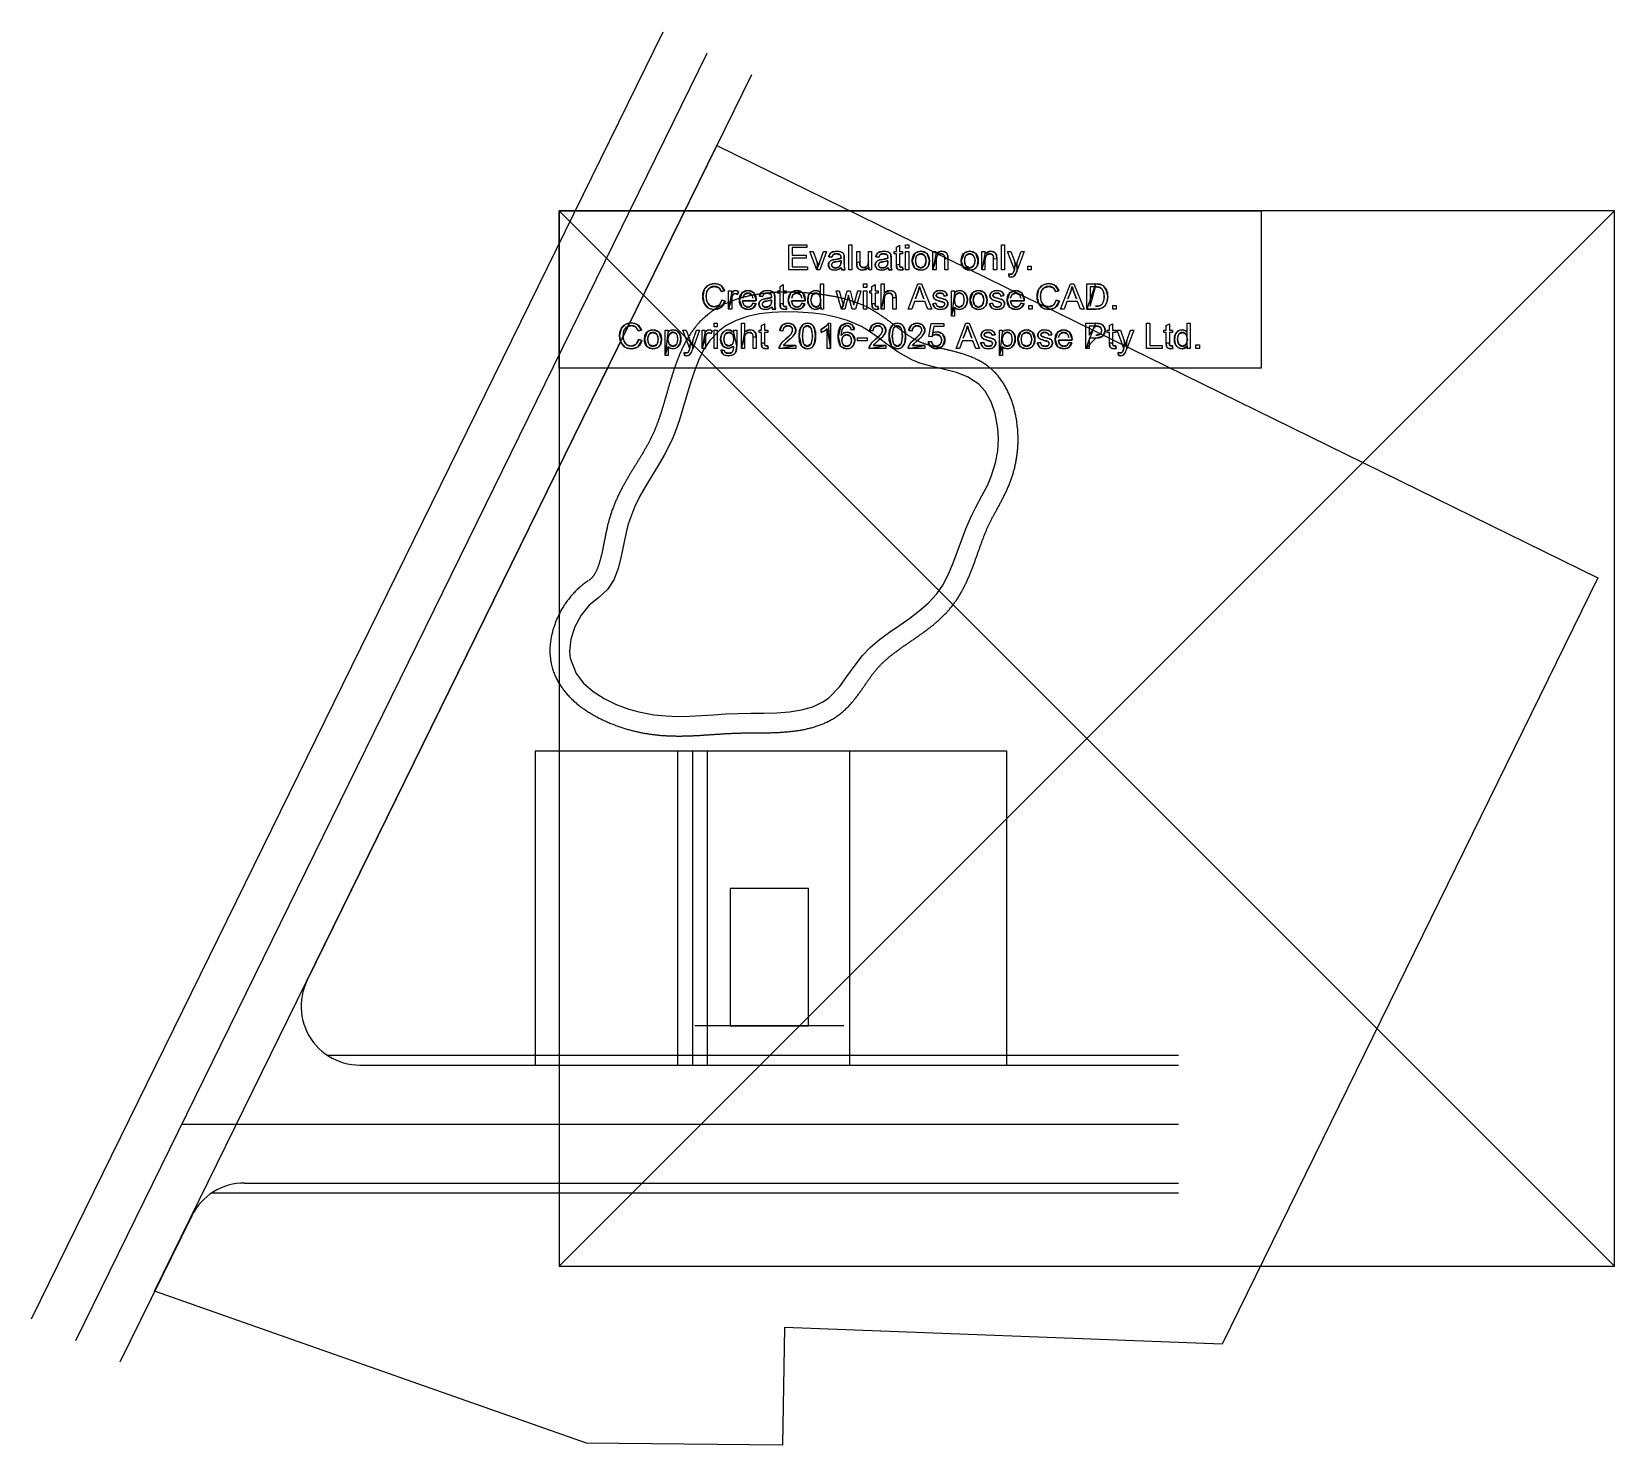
# Model space of a CAD drawing. Header units: millimetres. Extents: x -600 to 1200, y -204 to 1404.
import ezdxf

# ---------------------------------------------------------------- set-up
doc = ezdxf.new("R2010")
doc.units = ezdxf.units.MM
doc.layers.get('0').update_dxf_attribs({"linetype": 'CONTINUOUS'})
for name, color, linetype in [('BUILDING', 7, 'CONTINUOUS'), ('CL', 7, 'CONTINUOUS'), ('EASEMENT', 7, 'CONTINUOUS'), ('LOT', 7, 'CONTINUOUS'), ('PL', 7, 'CONTINUOUS'), ('POND', 7, 'CONTINUOUS'), ('ROW', 7, 'CONTINUOUS'), ('SETBACK', 7, 'CONTINUOUS')]:
    doc.layers.add(name, color=color, linetype=linetype)

msp = doc.modelspace()

# ---------------------------------------------------------------- linework, layer by layer
at = {"color": 96}
msp.add_lwpolyline([(0, 1200), (0, 0), (1200, 0), (1200, 1200), (0, 1200)], dxfattribs=at)
at = {"color": 7, "linetype": 'CONTINUOUS'}
for points in [[(0, 1200), (1200, 0)], [(0, 0), (1200, 1200)], [(0, 1200), (1200, 0)], [(0, 0), (1200, 1200)]]:
    msp.add_lwpolyline(points, dxfattribs=at)
at = {"color": 7}
for points in [[(0, 1200), (798.3, 1200), (798.3, 1021.2), (0, 1021.2), (0, 1200)], [(261.1, 1133), (261.1, 1161.6), (281.8, 1161.6), (281.8, 1158.2), (264.9, 1158.2), (264.9, 1149.5), (280.7, 1149.5), (280.7, 1146.1), (264.9, 1146.1), (264.9, 1136.3), (282.5, 1136.3), (282.5, 1133), (261.1, 1133)], [(293, 1133), (285.1, 1153.7), (288.8, 1153.7), (293.3, 1141.3), (293.3, 1141.3), (293, 1133)], [(295.9, 1141.1), (300.5, 1153.7), (304.1, 1153.7), (296.3, 1133), (293, 1133), (295.9, 1141.1)], [(308.2, 1151.4), (308.5, 1151.7), (308.9, 1152.1), (309.3, 1152.4), (309.7, 1152.7), (310.2, 1153), (310.7, 1153.2), (311.3, 1153.4), (308.2, 1151.4)], [(311.3, 1153.4), (311.9, 1153.6), (312.5, 1153.8), (313.2, 1153.9), (313.8, 1154), (314.5, 1154.1), (315.3, 1154.2), (316, 1154.2), (311.3, 1153.4)], [(311.3, 1153.4), (311.3, 1153.4)], [(316, 1154.2), (316, 1154.2)], [(316, 1154.2), (316.8, 1154.2), (317.5, 1154.1), (318.1, 1154.1), (318.7, 1154), (319.3, 1153.9), (319.8, 1153.7), (320.3, 1153.6), (316, 1154.2)], [(320.3, 1153.6), (320.3, 1153.6)], [(320.3, 1153.6), (320.8, 1153.4), (321.2, 1153.2), (321.6, 1153), (321.9, 1152.7), (322.3, 1152.5), (322.5, 1152.2), (322.8, 1152), (320.3, 1153.6)], [(329.4, 1133), (329.4, 1161.6), (332.9, 1161.6), (332.9, 1133), (329.4, 1133)], [(338.3, 1140.9), (338.3, 1153.7), (341.8, 1153.7), (341.8, 1142.2), (341.8, 1142.2), (338.3, 1140.9)], [(351.6, 1142.6), (351.6, 1153.7), (355.1, 1153.7), (355.1, 1133), (352, 1133), (351.6, 1142.6)], [(361.6, 1151.4), (361.9, 1151.7), (362.3, 1152.1), (362.7, 1152.4), (363.1, 1152.7), (363.6, 1153), (364.1, 1153.2), (364.7, 1153.4), (361.6, 1151.4)], [(364.7, 1153.4), (365.3, 1153.6), (365.9, 1153.8), (366.5, 1153.9), (367.2, 1154), (367.9, 1154.1), (368.6, 1154.2), (369.4, 1154.2), (364.7, 1153.4)], [(364.7, 1153.4), (364.7, 1153.4)], [(369.4, 1154.2), (369.4, 1154.2)], [(369.4, 1154.2), (370.1, 1154.2), (370.8, 1154.1), (371.5, 1154.1), (372.1, 1154), (372.7, 1153.9), (373.2, 1153.7), (373.7, 1153.6), (369.4, 1154.2)], [(373.7, 1153.6), (373.7, 1153.6)], [(373.7, 1153.6), (374.2, 1153.4), (374.6, 1153.2), (375, 1153), (375.3, 1152.7), (375.6, 1152.5), (375.9, 1152.2), (376.2, 1152), (373.7, 1153.6)], [(383.5, 1139), (383.5, 1151), (380.9, 1151), (380.9, 1153.7), (383.5, 1153.7), (383.5, 1158.8), (387, 1161), (387, 1153.7), (390.5, 1153.7), (390.5, 1151), (387, 1151), (387, 1138.8), (387, 1138.8), (383.5, 1139)], [(394, 1157.6), (394, 1161.6), (397.5, 1161.6), (397.5, 1157.6), (394, 1157.6)], [(394, 1153.7), (397.5, 1153.7), (397.5, 1133), (394, 1133), (394, 1153.7)], [(404.8, 1151.9), (405.6, 1152.5), (406.4, 1153), (407.3, 1153.4), (408.2, 1153.8), (409.2, 1154), (410.2, 1154.1), (411.3, 1154.2), (404.8, 1151.9)], [(411.3, 1154.2), (411.3, 1154.2)], [(411.3, 1154.2), (412.5, 1154.1), (413.6, 1154), (414.7, 1153.7), (415.7, 1153.3), (416.6, 1152.7), (417.5, 1152.1), (418.3, 1151.4), (411.3, 1154.2)], [(425.1, 1133), (425.1, 1153.7), (428.3, 1153.7), (428.3, 1150.8), (428.3, 1150.8), (425.1, 1133)], [(428.3, 1150.8), (429, 1151.7), (429.8, 1152.4), (430.6, 1153.1), (431.6, 1153.6), (432.6, 1153.9), (433.7, 1154.1), (434.9, 1154.2), (428.3, 1150.8)], [(434.9, 1154.2), (434.9, 1154.2)], [(434.9, 1154.2), (435.4, 1154.2), (435.9, 1154.1), (436.4, 1154.1), (436.9, 1154), (437.4, 1153.8), (437.9, 1153.7), (438.3, 1153.5), (434.9, 1154.2)], [(438.3, 1153.5), (438.3, 1153.5)], [(438.3, 1153.5), (438.8, 1153.3), (439.2, 1153.1), (439.5, 1152.9), (439.9, 1152.6), (440.2, 1152.3), (440.4, 1152), (440.7, 1151.7), (438.3, 1153.5)], [(460.4, 1151.9), (461.2, 1152.5), (462, 1153), (462.9, 1153.4), (463.8, 1153.8), (464.8, 1154), (465.8, 1154.1), (466.9, 1154.2), (460.4, 1151.9)], [(466.9, 1154.2), (466.9, 1154.2)], [(466.9, 1154.2), (468.1, 1154.1), (469.2, 1154), (470.3, 1153.7), (471.3, 1153.3), (472.2, 1152.7), (473.1, 1152.1), (473.9, 1151.4), (466.9, 1154.2)], [(480.7, 1133), (480.7, 1153.7), (483.9, 1153.7), (483.9, 1150.8), (483.9, 1150.8), (480.7, 1133)], [(483.9, 1150.8), (484.6, 1151.7), (485.4, 1152.4), (486.2, 1153.1), (487.2, 1153.6), (488.2, 1153.9), (489.3, 1154.1), (490.5, 1154.2), (483.9, 1150.8)], [(490.5, 1154.2), (490.5, 1154.2)], [(490.5, 1154.2), (491, 1154.2), (491.5, 1154.1), (492, 1154.1), (492.5, 1154), (493, 1153.8), (493.5, 1153.7), (493.9, 1153.5), (490.5, 1154.2)], [(493.9, 1153.5), (493.9, 1153.5)], [(493.9, 1153.5), (494.4, 1153.3), (494.8, 1153.1), (495.1, 1152.9), (495.5, 1152.6), (495.8, 1152.3), (496, 1152), (496.3, 1151.7), (493.9, 1153.5)], [(502.9, 1133), (502.9, 1161.6), (506.4, 1161.6), (506.4, 1133), (502.9, 1133)], [(517.7, 1132.9), (509.9, 1153.7), (513.7, 1153.7), (518, 1141.7), (518, 1141.7), (517.7, 1132.9)], [(520.9, 1141.6), (525.4, 1153.7), (528.9, 1153.7), (521, 1132.6), (521, 1132.6), (520.9, 1141.6)], [(293.3, 1141.3), (293.5, 1140.7), (293.7, 1140.1), (293.9, 1139.5), (294.1, 1138.9), (294.3, 1138.3), (294.4, 1137.7), (294.6, 1137.1), (293.3, 1141.3)], [(294.6, 1137.1), (294.8, 1137.6), (294.9, 1138.1), (295.1, 1138.6), (295.3, 1139.2), (295.5, 1139.8), (295.7, 1140.4), (295.9, 1141.1), (294.6, 1137.1)], [(294.6, 1137.1), (294.6, 1137.1)], [(306.1, 1138.4), (306.1, 1138.9), (306.1, 1139.3), (306.2, 1139.7), (306.3, 1140.1), (306.4, 1140.5), (306.6, 1140.9), (306.7, 1141.2), (306.1, 1138.4)], [(307.9, 1134.2), (307.4, 1134.7), (307, 1135.2), (306.7, 1135.8), (306.4, 1136.4), (306.2, 1137), (306.1, 1137.7), (306.1, 1138.4), (307.9, 1134.2)], [(306.1, 1138.4), (306.1, 1138.4)], [(306.7, 1147.8), (306.8, 1148.4), (307, 1149), (307.2, 1149.5), (307.4, 1150), (307.6, 1150.5), (307.9, 1151), (308.2, 1151.4), (306.7, 1147.8)], [(310.1, 1147.3), (306.7, 1147.8), (306.7, 1147.8), (310.1, 1147.3)], [(306.7, 1141.2), (307, 1141.6), (307.2, 1141.9), (307.4, 1142.2), (307.7, 1142.5), (308, 1142.8), (308.3, 1143), (308.6, 1143.2), (306.7, 1141.2)], [(306.7, 1141.2), (306.7, 1141.2)], [(313.1, 1132.5), (312.2, 1132.5), (311.3, 1132.6), (310.5, 1132.8), (309.8, 1133), (309.1, 1133.4), (308.4, 1133.7), (307.9, 1134.2), (313.1, 1132.5)], [(307.9, 1134.2), (307.9, 1134.2)], [(308.2, 1151.4), (308.2, 1151.4)], [(308.6, 1143.2), (308.9, 1143.5), (309.2, 1143.6), (309.6, 1143.8), (309.9, 1144), (310.3, 1144.1), (310.7, 1144.3), (311.1, 1144.4), (308.6, 1143.2)], [(308.6, 1143.2), (308.6, 1143.2)], [(310.3, 1140.2), (310.2, 1140), (310.1, 1139.8), (310, 1139.5), (309.9, 1139.3), (309.8, 1139), (309.8, 1138.8), (309.8, 1138.5), (310.3, 1140.2)], [(309.8, 1138.5), (309.8, 1138.5)], [(309.8, 1138.5), (309.8, 1138.1), (309.9, 1137.8), (310, 1137.4), (310.2, 1137.1), (310.3, 1136.8), (310.6, 1136.5), (310.9, 1136.2), (309.8, 1138.5)], [(311.8, 1150.4), (311.5, 1150.1), (311.2, 1149.8), (310.9, 1149.4), (310.7, 1149), (310.5, 1148.5), (310.3, 1147.9), (310.1, 1147.3), (311.8, 1150.4)], [(311.7, 1141.3), (311.4, 1141.2), (311.2, 1141.1), (311, 1140.9), (310.8, 1140.8), (310.6, 1140.6), (310.4, 1140.4), (310.3, 1140.2), (311.7, 1141.3)], [(310.3, 1140.2), (310.3, 1140.2)], [(310.9, 1136.2), (310.9, 1136.2)], [(310.9, 1136.2), (311.2, 1135.9), (311.6, 1135.7), (312, 1135.6), (312.4, 1135.4), (312.9, 1135.3), (313.4, 1135.3), (314, 1135.3), (310.9, 1136.2)], [(311.1, 1144.4), (311.4, 1144.5), (311.8, 1144.5), (312.2, 1144.6), (312.6, 1144.7), (313.1, 1144.8), (313.6, 1144.8), (314.2, 1144.9), (311.1, 1144.4)], [(311.1, 1144.4), (311.1, 1144.4)], [(314.7, 1142.1), (314.2, 1142), (313.6, 1141.9), (313.1, 1141.8), (312.7, 1141.7), (312.3, 1141.6), (312, 1141.5), (311.7, 1141.3), (314.7, 1142.1)], [(311.7, 1141.3), (311.7, 1141.3)], [(315.5, 1151.3), (314.8, 1151.3), (314.2, 1151.2), (313.6, 1151.1), (313.1, 1151), (312.6, 1150.8), (312.2, 1150.6), (311.8, 1150.4), (315.5, 1151.3)], [(311.8, 1150.4), (311.8, 1150.4)], [(314, 1135.3), (314.6, 1135.3), (315.1, 1135.3), (315.6, 1135.4), (316.2, 1135.5), (316.7, 1135.7), (317.1, 1135.9), (317.6, 1136.1), (314, 1135.3)], [(314, 1135.3), (314, 1135.3)], [(314.2, 1144.9), (315.4, 1145.1), (316.5, 1145.2), (317.5, 1145.4), (318.4, 1145.6), (319.2, 1145.7), (319.9, 1145.9), (320.5, 1146.1), (314.2, 1144.9)], [(314.2, 1144.9), (314.2, 1144.9)], [(320.5, 1143.4), (319.9, 1143.2), (319.2, 1143), (318.5, 1142.8), (317.7, 1142.6), (316.8, 1142.4), (315.8, 1142.2), (314.7, 1142.1), (320.5, 1143.4)], [(314.7, 1142.1), (314.7, 1142.1)], [(319.5, 1150.1), (319.1, 1150.4), (318.6, 1150.7), (318.1, 1150.9), (317.5, 1151.1), (316.9, 1151.2), (316.2, 1151.2), (315.5, 1151.3), (319.5, 1150.1)], [(315.5, 1151.3), (315.5, 1151.3)], [(320.8, 1135.5), (320.2, 1135.1), (319.7, 1134.7), (319.1, 1134.3), (318.6, 1133.9), (318.1, 1133.7), (317.5, 1133.4), (317, 1133.2), (320.8, 1135.5)], [(317.6, 1136.1), (318, 1136.4), (318.4, 1136.7), (318.8, 1137), (319.1, 1137.4), (319.4, 1137.7), (319.7, 1138.1), (319.9, 1138.6), (317.6, 1136.1)], [(317.6, 1136.1), (317.6, 1136.1)], [(320.5, 1147.1), (320.5, 1147.6), (320.4, 1148.2), (320.3, 1148.7), (320.2, 1149.1), (320, 1149.5), (319.8, 1149.8), (319.5, 1150.1), (320.5, 1147.1)], [(319.5, 1150.1), (319.5, 1150.1)], [(319.9, 1138.6), (320.1, 1138.9), (320.2, 1139.3), (320.3, 1139.8), (320.4, 1140.3), (320.4, 1140.9), (320.5, 1141.4), (320.5, 1142.1), (319.9, 1138.6)], [(319.9, 1138.6), (319.9, 1138.6)], [(320.5, 1146.1), (320.5, 1146.3), (320.5, 1146.5), (320.5, 1146.7), (320.5, 1146.8), (320.5, 1146.9), (320.5, 1147), (320.5, 1147.1), (320.5, 1146.1)], [(320.5, 1147.1), (320.5, 1147.1)], [(320.5, 1146.1), (320.5, 1146.1)], [(320.5, 1142.1), (320.5, 1143.4), (320.5, 1142.1)], [(320.8, 1135.5), (320.8, 1135.5)], [(321.5, 1133), (321.3, 1133.3), (321.2, 1133.6), (321.1, 1134), (321, 1134.3), (320.9, 1134.7), (320.8, 1135.1), (320.8, 1135.5), (321.5, 1133)], [(322.8, 1152), (322.8, 1152)], [(322.8, 1152), (323, 1151.7), (323.2, 1151.4), (323.4, 1151.1), (323.5, 1150.7), (323.7, 1150.4), (323.8, 1150), (323.9, 1149.6), (322.8, 1152)], [(323.9, 1149.6), (323.9, 1149.6)], [(323.9, 1149.6), (323.9, 1149.3), (324, 1149), (324, 1148.6), (324, 1148.1), (324, 1147.6), (324, 1147), (324, 1146.3), (323.9, 1149.6)], [(324, 1146.3), (324, 1141.7), (324, 1141.7), (324, 1146.3)], [(324, 1141.7), (324, 1140.3), (324.1, 1139.2), (324.1, 1138.1), (324.1, 1137.2), (324.2, 1136.5), (324.2, 1135.9), (324.3, 1135.5), (324, 1141.7)], [(324.3, 1135.5), (324.3, 1135.5)], [(324.3, 1135.5), (324.3, 1135.1), (324.4, 1134.7), (324.5, 1134.4), (324.7, 1134), (324.8, 1133.7), (325, 1133.3), (325.2, 1133), (324.3, 1135.5)], [(338.5, 1137.6), (338.5, 1137.9), (338.4, 1138.3), (338.4, 1138.7), (338.3, 1139.2), (338.3, 1139.7), (338.3, 1140.2), (338.3, 1140.9), (338.5, 1137.6)], [(339.6, 1135), (339.4, 1135.3), (339.2, 1135.6), (339, 1136), (338.9, 1136.3), (338.7, 1136.7), (338.6, 1137.1), (338.5, 1137.6), (339.6, 1135)], [(338.5, 1137.6), (338.5, 1137.6)], [(342, 1133.2), (341.5, 1133.4), (341.1, 1133.6), (340.7, 1133.9), (340.4, 1134.1), (340.1, 1134.4), (339.8, 1134.7), (339.6, 1135), (342, 1133.2)], [(339.6, 1135), (339.6, 1135)], [(341.8, 1142.2), (341.8, 1141.5), (341.8, 1140.8), (341.9, 1140.2), (341.9, 1139.6), (341.9, 1139.2), (342, 1138.8), (342, 1138.5), (341.8, 1142.2)], [(342, 1138.5), (342, 1138.5)], [(342, 1138.5), (342.1, 1138.1), (342.3, 1137.8), (342.5, 1137.4), (342.7, 1137.1), (342.9, 1136.8), (343.1, 1136.6), (343.4, 1136.3), (342, 1138.5)], [(343.4, 1136.3), (343.4, 1136.3)], [(343.4, 1136.3), (343.8, 1136.1), (344.1, 1135.9), (344.5, 1135.8), (344.8, 1135.7), (345.2, 1135.6), (345.7, 1135.5), (346.1, 1135.5), (343.4, 1136.3)], [(352, 1136), (351.2, 1135.1), (350.4, 1134.3), (349.6, 1133.6), (348.6, 1133.1), (347.6, 1132.8), (346.5, 1132.6), (345.4, 1132.5), (352, 1136)], [(346.1, 1135.5), (346.5, 1135.5), (347, 1135.6), (347.4, 1135.7), (347.8, 1135.8), (348.3, 1135.9), (348.7, 1136.1), (349.1, 1136.3), (346.1, 1135.5)], [(346.1, 1135.5), (346.1, 1135.5)], [(349.1, 1136.3), (349.4, 1136.6), (349.8, 1136.8), (350.1, 1137.1), (350.4, 1137.5), (350.6, 1137.8), (350.8, 1138.2), (351, 1138.5), (349.1, 1136.3)], [(349.1, 1136.3), (349.1, 1136.3)], [(351, 1138.5), (351.2, 1139), (351.3, 1139.4), (351.4, 1140), (351.5, 1140.6), (351.6, 1141.2), (351.6, 1141.9), (351.6, 1142.6), (351, 1138.5)], [(351, 1138.5), (351, 1138.5)], [(352, 1133), (352, 1136), (352, 1136), (352, 1133)], [(359.4, 1138.4), (359.4, 1138.9), (359.5, 1139.3), (359.6, 1139.7), (359.7, 1140.1), (359.8, 1140.5), (359.9, 1140.9), (360.1, 1141.2), (359.4, 1138.4)], [(361.3, 1134.2), (360.8, 1134.7), (360.4, 1135.2), (360, 1135.8), (359.8, 1136.4), (359.6, 1137), (359.5, 1137.7), (359.4, 1138.4), (361.3, 1134.2)], [(359.4, 1138.4), (359.4, 1138.4)], [(360, 1147.8), (360.2, 1148.4), (360.4, 1149), (360.6, 1149.5), (360.8, 1150), (361, 1150.5), (361.3, 1151), (361.6, 1151.4), (360, 1147.8)], [(363.5, 1147.3), (360, 1147.8), (360, 1147.8), (363.5, 1147.3)], [(360.1, 1141.2), (360.3, 1141.6), (360.6, 1141.9), (360.8, 1142.2), (361.1, 1142.5), (361.3, 1142.8), (361.6, 1143), (361.9, 1143.2), (360.1, 1141.2)], [(360.1, 1141.2), (360.1, 1141.2)], [(366.5, 1132.5), (365.6, 1132.5), (364.7, 1132.6), (363.9, 1132.8), (363.1, 1133), (362.4, 1133.4), (361.8, 1133.7), (361.3, 1134.2), (366.5, 1132.5)], [(361.3, 1134.2), (361.3, 1134.2)], [(361.6, 1151.4), (361.6, 1151.4)], [(361.9, 1143.2), (362.3, 1143.5), (362.6, 1143.6), (363, 1143.8), (363.3, 1144), (363.7, 1144.1), (364.1, 1144.3), (364.5, 1144.4), (361.9, 1143.2)], [(361.9, 1143.2), (361.9, 1143.2)], [(363.7, 1140.2), (363.5, 1140), (363.4, 1139.8), (363.3, 1139.5), (363.3, 1139.3), (363.2, 1139), (363.2, 1138.8), (363.2, 1138.5), (363.7, 1140.2)], [(363.2, 1138.5), (363.2, 1138.5)], [(363.2, 1138.5), (363.2, 1138.1), (363.3, 1137.8), (363.4, 1137.4), (363.5, 1137.1), (363.7, 1136.8), (364, 1136.5), (364.2, 1136.2), (363.2, 1138.5)], [(365.2, 1150.4), (364.9, 1150.1), (364.6, 1149.8), (364.3, 1149.4), (364.1, 1149), (363.9, 1148.5), (363.7, 1147.9), (363.5, 1147.3), (365.2, 1150.4)], [(365.1, 1141.3), (364.8, 1141.2), (364.6, 1141.1), (364.4, 1140.9), (364.2, 1140.8), (364, 1140.6), (363.8, 1140.4), (363.7, 1140.2), (365.1, 1141.3)], [(363.7, 1140.2), (363.7, 1140.2)], [(364.2, 1136.2), (364.2, 1136.2)], [(364.2, 1136.2), (364.6, 1135.9), (364.9, 1135.7), (365.3, 1135.6), (365.8, 1135.4), (366.3, 1135.3), (366.8, 1135.3), (367.4, 1135.3), (364.2, 1136.2)], [(364.5, 1144.4), (364.8, 1144.5), (365.2, 1144.5), (365.6, 1144.6), (366, 1144.7), (366.5, 1144.8), (367, 1144.8), (367.6, 1144.9), (364.5, 1144.4)], [(364.5, 1144.4), (364.5, 1144.4)], [(368.1, 1142.1), (367.5, 1142), (367, 1141.9), (366.5, 1141.8), (366.1, 1141.7), (365.7, 1141.6), (365.3, 1141.5), (365.1, 1141.3), (368.1, 1142.1)], [(365.1, 1141.3), (365.1, 1141.3)], [(368.9, 1151.3), (368.2, 1151.3), (367.6, 1151.2), (367, 1151.1), (366.5, 1151), (366, 1150.8), (365.6, 1150.6), (365.2, 1150.4), (368.9, 1151.3)], [(365.2, 1150.4), (365.2, 1150.4)], [(367.4, 1135.3), (367.9, 1135.3), (368.5, 1135.3), (369, 1135.4), (369.5, 1135.5), (370, 1135.7), (370.5, 1135.9), (371, 1136.1), (367.4, 1135.3)], [(367.4, 1135.3), (367.4, 1135.3)], [(367.6, 1144.9), (368.8, 1145.1), (369.8, 1145.2), (370.8, 1145.4), (371.7, 1145.6), (372.5, 1145.7), (373.2, 1145.9), (373.9, 1146.1), (367.6, 1144.9)], [(367.6, 1144.9), (367.6, 1144.9)], [(373.9, 1143.4), (373.3, 1143.2), (372.6, 1143), (371.9, 1142.8), (371.1, 1142.6), (370.2, 1142.4), (369.2, 1142.2), (368.1, 1142.1), (373.9, 1143.4)], [(368.1, 1142.1), (368.1, 1142.1)], [(372.9, 1150.1), (372.5, 1150.4), (372, 1150.7), (371.5, 1150.9), (370.9, 1151.1), (370.3, 1151.2), (369.6, 1151.2), (368.9, 1151.3), (372.9, 1150.1)], [(368.9, 1151.3), (368.9, 1151.3)], [(374.2, 1135.5), (373.6, 1135.1), (373.1, 1134.7), (372.5, 1134.3), (372, 1133.9), (371.4, 1133.7), (370.9, 1133.4), (370.4, 1133.2), (374.2, 1135.5)], [(371, 1136.1), (371.4, 1136.4), (371.8, 1136.7), (372.2, 1137), (372.5, 1137.4), (372.8, 1137.7), (373.1, 1138.1), (373.3, 1138.6), (371, 1136.1)], [(371, 1136.1), (371, 1136.1)], [(373.9, 1147.1), (373.9, 1147.6), (373.8, 1148.2), (373.7, 1148.7), (373.6, 1149.1), (373.4, 1149.5), (373.2, 1149.8), (372.9, 1150.1), (373.9, 1147.1)], [(372.9, 1150.1), (372.9, 1150.1)], [(373.3, 1138.6), (373.5, 1138.9), (373.6, 1139.3), (373.7, 1139.8), (373.8, 1140.3), (373.8, 1140.9), (373.9, 1141.4), (373.9, 1142.1), (373.3, 1138.6)], [(373.3, 1138.6), (373.3, 1138.6)], [(373.9, 1146.1), (373.9, 1146.3), (373.9, 1146.5), (373.9, 1146.7), (373.9, 1146.8), (373.9, 1146.9), (373.9, 1147), (373.9, 1147.1), (373.9, 1146.1)], [(373.9, 1147.1), (373.9, 1147.1)], [(373.9, 1146.1), (373.9, 1146.1)], [(373.9, 1142.1), (373.9, 1143.4), (373.9, 1142.1)], [(374.2, 1135.5), (374.2, 1135.5)], [(374.9, 1133), (374.7, 1133.3), (374.6, 1133.6), (374.5, 1134), (374.4, 1134.3), (374.3, 1134.7), (374.2, 1135.1), (374.2, 1135.5), (374.9, 1133)], [(376.2, 1152), (376.2, 1152)], [(376.2, 1152), (376.4, 1151.7), (376.6, 1151.4), (376.7, 1151.1), (376.9, 1150.7), (377, 1150.4), (377.1, 1150), (377.2, 1149.6), (376.2, 1152)], [(377.2, 1149.6), (377.2, 1149.6)], [(377.2, 1149.6), (377.3, 1149.3), (377.3, 1149), (377.4, 1148.6), (377.4, 1148.1), (377.4, 1147.6), (377.4, 1147), (377.4, 1146.3), (377.2, 1149.6)], [(377.4, 1146.3), (377.4, 1141.7), (377.4, 1141.7), (377.4, 1146.3)], [(377.4, 1141.7), (377.4, 1140.3), (377.4, 1139.2), (377.5, 1138.1), (377.5, 1137.2), (377.5, 1136.5), (377.6, 1135.9), (377.6, 1135.5), (377.4, 1141.7)], [(377.6, 1135.5), (377.6, 1135.5)], [(377.6, 1135.5), (377.7, 1135.1), (377.8, 1134.7), (377.9, 1134.4), (378, 1134), (378.2, 1133.7), (378.4, 1133.3), (378.5, 1133), (377.6, 1135.5)], [(383.9, 1134.9), (383.8, 1135.2), (383.7, 1135.6), (383.7, 1136.1), (383.6, 1136.7), (383.6, 1137.4), (383.5, 1138.2), (383.5, 1139), (383.9, 1134.9)], [(385.4, 1133.3), (385.1, 1133.5), (384.9, 1133.7), (384.6, 1133.9), (384.4, 1134.1), (384.2, 1134.4), (384.1, 1134.6), (383.9, 1134.9), (385.4, 1133.3)], [(383.9, 1134.9), (383.9, 1134.9)], [(387, 1138.8), (387, 1138.4), (387, 1138.1), (387, 1137.8), (387.1, 1137.5), (387.1, 1137.2), (387.1, 1137.1), (387.2, 1136.9), (387, 1138.8)], [(387.2, 1136.9), (387.2, 1136.9)], [(387.2, 1136.9), (387.3, 1136.8), (387.3, 1136.7), (387.4, 1136.6), (387.5, 1136.5), (387.6, 1136.4), (387.7, 1136.3), (387.8, 1136.2), (387.2, 1136.9)], [(387.8, 1136.2), (387.8, 1136.2)], [(387.8, 1136.2), (387.9, 1136.2), (388.1, 1136.1), (388.2, 1136.1), (388.4, 1136), (388.6, 1136), (388.8, 1136), (389, 1136), (387.8, 1136.2)], [(389, 1136), (389.2, 1136), (389.4, 1136), (389.6, 1136), (389.8, 1136), (390, 1136), (390.3, 1136.1), (390.5, 1136.1), (389, 1136)], [(389, 1136), (389, 1136)], [(390.5, 1136.1), (391.1, 1133), (391.1, 1133), (390.5, 1136.1)], [(401.6, 1143.3), (401.6, 1144.9), (401.8, 1146.4), (402.2, 1147.7), (402.6, 1148.9), (403.2, 1150), (403.9, 1151), (404.8, 1151.9), (401.6, 1143.3)], [(401.6, 1143.3), (401.6, 1143.3)], [(404.2, 1135.3), (403.5, 1136.1), (402.9, 1137.1), (402.4, 1138.1), (402.1, 1139.3), (401.8, 1140.5), (401.6, 1141.9), (401.6, 1143.3), (404.2, 1135.3)], [(411.3, 1132.5), (410.1, 1132.6), (408.9, 1132.7), (407.9, 1133), (406.9, 1133.4), (405.9, 1133.9), (405, 1134.6), (404.2, 1135.3), (411.3, 1132.5)], [(404.2, 1135.3), (404.2, 1135.3)], [(404.8, 1151.9), (404.8, 1151.9)], [(406.9, 1149.3), (406.5, 1148.7), (406.1, 1148), (405.7, 1147.2), (405.5, 1146.4), (405.3, 1145.5), (405.2, 1144.4), (405.2, 1143.3), (406.9, 1149.3)], [(405.2, 1143.3), (405.2, 1142.2), (405.3, 1141.2), (405.5, 1140.3), (405.7, 1139.4), (406.1, 1138.7), (406.5, 1138), (406.9, 1137.4), (405.2, 1143.3)], [(411.3, 1151.3), (410.6, 1151.2), (409.9, 1151.1), (409.2, 1150.9), (408.6, 1150.6), (408, 1150.3), (407.4, 1149.8), (406.9, 1149.3), (411.3, 1151.3)], [(406.9, 1149.3), (406.9, 1149.3)], [(406.9, 1137.4), (406.9, 1137.4)], [(406.9, 1137.4), (407.4, 1136.8), (408, 1136.4), (408.6, 1136), (409.2, 1135.8), (409.9, 1135.6), (410.6, 1135.4), (411.3, 1135.4), (406.9, 1137.4)], [(415.6, 1149.3), (415.1, 1149.8), (414.6, 1150.3), (414, 1150.6), (413.4, 1150.9), (412.7, 1151.1), (412, 1151.2), (411.3, 1151.3), (415.6, 1149.3)], [(411.3, 1151.3), (411.3, 1151.3)], [(411.3, 1135.4), (412, 1135.4), (412.7, 1135.6), (413.4, 1135.8), (414, 1136), (414.6, 1136.4), (415.1, 1136.9), (415.6, 1137.4), (411.3, 1135.4)], [(411.3, 1135.4), (411.3, 1135.4)], [(417.4, 1143.5), (417.3, 1144.5), (417.2, 1145.5), (417.1, 1146.4), (416.8, 1147.2), (416.5, 1148), (416.1, 1148.7), (415.6, 1149.3), (417.4, 1143.5)], [(415.6, 1149.3), (415.6, 1149.3)], [(415.6, 1137.4), (416.1, 1138), (416.5, 1138.7), (416.8, 1139.5), (417.1, 1140.3), (417.2, 1141.3), (417.3, 1142.3), (417.4, 1143.5), (415.6, 1137.4)], [(415.6, 1137.4), (415.6, 1137.4)], [(419.8, 1137.3), (419.4, 1136.7), (419, 1136.1), (418.6, 1135.6), (418.1, 1135), (417.5, 1134.6), (416.9, 1134.2), (416.3, 1133.8), (419.8, 1137.3)], [(417.4, 1143.5), (417.4, 1143.5)], [(418.3, 1151.4), (418.3, 1151.4)], [(418.3, 1151.4), (419, 1150.5), (419.6, 1149.6), (420.1, 1148.6), (420.5, 1147.5), (420.8, 1146.3), (420.9, 1145), (421, 1143.6), (418.3, 1151.4)], [(421, 1143.6), (421, 1142.5), (420.9, 1141.5), (420.8, 1140.5), (420.6, 1139.6), (420.4, 1138.8), (420.1, 1138), (419.8, 1137.3), (421, 1143.6)], [(419.8, 1137.3), (419.8, 1137.3)], [(421, 1143.6), (421, 1143.6)], [(428.6, 1144.3), (428.6, 1133), (425.1, 1133), (428.6, 1144.3)], [(430.3, 1149.7), (429.8, 1149.2), (429.5, 1148.7), (429.2, 1148), (428.9, 1147.2), (428.8, 1146.4), (428.7, 1145.4), (428.6, 1144.3), (430.3, 1149.7)], [(434.1, 1151.1), (433.5, 1151.1), (432.9, 1151), (432.3, 1150.9), (431.8, 1150.7), (431.2, 1150.4), (430.7, 1150.1), (430.3, 1149.7), (434.1, 1151.1)], [(430.3, 1149.7), (430.3, 1149.7)], [(436.6, 1150.5), (436.3, 1150.7), (436, 1150.8), (435.6, 1150.9), (435.3, 1151), (434.9, 1151.1), (434.5, 1151.1), (434.1, 1151.1), (436.6, 1150.5)], [(434.1, 1151.1), (434.1, 1151.1)], [(438, 1148.8), (437.9, 1149.1), (437.8, 1149.4), (437.6, 1149.6), (437.4, 1149.9), (437.1, 1150.1), (436.9, 1150.3), (436.6, 1150.5), (438, 1148.8)], [(436.6, 1150.5), (436.6, 1150.5)], [(438.5, 1145.6), (438.4, 1146.2), (438.4, 1146.7), (438.4, 1147.2), (438.3, 1147.7), (438.2, 1148.1), (438.2, 1148.5), (438, 1148.8), (438.5, 1145.6)], [(438, 1148.8), (438, 1148.8)], [(442, 1145.7), (442, 1133), (438.5, 1133), (438.5, 1145.6), (438.5, 1145.6), (442, 1145.7)], [(440.7, 1151.7), (440.7, 1151.7)], [(440.7, 1151.7), (440.9, 1151.4), (441.1, 1151.1), (441.3, 1150.7), (441.4, 1150.4), (441.6, 1150), (441.7, 1149.6), (441.8, 1149.1), (440.7, 1151.7)], [(441.8, 1149.1), (441.8, 1149.1)], [(441.8, 1149.1), (441.8, 1148.8), (441.9, 1148.5), (441.9, 1148), (441.9, 1147.5), (442, 1147), (442, 1146.4), (442, 1145.7), (441.8, 1149.1)], [(457.2, 1143.3), (457.2, 1144.9), (457.4, 1146.4), (457.8, 1147.7), (458.2, 1148.9), (458.8, 1150), (459.5, 1151), (460.4, 1151.9), (457.2, 1143.3)], [(457.2, 1143.3), (457.2, 1143.3)], [(459.9, 1135.3), (459.1, 1136.1), (458.5, 1137.1), (458, 1138.1), (457.7, 1139.3), (457.4, 1140.5), (457.2, 1141.9), (457.2, 1143.3), (459.9, 1135.3)], [(466.9, 1132.5), (465.7, 1132.6), (464.5, 1132.7), (463.5, 1133), (462.5, 1133.4), (461.5, 1133.9), (460.7, 1134.6), (459.9, 1135.3), (466.9, 1132.5)], [(459.9, 1135.3), (459.9, 1135.3)], [(460.4, 1151.9), (460.4, 1151.9)], [(462.5, 1149.3), (462.1, 1148.7), (461.7, 1148), (461.3, 1147.2), (461.1, 1146.4), (460.9, 1145.5), (460.8, 1144.4), (460.8, 1143.3), (462.5, 1149.3)], [(460.8, 1143.3), (460.8, 1142.2), (460.9, 1141.2), (461.1, 1140.3), (461.3, 1139.4), (461.7, 1138.7), (462.1, 1138), (462.5, 1137.4), (460.8, 1143.3)], [(466.9, 1151.3), (466.2, 1151.2), (465.5, 1151.1), (464.8, 1150.9), (464.2, 1150.6), (463.6, 1150.3), (463, 1149.8), (462.5, 1149.3), (466.9, 1151.3)], [(462.5, 1149.3), (462.5, 1149.3)], [(462.5, 1137.4), (462.5, 1137.4)], [(462.5, 1137.4), (463, 1136.8), (463.6, 1136.4), (464.2, 1136), (464.8, 1135.8), (465.5, 1135.6), (466.2, 1135.4), (466.9, 1135.4), (462.5, 1137.4)], [(471.2, 1149.3), (470.7, 1149.8), (470.2, 1150.3), (469.6, 1150.6), (469, 1150.9), (468.3, 1151.1), (467.6, 1151.2), (466.9, 1151.3), (471.2, 1149.3)], [(466.9, 1151.3), (466.9, 1151.3)], [(466.9, 1135.4), (467.6, 1135.4), (468.3, 1135.6), (469, 1135.8), (469.6, 1136), (470.2, 1136.4), (470.7, 1136.9), (471.2, 1137.4), (466.9, 1135.4)], [(466.9, 1135.4), (466.9, 1135.4)], [(473, 1143.5), (473, 1144.5), (472.8, 1145.5), (472.7, 1146.4), (472.4, 1147.2), (472.1, 1148), (471.7, 1148.7), (471.2, 1149.3), (473, 1143.5)], [(471.2, 1149.3), (471.2, 1149.3)], [(471.2, 1137.4), (471.7, 1138), (472.1, 1138.7), (472.4, 1139.5), (472.7, 1140.3), (472.8, 1141.3), (473, 1142.3), (473, 1143.5), (471.2, 1137.4)], [(471.2, 1137.4), (471.2, 1137.4)], [(475.4, 1137.3), (475, 1136.7), (474.6, 1136.1), (474.2, 1135.6), (473.7, 1135), (473.1, 1134.6), (472.5, 1134.2), (471.9, 1133.8), (475.4, 1137.3)], [(473, 1143.5), (473, 1143.5)], [(473.9, 1151.4), (473.9, 1151.4)], [(473.9, 1151.4), (474.6, 1150.5), (475.2, 1149.6), (475.7, 1148.6), (476.1, 1147.5), (476.4, 1146.3), (476.5, 1145), (476.6, 1143.6), (473.9, 1151.4)], [(476.6, 1143.6), (476.6, 1142.5), (476.5, 1141.5), (476.4, 1140.5), (476.2, 1139.6), (476, 1138.8), (475.7, 1138), (475.4, 1137.3), (476.6, 1143.6)], [(475.4, 1137.3), (475.4, 1137.3)], [(476.6, 1143.6), (476.6, 1143.6)], [(484.2, 1144.3), (484.2, 1133), (480.7, 1133), (484.2, 1144.3)], [(485.9, 1149.7), (485.4, 1149.2), (485.1, 1148.7), (484.8, 1148), (484.5, 1147.2), (484.4, 1146.4), (484.3, 1145.4), (484.2, 1144.3), (485.9, 1149.7)], [(489.7, 1151.1), (489.1, 1151.1), (488.5, 1151), (487.9, 1150.9), (487.4, 1150.7), (486.9, 1150.4), (486.3, 1150.1), (485.9, 1149.7), (489.7, 1151.1)], [(485.9, 1149.7), (485.9, 1149.7)], [(492.2, 1150.5), (491.9, 1150.7), (491.6, 1150.8), (491.2, 1150.9), (490.9, 1151), (490.5, 1151.1), (490.1, 1151.1), (489.7, 1151.1), (492.2, 1150.5)], [(489.7, 1151.1), (489.7, 1151.1)], [(493.7, 1148.8), (493.5, 1149.1), (493.4, 1149.4), (493.2, 1149.6), (493, 1149.9), (492.7, 1150.1), (492.5, 1150.3), (492.2, 1150.5), (493.7, 1148.8)], [(492.2, 1150.5), (492.2, 1150.5)], [(494.1, 1145.6), (494.1, 1146.2), (494, 1146.7), (494, 1147.2), (493.9, 1147.7), (493.9, 1148.1), (493.8, 1148.5), (493.7, 1148.8), (494.1, 1145.6)], [(493.7, 1148.8), (493.7, 1148.8)], [(497.6, 1145.7), (497.6, 1133), (494.1, 1133), (494.1, 1145.6), (494.1, 1145.6), (497.6, 1145.7)], [(496.3, 1151.7), (496.3, 1151.7)], [(496.3, 1151.7), (496.5, 1151.4), (496.7, 1151.1), (496.9, 1150.7), (497, 1150.4), (497.2, 1150), (497.3, 1149.6), (497.4, 1149.1), (496.3, 1151.7)], [(497.4, 1149.1), (497.4, 1149.1)], [(497.4, 1149.1), (497.4, 1148.8), (497.5, 1148.5), (497.5, 1148), (497.5, 1147.5), (497.6, 1147), (497.6, 1146.4), (497.6, 1145.7), (497.4, 1149.1)], [(518, 1141.7), (518.2, 1141), (518.4, 1140.4), (518.7, 1139.7), (518.9, 1139), (519.1, 1138.3), (519.3, 1137.6), (519.5, 1136.9), (518, 1141.7)], [(519.5, 1136.9), (519.7, 1137.6), (519.8, 1138.3), (520, 1138.9), (520.2, 1139.6), (520.5, 1140.3), (520.7, 1141), (520.9, 1141.6), (519.5, 1136.9)], [(519.5, 1136.9), (519.5, 1136.9)], [(532.9, 1133), (532.9, 1137), (536.9, 1137), (536.9, 1133), (532.9, 1133)], [(169.8, 1115.7), (170.7, 1116.1), (171.7, 1116.5), (172.6, 1116.8), (173.6, 1117.1), (174.6, 1117.3), (175.7, 1117.4), (176.8, 1117.4), (169.8, 1115.7)], [(176.8, 1117.4), (176.8, 1117.4)], [(176.8, 1117.4), (178, 1117.4), (179.1, 1117.2), (180.2, 1117), (181.2, 1116.7), (182.2, 1116.3), (183.1, 1115.8), (184, 1115.2), (176.8, 1117.4)], [(251.2, 1094.4), (251.2, 1106.3), (248.7, 1106.3), (248.7, 1109), (251.2, 1109), (251.2, 1114.2), (254.7, 1116.3), (254.7, 1109), (258.3, 1109), (258.3, 1106.3), (254.7, 1106.3), (254.7, 1094.2), (254.7, 1094.2), (251.2, 1094.4)], [(297.2, 1106.6), (297.2, 1116.9), (300.7, 1116.9), (300.7, 1088.3), (297.4, 1088.3), (297.2, 1106.6)], [(317, 1133.2), (316.5, 1133), (316, 1132.8), (315.4, 1132.7), (314.9, 1132.6), (314.3, 1132.6), (313.7, 1132.5), (313.1, 1132.5), (317, 1133.2)], [(313.1, 1132.5), (313.1, 1132.5)], [(317, 1133.2), (317, 1133.2)], [(325.2, 1133), (321.5, 1133), (321.5, 1133), (325.2, 1133)], [(345.4, 1132.5), (344.9, 1132.5), (344.4, 1132.6), (343.9, 1132.6), (343.4, 1132.7), (342.9, 1132.9), (342.4, 1133), (342, 1133.2), (345.4, 1132.5)], [(342, 1133.2), (342, 1133.2)], [(345.4, 1132.5), (345.4, 1132.5)], [(346.2, 1112.9), (346.2, 1116.9), (349.7, 1116.9), (349.7, 1112.9), (346.2, 1112.9)], [(355.7, 1094.4), (355.7, 1106.3), (353.1, 1106.3), (353.1, 1109), (355.7, 1109), (355.7, 1114.2), (359.2, 1116.3), (359.2, 1109), (362.8, 1109), (362.8, 1106.3), (359.2, 1106.3), (359.2, 1094.2), (359.2, 1094.2), (355.7, 1094.4)], [(366.2, 1088.3), (366.2, 1116.9), (369.7, 1116.9), (369.7, 1106.6), (369.7, 1106.6), (366.2, 1088.3)], [(370.4, 1133.2), (369.9, 1133), (369.3, 1132.8), (368.8, 1132.7), (368.2, 1132.6), (367.7, 1132.6), (367.1, 1132.5), (366.5, 1132.5), (370.4, 1133.2)], [(366.5, 1132.5), (366.5, 1132.5)], [(370.4, 1133.2), (370.4, 1133.2)], [(378.5, 1133), (374.9, 1133), (374.9, 1133), (378.5, 1133)], [(388.4, 1132.7), (387.9, 1132.7), (387.4, 1132.7), (386.9, 1132.8), (386.5, 1132.9), (386.1, 1133), (385.7, 1133.1), (385.4, 1133.3), (388.4, 1132.7)], [(385.4, 1133.3), (385.4, 1133.3)], [(391.1, 1133), (390.6, 1132.9), (390.2, 1132.9), (389.8, 1132.8), (389.5, 1132.8), (389.1, 1132.7), (388.7, 1132.7), (388.4, 1132.7), (391.1, 1133)], [(388.4, 1132.7), (388.4, 1132.7)], [(396.9, 1088.3), (407.9, 1116.9), (411.9, 1116.9), (423.7, 1088.3), (419.3, 1088.3), (416, 1097), (404, 1097), (400.9, 1088.3), (396.9, 1088.3)], [(416.3, 1133.8), (415.6, 1133.4), (415, 1133.1), (414.3, 1132.9), (413.5, 1132.7), (412.8, 1132.6), (412.1, 1132.5), (411.3, 1132.5), (416.3, 1133.8)], [(411.3, 1132.5), (411.3, 1132.5)], [(416.3, 1133.8), (416.3, 1133.8)], [(471.9, 1133.8), (471.2, 1133.4), (470.6, 1133.1), (469.9, 1132.9), (469.1, 1132.7), (468.4, 1132.6), (467.7, 1132.5), (466.9, 1132.5), (471.9, 1133.8)], [(466.9, 1132.5), (466.9, 1132.5)], [(471.9, 1133.8), (471.9, 1133.8)], [(511.7, 1125), (511.3, 1128.3), (511.3, 1128.3), (511.7, 1125)], [(511.3, 1128.3), (511.6, 1128.2), (511.9, 1128.1), (512.2, 1128.1), (512.5, 1128), (512.8, 1128), (513.1, 1128), (513.3, 1128), (511.3, 1128.3)], [(514, 1124.6), (513.7, 1124.6), (513.4, 1124.6), (513.1, 1124.6), (512.7, 1124.7), (512.4, 1124.8), (512.1, 1124.9), (511.7, 1125), (514, 1124.6)], [(513.3, 1128), (513.6, 1128), (514, 1128), (514.2, 1128), (514.5, 1128.1), (514.8, 1128.2), (515, 1128.3), (515.2, 1128.4), (513.3, 1128)], [(513.3, 1128), (513.3, 1128)], [(516.9, 1125.4), (516.5, 1125.1), (516.1, 1125), (515.7, 1124.8), (515.3, 1124.7), (514.9, 1124.6), (514.4, 1124.6), (514, 1124.6), (516.9, 1125.4)], [(514, 1124.6), (514, 1124.6)], [(515.2, 1128.4), (515.4, 1128.5), (515.6, 1128.6), (515.8, 1128.8), (515.9, 1128.9), (516.1, 1129.1), (516.2, 1129.3), (516.3, 1129.5), (515.2, 1128.4)], [(515.2, 1128.4), (515.2, 1128.4)], [(516.3, 1129.5), (516.5, 1129.6), (516.6, 1129.9), (516.7, 1130.2), (516.9, 1130.6), (517, 1131), (517.2, 1131.5), (517.4, 1132.1), (516.3, 1129.5)], [(516.3, 1129.5), (516.3, 1129.5)], [(519, 1127.9), (518.7, 1127.4), (518.4, 1127), (518.2, 1126.6), (517.8, 1126.2), (517.5, 1125.9), (517.2, 1125.6), (516.9, 1125.4), (519, 1127.9)], [(516.9, 1125.4), (516.9, 1125.4)], [(517.4, 1132.1), (517.5, 1132.2), (517.5, 1132.3), (517.5, 1132.4), (517.6, 1132.5), (517.6, 1132.6), (517.7, 1132.8), (517.7, 1132.9), (517.4, 1132.1)], [(517.4, 1132.1), (517.4, 1132.1)], [(521, 1132.6), (520.6, 1131.7), (520.3, 1130.8), (520, 1130.1), (519.7, 1129.4), (519.5, 1128.8), (519.2, 1128.3), (519, 1127.9), (521, 1132.6)], [(519, 1127.9), (519, 1127.9)], [(550, 1115.7), (550.9, 1116.1), (551.9, 1116.5), (552.8, 1116.8), (553.8, 1117.1), (554.8, 1117.3), (555.9, 1117.4), (557, 1117.4), (550, 1115.7)], [(557, 1117.4), (557, 1117.4)], [(557, 1117.4), (558.2, 1117.4), (559.3, 1117.2), (560.4, 1117), (561.4, 1116.7), (562.4, 1116.3), (563.3, 1115.8), (564.2, 1115.2), (557, 1117.4)], [(570.3, 1088.3), (581.3, 1116.9), (585.4, 1116.9), (597.1, 1088.3), (592.8, 1088.3), (589.4, 1097), (577.4, 1097), (574.3, 1088.3), (570.3, 1088.3)], [(600.1, 1088.3), (600.1, 1116.9), (610, 1116.9), (610, 1116.9), (600.1, 1088.3)], [(610, 1116.9), (610.9, 1116.9), (611.7, 1116.9), (612.5, 1116.8), (613.3, 1116.8), (613.9, 1116.7), (614.5, 1116.6), (615.1, 1116.5), (610, 1116.9)], [(615.1, 1116.5), (615.1, 1116.5)], [(615.1, 1116.5), (615.7, 1116.3), (616.4, 1116.1), (617, 1115.8), (617.6, 1115.6), (618.2, 1115.2), (618.7, 1114.9), (619.3, 1114.5), (615.1, 1116.5)], [(163.2, 1102.8), (163.3, 1104.1), (163.4, 1105.3), (163.6, 1106.4), (163.8, 1107.6), (164.1, 1108.6), (164.5, 1109.6), (165, 1110.6), (163.2, 1102.8)], [(164.8, 1095.1), (164.4, 1096.2), (164, 1097.2), (163.7, 1098.3), (163.5, 1099.4), (163.4, 1100.5), (163.3, 1101.7), (163.2, 1102.8), (164.8, 1095.1)], [(163.2, 1102.8), (163.2, 1102.8)], [(165, 1110.6), (165.5, 1111.5), (166, 1112.4), (166.7, 1113.2), (167.4, 1113.9), (168.1, 1114.6), (168.9, 1115.1), (169.8, 1115.7), (165, 1110.6)], [(165, 1110.6), (165, 1110.6)], [(168, 1108.3), (167.8, 1107.6), (167.6, 1106.8), (167.4, 1106), (167.3, 1105.2), (167.2, 1104.4), (167.2, 1103.6), (167.1, 1102.8), (168, 1108.3)], [(167.1, 1102.8), (167.1, 1102.8)], [(167.1, 1102.8), (167.2, 1101.8), (167.2, 1100.8), (167.3, 1099.9), (167.5, 1099), (167.7, 1098.1), (167.9, 1097.3), (168.2, 1096.5), (167.1, 1102.8)], [(171.2, 1112.6), (170.6, 1112.1), (170, 1111.6), (169.5, 1111), (169.1, 1110.4), (168.7, 1109.8), (168.3, 1109.1), (168, 1108.3), (171.2, 1112.6)], [(168, 1108.3), (168, 1108.3)], [(169.8, 1115.7), (169.8, 1115.7)], [(176.7, 1114.2), (175.8, 1114.1), (174.9, 1114), (174, 1113.9), (173.3, 1113.6), (172.5, 1113.4), (171.8, 1113), (171.2, 1112.6), (176.7, 1114.2)], [(171.2, 1112.6), (171.2, 1112.6)], [(181.4, 1112.7), (180.9, 1113.1), (180.3, 1113.4), (179.6, 1113.7), (179, 1113.9), (178.2, 1114), (177.5, 1114.1), (176.7, 1114.2), (181.4, 1112.7)], [(176.7, 1114.2), (176.7, 1114.2)], [(184.3, 1108.2), (184, 1109), (183.7, 1109.8), (183.3, 1110.6), (182.9, 1111.2), (182.5, 1111.8), (182, 1112.3), (181.4, 1112.7), (184.3, 1108.2)], [(181.4, 1112.7), (181.4, 1112.7)], [(181.8, 1092.9), (182.4, 1093.4), (182.9, 1094.1), (183.4, 1094.8), (183.8, 1095.5), (184.2, 1096.4), (184.5, 1097.3), (184.8, 1098.3), (181.8, 1092.9)], [(184, 1115.2), (184, 1115.2)], [(184, 1115.2), (184.8, 1114.6), (185.5, 1113.8), (186.2, 1113), (186.8, 1112.1), (187.3, 1111.2), (187.7, 1110.2), (188.1, 1109.1), (184, 1115.2)], [(188.1, 1109.1), (184.3, 1108.2), (184.3, 1108.2), (188.1, 1109.1)], [(184.8, 1098.3), (188.6, 1097.4), (188.6, 1097.4), (184.8, 1098.3)], [(192.7, 1088.3), (192.7, 1109), (195.9, 1109), (195.9, 1105.9), (195.9, 1105.9), (192.7, 1088.3)], [(196.2, 1099.1), (196.2, 1088.3), (192.7, 1088.3), (196.2, 1099.1)], [(195.9, 1105.9), (196.2, 1106.5), (196.6, 1107), (196.9, 1107.5), (197.2, 1107.9), (197.5, 1108.3), (197.8, 1108.6), (198.1, 1108.8), (195.9, 1105.9)], [(196.8, 1103.2), (196.7, 1102.7), (196.5, 1102.1), (196.4, 1101.6), (196.4, 1101), (196.3, 1100.4), (196.3, 1099.8), (196.2, 1099.1), (196.8, 1103.2)], [(198.1, 1105.2), (197.9, 1105), (197.7, 1104.7), (197.5, 1104.5), (197.3, 1104.2), (197.1, 1103.9), (197, 1103.6), (196.8, 1103.2), (198.1, 1105.2)], [(196.8, 1103.2), (196.8, 1103.2)], [(198.1, 1108.8), (198.4, 1109), (198.7, 1109.1), (199.1, 1109.3), (199.4, 1109.4), (199.7, 1109.4), (200, 1109.5), (200.4, 1109.5), (198.1, 1108.8)], [(198.1, 1108.8), (198.1, 1108.8)], [(200.2, 1105.9), (199.9, 1105.8), (199.6, 1105.8), (199.3, 1105.7), (199, 1105.6), (198.7, 1105.5), (198.4, 1105.3), (198.1, 1105.2), (200.2, 1105.9)], [(198.1, 1105.2), (198.1, 1105.2)], [(202.8, 1105.1), (202.4, 1105.3), (202.1, 1105.5), (201.7, 1105.6), (201.3, 1105.7), (201, 1105.8), (200.6, 1105.8), (200.2, 1105.9), (202.8, 1105.1)], [(200.2, 1105.9), (200.2, 1105.9)], [(200.4, 1109.5), (200.4, 1109.5)], [(200.4, 1109.5), (200.9, 1109.5), (201.4, 1109.4), (201.9, 1109.3), (202.4, 1109.1), (203, 1108.9), (203.5, 1108.7), (204, 1108.4), (200.4, 1109.5)], [(204, 1108.4), (202.8, 1105.1), (202.8, 1105.1), (204, 1108.4)], [(204.9, 1098.5), (205, 1099.9), (205.1, 1101.3), (205.4, 1102.5), (205.8, 1103.7), (206.3, 1104.8), (206.9, 1105.7), (207.6, 1106.6), (204.9, 1098.5)], [(207.6, 1090.6), (206.9, 1091.5), (206.3, 1092.4), (205.8, 1093.4), (205.4, 1094.6), (205.1, 1095.8), (205, 1097.1), (204.9, 1098.5), (207.6, 1090.6)], [(204.9, 1098.5), (204.9, 1098.5)], [(207.6, 1106.6), (208.4, 1107.4), (209.3, 1108), (210.2, 1108.5), (211.2, 1109), (212.3, 1109.3), (213.4, 1109.4), (214.6, 1109.5), (207.6, 1106.6)], [(207.6, 1106.6), (207.6, 1106.6)], [(210.6, 1105), (210.1, 1104.5), (209.8, 1104), (209.4, 1103.4), (209.2, 1102.8), (209, 1102.1), (208.8, 1101.4), (208.8, 1100.6), (210.6, 1105)], [(214.6, 1106.6), (214, 1106.6), (213.3, 1106.5), (212.7, 1106.3), (212.1, 1106.1), (211.6, 1105.8), (211.1, 1105.4), (210.6, 1105), (214.6, 1106.6)], [(210.6, 1105), (210.6, 1105)], [(214.6, 1109.5), (214.6, 1109.5)], [(214.6, 1109.5), (215.8, 1109.4), (216.9, 1109.3), (217.9, 1109), (218.9, 1108.6), (219.8, 1108), (220.6, 1107.4), (221.4, 1106.7), (214.6, 1109.5)], [(219, 1104.6), (218.5, 1105.1), (218, 1105.6), (217.4, 1105.9), (216.8, 1106.2), (216.1, 1106.4), (215.4, 1106.6), (214.6, 1106.6), (219, 1104.6)], [(214.6, 1106.6), (214.6, 1106.6)], [(220.3, 1100.6), (220.2, 1101.4), (220.1, 1102), (220, 1102.6), (219.8, 1103.2), (219.6, 1103.7), (219.3, 1104.2), (219, 1104.6), (220.3, 1100.6)], [(219, 1104.6), (219, 1104.6)], [(220.3, 1100.6), (220.3, 1100.6)], [(221.4, 1106.7), (221.4, 1106.7)], [(221.4, 1106.7), (222.1, 1105.8), (222.7, 1104.9), (223.2, 1103.8), (223.6, 1102.7), (223.8, 1101.4), (224, 1100.1), (224, 1098.7), (221.4, 1106.7)], [(224, 1098.7), (224, 1098.7)], [(224, 1098.7), (224, 1098.6), (224, 1098.5), (224, 1098.4), (224, 1098.2), (224, 1098.1), (224, 1097.9), (224, 1097.8), (224, 1098.7)], [(227.8, 1103.1), (227.9, 1103.7), (228.1, 1104.3), (228.3, 1104.8), (228.5, 1105.3), (228.7, 1105.8), (229, 1106.3), (229.3, 1106.7), (227.8, 1103.1)], [(231.2, 1102.6), (227.8, 1103.1), (227.8, 1103.1), (231.2, 1102.6)], [(227.8, 1096.5), (228, 1096.9), (228.3, 1097.2), (228.5, 1097.5), (228.8, 1097.8), (229.1, 1098.1), (229.3, 1098.3), (229.7, 1098.6), (227.8, 1096.5)], [(229.3, 1106.7), (229.6, 1107), (230, 1107.4), (230.4, 1107.7), (230.8, 1108), (231.3, 1108.3), (231.8, 1108.5), (232.4, 1108.8), (229.3, 1106.7)], [(229.3, 1106.7), (229.3, 1106.7)], [(229.7, 1098.6), (230, 1098.8), (230.3, 1099), (230.7, 1099.1), (231, 1099.3), (231.4, 1099.5), (231.8, 1099.6), (232.2, 1099.7), (229.7, 1098.6)], [(229.7, 1098.6), (229.7, 1098.6)], [(232.9, 1105.7), (232.6, 1105.4), (232.3, 1105.1), (232, 1104.7), (231.8, 1104.3), (231.6, 1103.8), (231.4, 1103.2), (231.2, 1102.6), (232.9, 1105.7)], [(232.2, 1099.7), (232.5, 1099.8), (232.9, 1099.9), (233.3, 1099.9), (233.7, 1100), (234.2, 1100.1), (234.7, 1100.2), (235.3, 1100.2), (232.2, 1099.7)], [(232.2, 1099.7), (232.2, 1099.7)], [(232.4, 1108.8), (233, 1109), (233.6, 1109.1), (234.3, 1109.3), (234.9, 1109.4), (235.6, 1109.4), (236.4, 1109.5), (237.1, 1109.5), (232.4, 1108.8)], [(232.4, 1108.8), (232.4, 1108.8)], [(236.6, 1106.6), (235.9, 1106.6), (235.3, 1106.5), (234.7, 1106.4), (234.2, 1106.3), (233.7, 1106.1), (233.3, 1105.9), (232.9, 1105.7), (236.6, 1106.6)], [(232.9, 1105.7), (232.9, 1105.7)], [(235.3, 1100.2), (236.5, 1100.4), (237.6, 1100.5), (238.5, 1100.7), (239.4, 1100.9), (240.2, 1101.1), (241, 1101.2), (241.6, 1101.4), (235.3, 1100.2)], [(235.3, 1100.2), (235.3, 1100.2)], [(241.6, 1098.7), (241, 1098.5), (240.3, 1098.3), (239.6, 1098.1), (238.8, 1097.9), (237.9, 1097.7), (236.9, 1097.5), (235.8, 1097.4), (241.6, 1098.7)], [(240.6, 1105.4), (240.2, 1105.7), (239.7, 1106), (239.2, 1106.2), (238.6, 1106.4), (238, 1106.5), (237.3, 1106.6), (236.6, 1106.6), (240.6, 1105.4)], [(236.6, 1106.6), (236.6, 1106.6)], [(237.1, 1109.5), (237.1, 1109.5)], [(237.1, 1109.5), (237.8, 1109.5), (238.5, 1109.4), (239.2, 1109.4), (239.8, 1109.3), (240.4, 1109.2), (240.9, 1109), (241.4, 1108.9), (237.1, 1109.5)], [(241.6, 1102.4), (241.6, 1103), (241.5, 1103.5), (241.4, 1104), (241.3, 1104.4), (241.1, 1104.8), (240.9, 1105.1), (240.6, 1105.4), (241.6, 1102.4)], [(240.6, 1105.4), (240.6, 1105.4)], [(241.4, 1108.9), (241.4, 1108.9)], [(241.4, 1108.9), (241.9, 1108.7), (242.3, 1108.5), (242.7, 1108.3), (243, 1108), (243.3, 1107.8), (243.6, 1107.6), (243.9, 1107.3), (241.4, 1108.9)], [(241.6, 1101.4), (241.6, 1101.6), (241.6, 1101.8), (241.6, 1102), (241.6, 1102.1), (241.6, 1102.2), (241.6, 1102.3), (241.6, 1102.4), (241.6, 1101.4)], [(241.6, 1102.4), (241.6, 1102.4)], [(241.6, 1101.4), (241.6, 1101.4)], [(241.6, 1097.4), (241.6, 1098.7), (241.6, 1097.4)], [(243.9, 1107.3), (243.9, 1107.3)], [(243.9, 1107.3), (244.1, 1107), (244.3, 1106.7), (244.5, 1106.4), (244.6, 1106), (244.7, 1105.7), (244.9, 1105.3), (245, 1104.9), (243.9, 1107.3)], [(245, 1104.9), (245, 1104.9)], [(245, 1104.9), (245, 1104.6), (245, 1104.3), (245.1, 1103.9), (245.1, 1103.4), (245.1, 1102.9), (245.1, 1102.3), (245.1, 1101.7), (245, 1104.9)], [(245.1, 1101.7), (245.1, 1097), (245.1, 1097), (245.1, 1101.7)], [(260.5, 1098.5), (260.6, 1099.9), (260.7, 1101.3), (261, 1102.5), (261.4, 1103.7), (261.9, 1104.8), (262.5, 1105.7), (263.2, 1106.6), (260.5, 1098.5)], [(263.2, 1090.6), (262.5, 1091.5), (261.9, 1092.4), (261.4, 1093.4), (261, 1094.6), (260.7, 1095.8), (260.6, 1097.1), (260.5, 1098.5), (263.2, 1090.6)], [(260.5, 1098.5), (260.5, 1098.5)], [(263.2, 1106.6), (264, 1107.4), (264.9, 1108), (265.8, 1108.5), (266.8, 1109), (267.9, 1109.3), (269, 1109.4), (270.2, 1109.5), (263.2, 1106.6)], [(263.2, 1106.6), (263.2, 1106.6)], [(266.2, 1105), (265.7, 1104.5), (265.4, 1104), (265, 1103.4), (264.8, 1102.8), (264.6, 1102.1), (264.4, 1101.4), (264.4, 1100.6), (266.2, 1105)], [(270.3, 1106.6), (269.6, 1106.6), (268.9, 1106.5), (268.3, 1106.3), (267.7, 1106.1), (267.2, 1105.8), (266.7, 1105.4), (266.2, 1105), (270.3, 1106.6)], [(266.2, 1105), (266.2, 1105)], [(270.2, 1109.5), (270.2, 1109.5)], [(270.2, 1109.5), (271.4, 1109.4), (272.5, 1109.3), (273.5, 1109), (274.5, 1108.6), (275.4, 1108), (276.2, 1107.4), (277, 1106.7), (270.2, 1109.5)], [(274.6, 1104.6), (274.1, 1105.1), (273.6, 1105.6), (273, 1105.9), (272.4, 1106.2), (271.7, 1106.4), (271, 1106.6), (270.3, 1106.6), (274.6, 1104.6)], [(270.3, 1106.6), (270.3, 1106.6)], [(275.9, 1100.6), (275.9, 1101.4), (275.7, 1102), (275.6, 1102.6), (275.4, 1103.2), (275.2, 1103.7), (274.9, 1104.2), (274.6, 1104.6), (275.9, 1100.6)], [(274.6, 1104.6), (274.6, 1104.6)], [(275.9, 1100.6), (275.9, 1100.6)], [(277, 1106.7), (277, 1106.7)], [(277, 1106.7), (277.7, 1105.8), (278.3, 1104.9), (278.8, 1103.8), (279.2, 1102.7), (279.4, 1101.4), (279.6, 1100.1), (279.6, 1098.7), (277, 1106.7)], [(279.6, 1098.7), (279.6, 1098.7)], [(279.6, 1098.7), (279.6, 1098.6), (279.6, 1098.5), (279.6, 1098.4), (279.6, 1098.2), (279.6, 1098.1), (279.6, 1097.9), (279.6, 1097.8), (279.6, 1098.7)], [(282.7, 1098.6), (282.7, 1099.5), (282.8, 1100.4), (282.9, 1101.2), (283, 1102), (283.2, 1102.8), (283.4, 1103.5), (283.7, 1104.3), (282.7, 1098.6)], [(283.8, 1093), (283.5, 1093.7), (283.3, 1094.5), (283, 1095.2), (282.9, 1096), (282.8, 1096.9), (282.7, 1097.7), (282.7, 1098.6), (283.8, 1093)], [(282.7, 1098.6), (282.7, 1098.6)], [(283.7, 1104.3), (284, 1105), (284.4, 1105.6), (284.8, 1106.2), (285.2, 1106.8), (285.7, 1107.3), (286.2, 1107.7), (286.8, 1108.1), (283.7, 1104.3)], [(283.7, 1104.3), (283.7, 1104.3)], [(287.9, 1104.7), (287.4, 1104.1), (287.1, 1103.4), (286.8, 1102.6), (286.6, 1101.8), (286.4, 1100.8), (286.3, 1099.8), (286.3, 1098.6), (287.9, 1104.7)], [(286.3, 1098.6), (286.3, 1097.5), (286.4, 1096.5), (286.6, 1095.6), (286.8, 1094.7), (287.1, 1094), (287.5, 1093.3), (288, 1092.7), (286.3, 1098.6)], [(286.8, 1108.1), (287.4, 1108.5), (288, 1108.8), (288.7, 1109.1), (289.3, 1109.2), (290, 1109.4), (290.7, 1109.5), (291.4, 1109.5), (286.8, 1108.1)], [(286.8, 1108.1), (286.8, 1108.1)], [(291.8, 1106.6), (291.1, 1106.5), (290.5, 1106.4), (289.9, 1106.2), (289.4, 1106), (288.8, 1105.6), (288.3, 1105.2), (287.9, 1104.7), (291.8, 1106.6)], [(287.9, 1104.7), (287.9, 1104.7)], [(291.4, 1109.5), (291.4, 1109.5)], [(291.4, 1109.5), (292, 1109.5), (292.5, 1109.4), (293, 1109.3), (293.5, 1109.2), (293.9, 1109.1), (294.4, 1108.9), (294.8, 1108.7), (291.4, 1109.5)], [(295.8, 1104.6), (295.3, 1105.1), (294.8, 1105.6), (294.3, 1105.9), (293.7, 1106.2), (293.1, 1106.4), (292.4, 1106.5), (291.8, 1106.6), (295.8, 1104.6)], [(291.8, 1106.6), (291.8, 1106.6)], [(294.8, 1108.7), (294.8, 1108.7)], [(294.8, 1108.7), (295.2, 1108.5), (295.6, 1108.2), (295.9, 1107.9), (296.3, 1107.6), (296.6, 1107.3), (296.9, 1107), (297.2, 1106.6), (294.8, 1108.7)], [(297.5, 1098.3), (297.4, 1099.5), (297.3, 1100.6), (297.2, 1101.6), (296.9, 1102.5), (296.6, 1103.3), (296.3, 1104), (295.8, 1104.6), (297.5, 1098.3)], [(295.8, 1104.6), (295.8, 1104.6)], [(295.8, 1092.6), (296.3, 1093.2), (296.6, 1093.8), (296.9, 1094.6), (297.2, 1095.4), (297.3, 1096.3), (297.4, 1097.3), (297.5, 1098.3), (295.8, 1092.6)], [(297.5, 1098.3), (297.5, 1098.3)], [(321.1, 1088.3), (314.8, 1109), (318.4, 1109), (321.7, 1097.1), (322.9, 1092.6), (322.9, 1092.6), (321.1, 1088.3)], [(324, 1096.9), (327.3, 1109), (330.9, 1109), (334, 1097), (335.1, 1093), (336.3, 1097), (339.8, 1109), (343.2, 1109), (336.8, 1088.3), (333.1, 1088.3), (329.8, 1100.7), (329, 1104.2), (324.8, 1088.3), (321.1, 1088.3), (324, 1096.9)], [(346.2, 1109), (349.7, 1109), (349.7, 1088.3), (346.2, 1088.3), (346.2, 1109)], [(369.7, 1099.6), (369.7, 1088.3), (366.2, 1088.3), (369.7, 1099.6)], [(369.7, 1106.6), (370.4, 1107.4), (371.2, 1108), (372.1, 1108.6), (372.9, 1109), (373.9, 1109.3), (374.9, 1109.4), (375.9, 1109.5), (369.7, 1106.6)], [(370.3, 1103.5), (370.1, 1103), (370, 1102.6), (369.9, 1102.1), (369.8, 1101.5), (369.8, 1100.9), (369.7, 1100.3), (369.7, 1099.6), (370.3, 1103.5)], [(372.3, 1105.7), (371.9, 1105.4), (371.5, 1105.1), (371.2, 1104.9), (370.9, 1104.5), (370.7, 1104.2), (370.5, 1103.8), (370.3, 1103.5), (372.3, 1105.7)], [(370.3, 1103.5), (370.3, 1103.5)], [(375.2, 1106.5), (374.8, 1106.4), (374.3, 1106.4), (373.9, 1106.3), (373.5, 1106.2), (373.1, 1106.1), (372.7, 1105.9), (372.3, 1105.7), (375.2, 1106.5)], [(372.3, 1105.7), (372.3, 1105.7)], [(378.4, 1105.3), (378.1, 1105.6), (377.7, 1105.9), (377.3, 1106.1), (376.8, 1106.2), (376.3, 1106.4), (375.8, 1106.4), (375.2, 1106.5), (378.4, 1105.3)], [(375.2, 1106.5), (375.2, 1106.5)], [(375.9, 1109.5), (375.9, 1109.5)], [(375.9, 1109.5), (376.6, 1109.5), (377.2, 1109.4), (377.8, 1109.3), (378.4, 1109.2), (378.9, 1109), (379.4, 1108.8), (379.9, 1108.6), (375.9, 1109.5)], [(379.6, 1101.4), (379.5, 1102.1), (379.5, 1102.8), (379.4, 1103.4), (379.2, 1104), (379, 1104.5), (378.7, 1104.9), (378.4, 1105.3), (379.6, 1101.4)], [(378.4, 1105.3), (378.4, 1105.3)], [(383.1, 1101.4), (383.1, 1088.3), (379.6, 1088.3), (379.6, 1101.4), (379.6, 1101.4), (383.1, 1101.4)], [(379.9, 1108.6), (379.9, 1108.6)], [(379.9, 1108.6), (380.4, 1108.3), (380.8, 1108), (381.2, 1107.7), (381.5, 1107.3), (381.9, 1106.9), (382.1, 1106.5), (382.4, 1106.1), (379.9, 1108.6)], [(382.4, 1106.1), (382.4, 1106.1)], [(382.4, 1106.1), (382.5, 1105.6), (382.7, 1105), (382.8, 1104.4), (383, 1103.8), (383, 1103), (383.1, 1102.3), (383.1, 1101.4), (382.4, 1106.1)], [(408.3, 1108.4), (405.1, 1100), (408.3, 1108.4)], [(409.8, 1113.9), (409.6, 1113.1), (409.5, 1112.3), (409.3, 1111.6), (409, 1110.8), (408.8, 1110), (408.5, 1109.2), (408.3, 1108.4), (409.8, 1113.9)], [(411.8, 1108), (411.5, 1109), (411.1, 1109.9), (410.8, 1110.8), (410.5, 1111.7), (410.2, 1112.5), (410, 1113.2), (409.8, 1113.9), (411.8, 1108)], [(409.8, 1113.9), (409.8, 1113.9)], [(414.8, 1100), (411.8, 1108), (411.8, 1108), (414.8, 1100)], [(425.4, 1103.5), (425.4, 1103.9), (425.5, 1104.3), (425.5, 1104.7), (425.6, 1105), (425.7, 1105.4), (425.9, 1105.7), (426, 1106.1), (425.4, 1103.5)], [(426.2, 1100.7), (426, 1101.1), (425.8, 1101.5), (425.7, 1101.9), (425.6, 1102.3), (425.5, 1102.7), (425.4, 1103.1), (425.4, 1103.5), (426.2, 1100.7)], [(425.4, 1103.5), (425.4, 1103.5)], [(426, 1106.1), (426.2, 1106.4), (426.4, 1106.7), (426.7, 1107), (426.9, 1107.3), (427.2, 1107.6), (427.5, 1107.8), (427.8, 1108), (426, 1106.1)], [(426, 1106.1), (426, 1106.1)], [(428.4, 1098.8), (428, 1099), (427.7, 1099.2), (427.3, 1099.5), (427, 1099.8), (426.7, 1100.1), (426.4, 1100.4), (426.2, 1100.7), (428.4, 1098.8)], [(426.2, 1100.7), (426.2, 1100.7)], [(427.8, 1108), (428, 1108.2), (428.3, 1108.4), (428.6, 1108.5), (428.9, 1108.7), (429.2, 1108.8), (429.6, 1108.9), (430, 1109.1), (427.8, 1108)], [(427.8, 1108), (427.8, 1108)], [(433.8, 1097.1), (432.8, 1097.3), (431.8, 1097.6), (430.9, 1097.9), (430.2, 1098.1), (429.5, 1098.3), (428.9, 1098.6), (428.4, 1098.8), (433.8, 1097.1)], [(428.4, 1098.8), (428.4, 1098.8)], [(429.8, 1105.8), (429.6, 1105.6), (429.3, 1105.3), (429.1, 1105.1), (429, 1104.8), (428.9, 1104.5), (428.8, 1104.2), (428.8, 1103.9), (429.8, 1105.8)], [(428.8, 1103.9), (428.8, 1103.9)], [(428.8, 1103.9), (428.8, 1103.7), (428.8, 1103.5), (428.9, 1103.4), (428.9, 1103.2), (429, 1103), (429.1, 1102.9), (429.2, 1102.7), (428.8, 1103.9)], [(429.2, 1102.7), (429.2, 1102.7)], [(429.2, 1102.7), (429.4, 1102.5), (429.5, 1102.4), (429.7, 1102.2), (429.9, 1102.1), (430.1, 1102), (430.3, 1101.9), (430.6, 1101.8), (429.2, 1102.7)], [(433.3, 1106.6), (432.6, 1106.6), (432, 1106.5), (431.5, 1106.5), (431, 1106.3), (430.5, 1106.2), (430.2, 1106), (429.8, 1105.8), (433.3, 1106.6)], [(429.8, 1105.8), (429.8, 1105.8)], [(430, 1109.1), (430.4, 1109.2), (430.8, 1109.3), (431.3, 1109.4), (431.7, 1109.4), (432.1, 1109.5), (432.6, 1109.5), (433, 1109.5), (430, 1109.1)], [(430, 1109.1), (430, 1109.1)], [(430.6, 1101.8), (430.6, 1101.8)], [(430.6, 1101.8), (430.8, 1101.7), (431.1, 1101.6), (431.4, 1101.5), (431.9, 1101.4), (432.4, 1101.2), (433, 1101), (433.7, 1100.9), (430.6, 1101.8)], [(433, 1109.5), (433, 1109.5)], [(433, 1109.5), (433.7, 1109.5), (434.4, 1109.4), (435, 1109.4), (435.6, 1109.3), (436.2, 1109.1), (436.8, 1109), (437.3, 1108.8), (433, 1109.5)], [(436.5, 1105.7), (436.1, 1105.9), (435.8, 1106.1), (435.3, 1106.3), (434.9, 1106.4), (434.4, 1106.5), (433.9, 1106.6), (433.3, 1106.6), (436.5, 1105.7)], [(433.3, 1106.6), (433.3, 1106.6)], [(433.7, 1100.9), (433.7, 1100.9)], [(433.7, 1100.9), (434.7, 1100.6), (435.6, 1100.3), (436.5, 1100.1), (437.2, 1099.8), (437.9, 1099.6), (438.4, 1099.4), (438.9, 1099.2), (433.7, 1100.9)], [(437.8, 1103.2), (437.7, 1103.6), (437.6, 1104.1), (437.5, 1104.4), (437.3, 1104.8), (437, 1105.1), (436.8, 1105.4), (436.5, 1105.7), (437.8, 1103.2)], [(436.5, 1105.7), (436.5, 1105.7)], [(437.3, 1108.8), (437.3, 1108.8)], [(437.3, 1108.8), (437.8, 1108.6), (438.3, 1108.3), (438.7, 1108.1), (439.1, 1107.8), (439.5, 1107.5), (439.8, 1107.2), (440.1, 1106.9), (437.3, 1108.8)], [(441.3, 1103.7), (437.8, 1103.2), (437.8, 1103.2), (441.3, 1103.7)], [(438.9, 1099.2), (438.9, 1099.2)], [(438.9, 1099.2), (439.3, 1099), (439.7, 1098.8), (440, 1098.6), (440.4, 1098.3), (440.7, 1098), (441, 1097.7), (441.2, 1097.4), (438.9, 1099.2)], [(440.1, 1106.9), (440.1, 1106.9)], [(440.1, 1106.9), (440.3, 1106.5), (440.5, 1106.1), (440.7, 1105.7), (440.9, 1105.2), (441, 1104.8), (441.2, 1104.2), (441.3, 1103.7), (440.1, 1106.9)], [(446.2, 1080.3), (446.2, 1109), (449.4, 1109), (449.4, 1106.3), (449.4, 1106.3), (446.2, 1080.3)], [(449.4, 1106.3), (449.8, 1106.8), (450.1, 1107.2), (450.5, 1107.5), (450.8, 1107.9), (451.2, 1108.2), (451.6, 1108.5), (452, 1108.7), (449.4, 1106.3)], [(451.1, 1104.6), (450.7, 1104), (450.3, 1103.3), (450, 1102.5), (449.7, 1101.6), (449.6, 1100.7), (449.4, 1099.6), (449.4, 1098.5), (451.1, 1104.6)], [(449.4, 1098.5), (449.4, 1097.4), (449.5, 1096.4), (449.7, 1095.5), (449.9, 1094.6), (450.2, 1093.9), (450.6, 1093.2), (451, 1092.6), (449.4, 1098.5)], [(455.1, 1106.7), (454.5, 1106.7), (453.9, 1106.6), (453.3, 1106.4), (452.7, 1106.1), (452.2, 1105.7), (451.6, 1105.2), (451.1, 1104.6), (455.1, 1106.7)], [(451.1, 1104.6), (451.1, 1104.6)], [(452, 1108.7), (452.4, 1108.9), (452.9, 1109.1), (453.3, 1109.2), (453.8, 1109.3), (454.3, 1109.4), (454.9, 1109.5), (455.4, 1109.5), (452, 1108.7)], [(452, 1108.7), (452, 1108.7)], [(459, 1104.8), (458.5, 1105.3), (458, 1105.7), (457.5, 1106.1), (456.9, 1106.4), (456.4, 1106.6), (455.8, 1106.7), (455.1, 1106.7), (459, 1104.8)], [(455.1, 1106.7), (455.1, 1106.7)], [(455.4, 1109.5), (455.4, 1109.5)], [(455.4, 1109.5), (456.2, 1109.5), (456.9, 1109.4), (457.6, 1109.2), (458.3, 1109), (458.9, 1108.8), (459.5, 1108.5), (460.1, 1108.1), (455.4, 1109.5)], [(460.6, 1098.8), (460.6, 1099.9), (460.5, 1100.9), (460.3, 1101.9), (460.1, 1102.7), (459.8, 1103.5), (459.4, 1104.2), (459, 1104.8), (460.6, 1098.8)], [(459, 1104.8), (459, 1104.8)], [(459, 1092.7), (459.4, 1093.3), (459.8, 1094), (460.1, 1094.8), (460.3, 1095.7), (460.5, 1096.6), (460.6, 1097.7), (460.6, 1098.8), (459, 1092.7)], [(460.1, 1108.1), (460.1, 1108.1)], [(460.1, 1108.1), (460.7, 1107.7), (461.2, 1107.3), (461.7, 1106.7), (462.1, 1106.2), (462.5, 1105.6), (462.9, 1105), (463.2, 1104.3), (460.1, 1108.1)], [(460.6, 1098.8), (460.6, 1098.8)], [(464.2, 1098.8), (464.2, 1097.9), (464.1, 1097), (464, 1096.2), (463.9, 1095.4), (463.7, 1094.6), (463.4, 1093.8), (463.1, 1093.1), (464.2, 1098.8)], [(463.2, 1104.3), (463.2, 1104.3)], [(463.2, 1104.3), (463.5, 1103.5), (463.7, 1102.8), (463.9, 1102), (464, 1101.3), (464.2, 1100.5), (464.2, 1099.6), (464.2, 1098.8), (463.2, 1104.3)], [(464.2, 1098.8), (464.2, 1098.8)], [(467.2, 1098.7), (467.2, 1100.2), (467.4, 1101.7), (467.8, 1103), (468.2, 1104.3), (468.8, 1105.4), (469.5, 1106.3), (470.4, 1107.2), (467.2, 1098.7)], [(467.2, 1098.7), (467.2, 1098.7)], [(469.9, 1090.6), (469.1, 1091.5), (468.5, 1092.4), (468, 1093.5), (467.7, 1094.6), (467.4, 1095.9), (467.2, 1097.2), (467.2, 1098.7), (469.9, 1090.6)], [(470.4, 1107.2), (471.2, 1107.8), (472, 1108.3), (472.9, 1108.7), (473.8, 1109.1), (474.8, 1109.3), (475.8, 1109.4), (476.9, 1109.5), (470.4, 1107.2)], [(470.4, 1107.2), (470.4, 1107.2)], [(472.5, 1104.6), (472.1, 1104), (471.7, 1103.3), (471.3, 1102.5), (471.1, 1101.7), (470.9, 1100.8), (470.8, 1099.7), (470.8, 1098.7), (472.5, 1104.6)], [(470.8, 1098.7), (470.8, 1097.6), (470.9, 1096.5), (471.1, 1095.6), (471.3, 1094.8), (471.7, 1094), (472.1, 1093.3), (472.5, 1092.7), (470.8, 1098.7)], [(476.9, 1106.6), (476.2, 1106.5), (475.5, 1106.4), (474.8, 1106.2), (474.2, 1105.9), (473.6, 1105.6), (473, 1105.1), (472.5, 1104.6), (476.9, 1106.6)], [(472.5, 1104.6), (472.5, 1104.6)], [(476.9, 1109.5), (476.9, 1109.5)], [(476.9, 1109.5), (478.1, 1109.4), (479.2, 1109.3), (480.3, 1109), (481.3, 1108.6), (482.2, 1108.1), (483.1, 1107.4), (483.9, 1106.7), (476.9, 1109.5)], [(481.2, 1104.6), (480.7, 1105.1), (480.2, 1105.6), (479.6, 1105.9), (479, 1106.2), (478.3, 1106.4), (477.6, 1106.5), (476.9, 1106.6), (481.2, 1104.6)], [(476.9, 1106.6), (476.9, 1106.6)], [(483, 1098.8), (483, 1099.8), (482.8, 1100.8), (482.7, 1101.7), (482.4, 1102.6), (482.1, 1103.3), (481.7, 1104), (481.2, 1104.6), (483, 1098.8)], [(481.2, 1104.6), (481.2, 1104.6)], [(481.2, 1092.7), (481.7, 1093.3), (482.1, 1094), (482.4, 1094.8), (482.7, 1095.7), (482.8, 1096.6), (483, 1097.6), (483, 1098.8), (481.2, 1092.7)], [(483, 1098.8), (483, 1098.8)], [(483.9, 1106.7), (483.9, 1106.7)], [(483.9, 1106.7), (484.6, 1105.8), (485.2, 1104.9), (485.7, 1103.9), (486.1, 1102.8), (486.4, 1101.6), (486.5, 1100.3), (486.6, 1098.9), (483.9, 1106.7)], [(486.6, 1098.9), (486.6, 1097.8), (486.5, 1096.8), (486.4, 1095.8), (486.2, 1094.9), (486, 1094.1), (485.7, 1093.3), (485.4, 1092.6), (486.6, 1098.9)], [(486.6, 1098.9), (486.6, 1098.9)], [(489.9, 1103.5), (489.9, 1103.9), (490, 1104.3), (490, 1104.7), (490.1, 1105), (490.2, 1105.4), (490.4, 1105.7), (490.5, 1106.1), (489.9, 1103.5)], [(490.7, 1100.7), (490.5, 1101.1), (490.3, 1101.5), (490.2, 1101.9), (490, 1102.3), (490, 1102.7), (489.9, 1103.1), (489.9, 1103.5), (490.7, 1100.7)], [(489.9, 1103.5), (489.9, 1103.5)], [(490.5, 1106.1), (490.7, 1106.4), (490.9, 1106.7), (491.2, 1107), (491.4, 1107.3), (491.7, 1107.6), (492, 1107.8), (492.3, 1108), (490.5, 1106.1)], [(490.5, 1106.1), (490.5, 1106.1)], [(492.9, 1098.8), (492.5, 1099), (492.1, 1099.2), (491.8, 1099.5), (491.5, 1099.8), (491.2, 1100.1), (490.9, 1100.4), (490.7, 1100.7), (492.9, 1098.8)], [(490.7, 1100.7), (490.7, 1100.7)], [(492.3, 1108), (492.5, 1108.2), (492.8, 1108.4), (493.1, 1108.5), (493.4, 1108.7), (493.7, 1108.8), (494.1, 1108.9), (494.5, 1109.1), (492.3, 1108)], [(492.3, 1108), (492.3, 1108)], [(498.3, 1097.1), (497.2, 1097.3), (496.3, 1097.6), (495.4, 1097.9), (494.7, 1098.1), (494, 1098.3), (493.4, 1098.6), (492.9, 1098.8), (498.3, 1097.1)], [(492.9, 1098.8), (492.9, 1098.8)], [(494.3, 1105.8), (494.1, 1105.6), (493.8, 1105.3), (493.6, 1105.1), (493.5, 1104.8), (493.4, 1104.5), (493.3, 1104.2), (493.3, 1103.9), (494.3, 1105.8)], [(493.3, 1103.9), (493.3, 1103.9)], [(493.3, 1103.9), (493.3, 1103.7), (493.3, 1103.5), (493.4, 1103.4), (493.4, 1103.2), (493.5, 1103), (493.6, 1102.9), (493.7, 1102.7), (493.3, 1103.9)], [(493.7, 1102.7), (493.7, 1102.7)], [(493.7, 1102.7), (493.9, 1102.5), (494, 1102.4), (494.2, 1102.2), (494.4, 1102.1), (494.6, 1102), (494.8, 1101.9), (495.1, 1101.8), (493.7, 1102.7)], [(497.8, 1106.6), (497.1, 1106.6), (496.5, 1106.5), (496, 1106.5), (495.5, 1106.3), (495, 1106.2), (494.7, 1106), (494.3, 1105.8), (497.8, 1106.6)], [(494.3, 1105.8), (494.3, 1105.8)], [(494.5, 1109.1), (494.9, 1109.2), (495.3, 1109.3), (495.8, 1109.4), (496.2, 1109.4), (496.6, 1109.5), (497.1, 1109.5), (497.5, 1109.5), (494.5, 1109.1)], [(494.5, 1109.1), (494.5, 1109.1)], [(495.1, 1101.8), (495.1, 1101.8)], [(495.1, 1101.8), (495.3, 1101.7), (495.5, 1101.6), (495.9, 1101.5), (496.4, 1101.4), (496.9, 1101.2), (497.5, 1101), (498.2, 1100.9), (495.1, 1101.8)], [(497.5, 1109.5), (497.5, 1109.5)], [(497.5, 1109.5), (498.2, 1109.5), (498.9, 1109.4), (499.5, 1109.4), (500.1, 1109.3), (500.7, 1109.1), (501.3, 1109), (501.8, 1108.8), (497.5, 1109.5)], [(501, 1105.7), (500.6, 1105.9), (500.2, 1106.1), (499.8, 1106.3), (499.4, 1106.4), (498.9, 1106.5), (498.4, 1106.6), (497.8, 1106.6), (501, 1105.7)], [(497.8, 1106.6), (497.8, 1106.6)], [(498.2, 1100.9), (498.2, 1100.9)], [(498.2, 1100.9), (499.2, 1100.6), (500.1, 1100.3), (501, 1100.1), (501.7, 1099.8), (502.4, 1099.6), (502.9, 1099.4), (503.4, 1099.2), (498.2, 1100.9)], [(502.3, 1103.2), (502.2, 1103.6), (502.1, 1104.1), (502, 1104.4), (501.8, 1104.8), (501.5, 1105.1), (501.3, 1105.4), (501, 1105.7), (502.3, 1103.2)], [(501, 1105.7), (501, 1105.7)], [(501.8, 1108.8), (501.8, 1108.8)], [(501.8, 1108.8), (502.3, 1108.6), (502.8, 1108.3), (503.2, 1108.1), (503.6, 1107.8), (504, 1107.5), (504.3, 1107.2), (504.6, 1106.9), (501.8, 1108.8)], [(505.8, 1103.7), (502.3, 1103.2), (502.3, 1103.2), (505.8, 1103.7)], [(503.4, 1099.2), (503.4, 1099.2)], [(503.4, 1099.2), (503.8, 1099), (504.2, 1098.8), (504.5, 1098.6), (504.9, 1098.3), (505.2, 1098), (505.5, 1097.7), (505.7, 1097.4), (503.4, 1099.2)], [(504.6, 1106.9), (504.6, 1106.9)], [(504.6, 1106.9), (504.8, 1106.5), (505, 1106.1), (505.2, 1105.7), (505.4, 1105.2), (505.5, 1104.8), (505.7, 1104.2), (505.8, 1103.7), (504.6, 1106.9)], [(509.6, 1098.5), (509.6, 1099.9), (509.8, 1101.3), (510, 1102.5), (510.4, 1103.7), (510.9, 1104.8), (511.5, 1105.7), (512.2, 1106.6), (509.6, 1098.5)], [(512.2, 1090.6), (511.5, 1091.5), (510.9, 1092.4), (510.4, 1093.4), (510, 1094.6), (509.8, 1095.8), (509.6, 1097.1), (509.6, 1098.5), (512.2, 1090.6)], [(509.6, 1098.5), (509.6, 1098.5)], [(512.2, 1106.6), (513, 1107.4), (513.9, 1108), (514.9, 1108.5), (515.8, 1109), (516.9, 1109.3), (518, 1109.4), (519.2, 1109.5), (512.2, 1106.6)], [(512.2, 1106.6), (512.2, 1106.6)], [(515.2, 1105), (514.8, 1104.5), (514.4, 1104), (514.1, 1103.4), (513.8, 1102.8), (513.6, 1102.1), (513.5, 1101.4), (513.4, 1100.6), (515.2, 1105)], [(519.3, 1106.6), (518.6, 1106.6), (518, 1106.5), (517.3, 1106.3), (516.8, 1106.1), (516.2, 1105.8), (515.7, 1105.4), (515.2, 1105), (519.3, 1106.6)], [(515.2, 1105), (515.2, 1105)], [(519.2, 1109.5), (519.2, 1109.5)], [(519.2, 1109.5), (520.4, 1109.4), (521.5, 1109.3), (522.5, 1109), (523.5, 1108.6), (524.4, 1108), (525.3, 1107.4), (526, 1106.7), (519.2, 1109.5)], [(523.6, 1104.6), (523.1, 1105.1), (522.6, 1105.6), (522, 1105.9), (521.4, 1106.2), (520.7, 1106.4), (520, 1106.6), (519.3, 1106.6), (523.6, 1104.6)], [(519.3, 1106.6), (519.3, 1106.6)], [(525, 1100.6), (524.9, 1101.4), (524.8, 1102), (524.6, 1102.6), (524.4, 1103.2), (524.2, 1103.7), (523.9, 1104.2), (523.6, 1104.6), (525, 1100.6)], [(523.6, 1104.6), (523.6, 1104.6)], [(525, 1100.6), (525, 1100.6)], [(526, 1106.7), (526, 1106.7)], [(526, 1106.7), (526.7, 1105.8), (527.3, 1104.9), (527.8, 1103.8), (528.2, 1102.7), (528.5, 1101.4), (528.6, 1100.1), (528.7, 1098.7), (526, 1106.7)], [(528.7, 1098.7), (528.7, 1098.7)], [(528.7, 1098.7), (528.7, 1098.6), (528.7, 1098.5), (528.7, 1098.4), (528.7, 1098.2), (528.7, 1098.1), (528.7, 1097.9), (528.7, 1097.8), (528.7, 1098.7)], [(543.4, 1102.8), (543.5, 1104.1), (543.6, 1105.3), (543.8, 1106.4), (544, 1107.6), (544.3, 1108.6), (544.7, 1109.6), (545.1, 1110.6), (543.4, 1102.8)], [(545, 1095.1), (544.5, 1096.2), (544.2, 1097.2), (543.9, 1098.3), (543.7, 1099.4), (543.6, 1100.5), (543.5, 1101.7), (543.4, 1102.8), (545, 1095.1)], [(543.4, 1102.8), (543.4, 1102.8)], [(545.1, 1110.6), (545.7, 1111.5), (546.2, 1112.4), (546.9, 1113.2), (547.6, 1113.9), (548.3, 1114.6), (549.1, 1115.1), (550, 1115.7), (545.1, 1110.6)], [(545.1, 1110.6), (545.1, 1110.6)], [(548.2, 1108.3), (548, 1107.6), (547.8, 1106.8), (547.6, 1106), (547.5, 1105.2), (547.4, 1104.4), (547.4, 1103.6), (547.3, 1102.8), (548.2, 1108.3)], [(547.3, 1102.8), (547.3, 1102.8)], [(547.3, 1102.8), (547.4, 1101.8), (547.4, 1100.8), (547.5, 1099.9), (547.7, 1099), (547.9, 1098.1), (548.1, 1097.3), (548.4, 1096.5), (547.3, 1102.8)], [(551.4, 1112.6), (550.8, 1112.1), (550.2, 1111.6), (549.7, 1111), (549.3, 1110.4), (548.9, 1109.8), (548.5, 1109.1), (548.2, 1108.3), (551.4, 1112.6)], [(548.2, 1108.3), (548.2, 1108.3)], [(550, 1115.7), (550, 1115.7)], [(556.9, 1114.2), (556, 1114.1), (555.1, 1114), (554.2, 1113.9), (553.5, 1113.6), (552.7, 1113.4), (552, 1113), (551.4, 1112.6), (556.9, 1114.2)], [(551.4, 1112.6), (551.4, 1112.6)], [(561.6, 1112.7), (561.1, 1113.1), (560.5, 1113.4), (559.8, 1113.7), (559.2, 1113.9), (558.4, 1114), (557.7, 1114.1), (556.9, 1114.2), (561.6, 1112.7)], [(556.9, 1114.2), (556.9, 1114.2)], [(564.5, 1108.2), (564.2, 1109), (563.9, 1109.8), (563.5, 1110.6), (563.1, 1111.2), (562.6, 1111.8), (562.2, 1112.3), (561.6, 1112.7), (564.5, 1108.2)], [(561.6, 1112.7), (561.6, 1112.7)], [(562, 1092.9), (562.6, 1093.4), (563.1, 1094.1), (563.6, 1094.8), (564, 1095.5), (564.4, 1096.4), (564.7, 1097.3), (565, 1098.3), (562, 1092.9)], [(564.2, 1115.2), (564.2, 1115.2)], [(564.2, 1115.2), (565, 1114.6), (565.7, 1113.8), (566.4, 1113), (566.9, 1112.1), (567.5, 1111.2), (567.9, 1110.2), (568.3, 1109.1), (564.2, 1115.2)], [(568.3, 1109.1), (564.5, 1108.2), (564.5, 1108.2), (568.3, 1109.1)], [(565, 1098.3), (568.8, 1097.4), (568.8, 1097.4), (565, 1098.3)], [(581.7, 1108.4), (578.5, 1100), (581.7, 1108.4)], [(583.2, 1113.9), (583.1, 1113.1), (582.9, 1112.3), (582.7, 1111.6), (582.5, 1110.8), (582.2, 1110), (582, 1109.2), (581.7, 1108.4), (583.2, 1113.9)], [(585.3, 1108), (584.9, 1109), (584.5, 1109.9), (584.2, 1110.8), (583.9, 1111.7), (583.7, 1112.5), (583.4, 1113.2), (583.2, 1113.9), (585.3, 1108)], [(583.2, 1113.9), (583.2, 1113.9)], [(588.2, 1100), (585.3, 1108), (585.3, 1108), (588.2, 1100)], [(609.9, 1113.5), (603.9, 1113.5), (603.9, 1091.7), (609.9, 1113.5)], [(614.8, 1112.9), (614.3, 1113.1), (613.8, 1113.2), (613.2, 1113.3), (612.5, 1113.4), (611.7, 1113.5), (610.8, 1113.5), (609.9, 1113.5), (614.8, 1112.9)], [(618.4, 1109.7), (618, 1110.4), (617.5, 1111), (617, 1111.5), (616.5, 1112), (616, 1112.4), (615.4, 1112.7), (614.8, 1112.9), (618.4, 1109.7)], [(614.8, 1112.9), (614.8, 1112.9)], [(619.9, 1102.8), (619.8, 1104.1), (619.7, 1105.2), (619.6, 1106.3), (619.4, 1107.3), (619.1, 1108.2), (618.8, 1109), (618.4, 1109.7), (619.9, 1102.8)], [(618.4, 1109.7), (618.4, 1109.7)], [(619.1, 1097.3), (619.3, 1098), (619.5, 1098.7), (619.6, 1099.4), (619.7, 1100.2), (619.8, 1101), (619.8, 1101.9), (619.9, 1102.8), (619.1, 1097.3)], [(619.3, 1114.5), (619.3, 1114.5)], [(619.3, 1114.5), (619.9, 1113.9), (620.5, 1113.3), (621, 1112.6), (621.5, 1111.9), (621.9, 1111.2), (622.3, 1110.4), (622.6, 1109.6), (619.3, 1114.5)], [(619.9, 1102.8), (619.9, 1102.8)], [(622.6, 1109.6), (622.6, 1109.6)], [(622.6, 1109.6), (622.9, 1108.7), (623.2, 1107.8), (623.4, 1106.9), (623.6, 1105.9), (623.7, 1104.9), (623.7, 1103.8), (623.8, 1102.8), (622.6, 1109.6)], [(623.8, 1102.8), (623.8, 1101.8), (623.7, 1101), (623.6, 1100.1), (623.5, 1099.3), (623.4, 1098.5), (623.2, 1097.7), (623, 1097), (623.8, 1102.8)], [(623.8, 1102.8), (623.8, 1102.8)], [(169.2, 1089.7), (168.4, 1090.3), (167.6, 1090.9), (166.9, 1091.6), (166.3, 1092.4), (165.7, 1093.2), (165.2, 1094.1), (164.8, 1095.1), (169.2, 1089.7)], [(164.8, 1095.1), (164.8, 1095.1)], [(168.2, 1096.5), (168.2, 1096.5)], [(168.2, 1096.5), (168.5, 1095.7), (168.9, 1095), (169.3, 1094.4), (169.8, 1093.8), (170.3, 1093.3), (170.9, 1092.8), (171.5, 1092.4), (168.2, 1096.5)], [(176.7, 1087.8), (175.4, 1087.8), (174.2, 1087.9), (173, 1088.1), (172, 1088.4), (171, 1088.8), (170, 1089.2), (169.2, 1089.7), (176.7, 1087.8)], [(169.2, 1089.7), (169.2, 1089.7)], [(171.5, 1092.4), (171.5, 1092.4)], [(171.5, 1092.4), (172.2, 1092), (172.8, 1091.7), (173.5, 1091.5), (174.2, 1091.3), (174.9, 1091.1), (175.6, 1091.1), (176.4, 1091), (171.5, 1092.4)], [(176.4, 1091), (177.3, 1091.1), (178.1, 1091.2), (178.9, 1091.4), (179.7, 1091.6), (180.4, 1092), (181.1, 1092.4), (181.8, 1092.9), (176.4, 1091)], [(176.4, 1091), (176.4, 1091)], [(184.3, 1090.2), (183.4, 1089.6), (182.4, 1089), (181.4, 1088.6), (180.3, 1088.2), (179.1, 1088), (177.9, 1087.8), (176.7, 1087.8), (184.3, 1090.2)], [(176.7, 1087.8), (176.7, 1087.8)], [(181.8, 1092.9), (181.8, 1092.9)], [(188.6, 1097.4), (188.2, 1096.1), (187.7, 1094.9), (187.2, 1093.8), (186.6, 1092.8), (185.9, 1091.8), (185.1, 1091), (184.3, 1090.2), (188.6, 1097.4)], [(184.3, 1090.2), (184.3, 1090.2)], [(214.8, 1087.8), (213.5, 1087.9), (212.4, 1088), (211.3, 1088.3), (210.2, 1088.7), (209.3, 1089.2), (208.4, 1089.9), (207.6, 1090.6), (214.8, 1087.8)], [(207.6, 1090.6), (207.6, 1090.6)], [(224, 1097.8), (208.6, 1097.8), (208.6, 1097.8), (224, 1097.8)], [(208.6, 1097.8), (208.6, 1096.8), (208.8, 1095.9), (209, 1095.1), (209.3, 1094.4), (209.6, 1093.7), (210, 1093.1), (210.5, 1092.5), (208.6, 1097.8)], [(210.5, 1092.5), (210.5, 1092.5)], [(210.5, 1092.5), (211, 1092), (211.6, 1091.6), (212.1, 1091.3), (212.8, 1091), (213.4, 1090.9), (214.1, 1090.7), (214.8, 1090.7), (210.5, 1092.5)], [(214.8, 1090.7), (215.4, 1090.7), (215.9, 1090.8), (216.4, 1090.9), (216.8, 1091), (217.3, 1091.2), (217.7, 1091.4), (218.1, 1091.7), (214.8, 1090.7)], [(214.8, 1090.7), (214.8, 1090.7)], [(220.7, 1089.6), (220.1, 1089.1), (219.3, 1088.7), (218.5, 1088.4), (217.7, 1088.1), (216.8, 1088), (215.8, 1087.8), (214.8, 1087.8), (220.7, 1089.6)], [(214.8, 1087.8), (214.8, 1087.8)], [(218.1, 1091.7), (218.5, 1092), (218.9, 1092.4), (219.2, 1092.8), (219.5, 1093.3), (219.8, 1093.8), (220.1, 1094.3), (220.3, 1095), (218.1, 1091.7)], [(218.1, 1091.7), (218.1, 1091.7)], [(220.3, 1095), (223.9, 1094.5), (223.9, 1094.5), (220.3, 1095)], [(223.9, 1094.5), (223.7, 1093.6), (223.3, 1092.8), (222.9, 1092), (222.5, 1091.3), (222, 1090.7), (221.4, 1090.1), (220.7, 1089.6), (223.9, 1094.5)], [(220.7, 1089.6), (220.7, 1089.6)], [(227.1, 1093.8), (227.2, 1094.2), (227.2, 1094.6), (227.3, 1095), (227.4, 1095.4), (227.5, 1095.8), (227.7, 1096.2), (227.8, 1096.5), (227.1, 1093.8)], [(229, 1089.5), (228.5, 1090), (228.1, 1090.5), (227.7, 1091.1), (227.5, 1091.7), (227.3, 1092.3), (227.2, 1093), (227.1, 1093.8), (229, 1089.5)], [(227.1, 1093.8), (227.1, 1093.8)], [(227.8, 1096.5), (227.8, 1096.5)], [(234.2, 1087.8), (233.3, 1087.8), (232.4, 1087.9), (231.6, 1088.1), (230.8, 1088.4), (230.2, 1088.7), (229.5, 1089), (229, 1089.5), (234.2, 1087.8)], [(229, 1089.5), (229, 1089.5)], [(231.4, 1095.5), (231.3, 1095.3), (231.1, 1095.1), (231.1, 1094.8), (231, 1094.6), (230.9, 1094.4), (230.9, 1094.1), (230.9, 1093.8), (231.4, 1095.5)], [(230.9, 1093.8), (230.9, 1093.8)], [(230.9, 1093.8), (230.9, 1093.5), (231, 1093.1), (231.1, 1092.7), (231.2, 1092.4), (231.4, 1092.1), (231.7, 1091.8), (232, 1091.5), (230.9, 1093.8)], [(232.8, 1096.7), (232.5, 1096.5), (232.3, 1096.4), (232.1, 1096.3), (231.9, 1096.1), (231.7, 1095.9), (231.5, 1095.7), (231.4, 1095.5), (232.8, 1096.7)], [(231.4, 1095.5), (231.4, 1095.5)], [(232, 1091.5), (232, 1091.5)], [(232, 1091.5), (232.3, 1091.3), (232.7, 1091), (233.1, 1090.9), (233.5, 1090.7), (234, 1090.6), (234.5, 1090.6), (235.1, 1090.6), (232, 1091.5)], [(235.8, 1097.4), (235.2, 1097.3), (234.7, 1097.2), (234.2, 1097.1), (233.8, 1097), (233.4, 1096.9), (233.1, 1096.8), (232.8, 1096.7), (235.8, 1097.4)], [(232.8, 1096.7), (232.8, 1096.7)], [(238.1, 1088.5), (237.6, 1088.3), (237.1, 1088.2), (236.5, 1088), (236, 1087.9), (235.4, 1087.9), (234.8, 1087.8), (234.2, 1087.8), (238.1, 1088.5)], [(234.2, 1087.8), (234.2, 1087.8)], [(235.1, 1090.6), (235.6, 1090.6), (236.2, 1090.6), (236.7, 1090.7), (237.3, 1090.9), (237.8, 1091), (238.2, 1091.2), (238.7, 1091.5), (235.1, 1090.6)], [(235.1, 1090.6), (235.1, 1090.6)], [(235.8, 1097.4), (235.8, 1097.4)], [(241.9, 1090.8), (241.3, 1090.4), (240.8, 1090), (240.2, 1089.6), (239.7, 1089.3), (239.2, 1089), (238.6, 1088.7), (238.1, 1088.5), (241.9, 1090.8)], [(238.1, 1088.5), (238.1, 1088.5)], [(238.7, 1091.5), (239.1, 1091.7), (239.5, 1092), (239.9, 1092.3), (240.2, 1092.7), (240.5, 1093.1), (240.8, 1093.5), (241, 1093.9), (238.7, 1091.5)], [(238.7, 1091.5), (238.7, 1091.5)], [(241, 1093.9), (241.2, 1094.3), (241.3, 1094.7), (241.4, 1095.1), (241.5, 1095.6), (241.5, 1096.2), (241.6, 1096.8), (241.6, 1097.4), (241, 1093.9)], [(241, 1093.9), (241, 1093.9)], [(241.9, 1090.8), (241.9, 1090.8)], [(242.6, 1088.3), (242.4, 1088.6), (242.3, 1088.9), (242.2, 1089.3), (242.1, 1089.7), (242, 1090), (241.9, 1090.4), (241.9, 1090.8), (242.6, 1088.3)], [(246.2, 1088.3), (242.6, 1088.3), (242.6, 1088.3), (246.2, 1088.3)], [(245.1, 1097), (245.1, 1095.6), (245.2, 1094.5), (245.2, 1093.4), (245.2, 1092.5), (245.3, 1091.8), (245.3, 1091.2), (245.4, 1090.8), (245.1, 1097)], [(245.4, 1090.8), (245.4, 1090.8)], [(245.4, 1090.8), (245.4, 1090.4), (245.5, 1090), (245.6, 1089.7), (245.8, 1089.3), (245.9, 1089), (246.1, 1088.6), (246.2, 1088.3), (245.4, 1090.8)], [(251.7, 1090.2), (251.5, 1090.5), (251.4, 1090.9), (251.4, 1091.5), (251.3, 1092), (251.3, 1092.7), (251.2, 1093.5), (251.2, 1094.4), (251.7, 1090.2)], [(253.1, 1088.6), (252.9, 1088.8), (252.6, 1089), (252.4, 1089.2), (252.1, 1089.4), (252, 1089.7), (251.8, 1089.9), (251.7, 1090.2), (253.1, 1088.6)], [(251.7, 1090.2), (251.7, 1090.2)], [(256.1, 1088), (255.6, 1088), (255.1, 1088.1), (254.6, 1088.1), (254.2, 1088.2), (253.8, 1088.3), (253.5, 1088.5), (253.1, 1088.6), (256.1, 1088)], [(253.1, 1088.6), (253.1, 1088.6)], [(254.7, 1094.2), (254.7, 1093.8), (254.7, 1093.4), (254.8, 1093.1), (254.8, 1092.8), (254.8, 1092.6), (254.9, 1092.4), (254.9, 1092.2), (254.7, 1094.2)], [(254.9, 1092.2), (254.9, 1092.2)], [(254.9, 1092.2), (255, 1092.1), (255, 1092), (255.1, 1091.9), (255.2, 1091.8), (255.3, 1091.7), (255.4, 1091.6), (255.5, 1091.5), (254.9, 1092.2)], [(255.5, 1091.5), (255.5, 1091.5)], [(255.5, 1091.5), (255.6, 1091.5), (255.8, 1091.4), (255.9, 1091.4), (256.1, 1091.3), (256.3, 1091.3), (256.5, 1091.3), (256.7, 1091.3), (255.5, 1091.5)], [(258.8, 1088.3), (258.4, 1088.2), (257.9, 1088.2), (257.6, 1088.1), (257.2, 1088.1), (256.8, 1088), (256.5, 1088), (256.1, 1088), (258.8, 1088.3)], [(256.1, 1088), (256.1, 1088)], [(256.7, 1091.3), (256.9, 1091.3), (257.1, 1091.3), (257.3, 1091.3), (257.5, 1091.3), (257.7, 1091.4), (258, 1091.4), (258.3, 1091.4), (256.7, 1091.3)], [(256.7, 1091.3), (256.7, 1091.3)], [(258.3, 1091.4), (258.8, 1088.3), (258.8, 1088.3), (258.3, 1091.4)], [(270.4, 1087.8), (269.1, 1087.9), (268, 1088), (266.9, 1088.3), (265.8, 1088.7), (264.9, 1089.2), (264, 1089.9), (263.2, 1090.6), (270.4, 1087.8)], [(263.2, 1090.6), (263.2, 1090.6)], [(279.6, 1097.8), (264.2, 1097.8), (264.2, 1097.8), (279.6, 1097.8)], [(264.2, 1097.8), (264.2, 1096.8), (264.4, 1095.9), (264.6, 1095.1), (264.9, 1094.4), (265.2, 1093.7), (265.6, 1093.1), (266.1, 1092.5), (264.2, 1097.8)], [(266.1, 1092.5), (266.1, 1092.5)], [(266.1, 1092.5), (266.6, 1092), (267.2, 1091.6), (267.7, 1091.3), (268.4, 1091), (269, 1090.9), (269.7, 1090.7), (270.4, 1090.7), (266.1, 1092.5)], [(270.4, 1090.7), (271, 1090.7), (271.5, 1090.8), (272, 1090.9), (272.5, 1091), (272.9, 1091.2), (273.3, 1091.4), (273.7, 1091.7), (270.4, 1090.7)], [(270.4, 1090.7), (270.4, 1090.7)], [(276.3, 1089.6), (275.7, 1089.1), (274.9, 1088.7), (274.1, 1088.4), (273.3, 1088.1), (272.4, 1088), (271.4, 1087.8), (270.4, 1087.8), (276.3, 1089.6)], [(270.4, 1087.8), (270.4, 1087.8)], [(273.7, 1091.7), (274.1, 1092), (274.5, 1092.4), (274.8, 1092.8), (275.1, 1093.3), (275.4, 1093.8), (275.7, 1094.3), (275.9, 1095), (273.7, 1091.7)], [(273.7, 1091.7), (273.7, 1091.7)], [(275.9, 1095), (279.5, 1094.5), (279.5, 1094.5), (275.9, 1095)], [(279.5, 1094.5), (279.3, 1093.6), (278.9, 1092.8), (278.5, 1092), (278.1, 1091.3), (277.6, 1090.7), (277, 1090.1), (276.3, 1089.6), (279.5, 1094.5)], [(276.3, 1089.6), (276.3, 1089.6)], [(287, 1089.2), (286.5, 1089.6), (285.9, 1090), (285.4, 1090.6), (285, 1091.1), (284.5, 1091.7), (284.2, 1092.3), (283.8, 1093), (287, 1089.2)], [(283.8, 1093), (283.8, 1093)], [(291.6, 1087.8), (290.9, 1087.8), (290.2, 1087.9), (289.5, 1088.1), (288.9, 1088.3), (288.3, 1088.5), (287.6, 1088.8), (287, 1089.2), (291.6, 1087.8)], [(287, 1089.2), (287, 1089.2)], [(288, 1092.7), (288, 1092.7)], [(288, 1092.7), (288.5, 1092.2), (289, 1091.7), (289.5, 1091.3), (290.1, 1091.1), (290.7, 1090.9), (291.3, 1090.7), (291.9, 1090.7), (288, 1092.7)], [(297.4, 1090.9), (296.8, 1090.1), (296.1, 1089.4), (295.4, 1088.8), (294.5, 1088.4), (293.6, 1088.1), (292.7, 1087.9), (291.6, 1087.8), (297.4, 1090.9)], [(291.6, 1087.8), (291.6, 1087.8)], [(291.9, 1090.7), (292.6, 1090.7), (293.2, 1090.9), (293.8, 1091), (294.3, 1091.3), (294.9, 1091.7), (295.4, 1092.1), (295.8, 1092.6), (291.9, 1090.7)], [(291.9, 1090.7), (291.9, 1090.7)], [(295.8, 1092.6), (295.8, 1092.6)], [(297.4, 1088.3), (297.4, 1090.9), (297.4, 1090.9), (297.4, 1088.3)], [(322.9, 1092.6), (323, 1092.8), (323.1, 1093.1), (323.2, 1093.5), (323.3, 1094.2), (323.5, 1094.9), (323.8, 1095.8), (324, 1096.9), (322.9, 1092.6)], [(356.2, 1090.2), (356, 1090.5), (355.9, 1090.9), (355.9, 1091.5), (355.8, 1092), (355.8, 1092.7), (355.7, 1093.5), (355.7, 1094.4), (356.2, 1090.2)], [(357.6, 1088.6), (357.3, 1088.8), (357.1, 1089), (356.8, 1089.2), (356.6, 1089.4), (356.4, 1089.7), (356.3, 1089.9), (356.2, 1090.2), (357.6, 1088.6)], [(356.2, 1090.2), (356.2, 1090.2)], [(360.6, 1088), (360.1, 1088), (359.6, 1088.1), (359.1, 1088.1), (358.7, 1088.2), (358.3, 1088.3), (358, 1088.5), (357.6, 1088.6), (360.6, 1088)], [(357.6, 1088.6), (357.6, 1088.6)], [(359.2, 1094.2), (359.2, 1093.8), (359.2, 1093.4), (359.3, 1093.1), (359.3, 1092.8), (359.3, 1092.6), (359.4, 1092.4), (359.4, 1092.2), (359.2, 1094.2)], [(359.4, 1092.2), (359.4, 1092.2)], [(359.4, 1092.2), (359.5, 1092.1), (359.5, 1092), (359.6, 1091.9), (359.7, 1091.8), (359.8, 1091.7), (359.9, 1091.6), (360, 1091.5), (359.4, 1092.2)], [(360, 1091.5), (360, 1091.5)], [(360, 1091.5), (360.1, 1091.5), (360.3, 1091.4), (360.4, 1091.4), (360.6, 1091.3), (360.8, 1091.3), (361, 1091.3), (361.2, 1091.3), (360, 1091.5)], [(363.3, 1088.3), (362.8, 1088.2), (362.4, 1088.2), (362, 1088.1), (361.7, 1088.1), (361.3, 1088), (360.9, 1088), (360.6, 1088), (363.3, 1088.3)], [(360.6, 1088), (360.6, 1088)], [(361.2, 1091.3), (361.4, 1091.3), (361.6, 1091.3), (361.8, 1091.3), (362, 1091.3), (362.2, 1091.4), (362.5, 1091.4), (362.8, 1091.4), (361.2, 1091.3)], [(361.2, 1091.3), (361.2, 1091.3)], [(362.8, 1091.4), (363.3, 1088.3), (363.3, 1088.3), (362.8, 1091.4)], [(424.8, 1094.5), (428.3, 1095), (428.3, 1095), (424.8, 1094.5)], [(427.5, 1089.5), (427, 1090), (426.4, 1090.6), (426, 1091.2), (425.6, 1091.9), (425.3, 1092.7), (425, 1093.6), (424.8, 1094.5), (427.5, 1089.5)], [(433.7, 1087.8), (432.6, 1087.8), (431.5, 1087.9), (430.6, 1088.1), (429.7, 1088.4), (428.9, 1088.7), (428.2, 1089), (427.5, 1089.5), (433.7, 1087.8)], [(427.5, 1089.5), (427.5, 1089.5)], [(428.3, 1095), (428.4, 1094.4), (428.6, 1093.9), (428.7, 1093.4), (429, 1093), (429.3, 1092.5), (429.6, 1092.2), (429.9, 1091.8), (428.3, 1095)], [(429.9, 1091.8), (429.9, 1091.8)], [(429.9, 1091.8), (430.3, 1091.5), (430.8, 1091.3), (431.3, 1091.1), (431.8, 1090.9), (432.4, 1090.8), (433, 1090.7), (433.7, 1090.7), (429.9, 1091.8)], [(433.7, 1090.7), (434.3, 1090.7), (435, 1090.8), (435.5, 1090.9), (436, 1091), (436.5, 1091.2), (436.9, 1091.4), (437.3, 1091.7), (433.7, 1090.7)], [(433.7, 1090.7), (433.7, 1090.7)], [(438.1, 1088.7), (437.5, 1088.4), (436.9, 1088.2), (436.3, 1088.1), (435.7, 1088), (435, 1087.9), (434.4, 1087.8), (433.7, 1087.8), (438.1, 1088.7)], [(433.7, 1087.8), (433.7, 1087.8)], [(437.4, 1095.9), (437.2, 1096), (436.8, 1096.2), (436.4, 1096.3), (435.9, 1096.5), (435.3, 1096.7), (434.6, 1096.9), (433.8, 1097.1), (437.4, 1095.9)], [(433.8, 1097.1), (433.8, 1097.1)], [(437.3, 1091.7), (437.6, 1092), (437.8, 1092.3), (438.1, 1092.6), (438.2, 1092.9), (438.3, 1093.3), (438.4, 1093.6), (438.4, 1094), (437.3, 1091.7)], [(437.3, 1091.7), (437.3, 1091.7)], [(438.4, 1094), (438.4, 1094.3), (438.4, 1094.6), (438.2, 1094.9), (438.1, 1095.2), (437.9, 1095.4), (437.7, 1095.7), (437.4, 1095.9), (438.4, 1094)], [(437.4, 1095.9), (437.4, 1095.9)], [(441, 1091.1), (440.7, 1090.6), (440.4, 1090.2), (440, 1089.9), (439.6, 1089.5), (439.1, 1089.2), (438.6, 1088.9), (438.1, 1088.7), (441, 1091.1)], [(438.1, 1088.7), (438.1, 1088.7)], [(438.4, 1094), (438.4, 1094)], [(442.1, 1094.4), (442, 1093.9), (442, 1093.4), (441.9, 1092.9), (441.7, 1092.4), (441.5, 1092), (441.3, 1091.5), (441, 1091.1), (442.1, 1094.4)], [(441, 1091.1), (441, 1091.1)], [(441.2, 1097.4), (441.2, 1097.4)], [(441.2, 1097.4), (441.4, 1097), (441.6, 1096.6), (441.8, 1096.2), (441.9, 1095.8), (442, 1095.4), (442, 1094.9), (442.1, 1094.4), (441.2, 1097.4)], [(442.1, 1094.4), (442.1, 1094.4)], [(449.7, 1090.4), (449.7, 1080.3), (446.2, 1080.3), (449.7, 1090.4)], [(452, 1088.6), (451.7, 1088.8), (451.3, 1089), (450.9, 1089.3), (450.6, 1089.5), (450.3, 1089.8), (450, 1090.1), (449.7, 1090.4), (452, 1088.6)], [(451, 1092.6), (451, 1092.6)], [(451, 1092.6), (451.5, 1092.1), (452, 1091.7), (452.6, 1091.3), (453.1, 1091.1), (453.7, 1090.9), (454.3, 1090.7), (455, 1090.7), (451, 1092.6)], [(455.2, 1087.8), (454.7, 1087.8), (454.2, 1087.9), (453.8, 1087.9), (453.3, 1088.1), (452.9, 1088.2), (452.4, 1088.4), (452, 1088.6), (455.2, 1087.8)], [(452, 1088.6), (452, 1088.6)], [(455, 1090.7), (455.6, 1090.7), (456.2, 1090.9), (456.8, 1091.1), (457.4, 1091.4), (458, 1091.7), (458.5, 1092.2), (459, 1092.7), (455, 1090.7)], [(455, 1090.7), (455, 1090.7)], [(459.8, 1089.2), (459.1, 1088.8), (458.5, 1088.5), (457.9, 1088.3), (457.2, 1088.1), (456.5, 1087.9), (455.9, 1087.8), (455.2, 1087.8), (459.8, 1089.2)], [(455.2, 1087.8), (455.2, 1087.8)], [(459, 1092.7), (459, 1092.7)], [(463.1, 1093.1), (462.7, 1092.4), (462.4, 1091.7), (461.9, 1091.1), (461.5, 1090.6), (460.9, 1090), (460.4, 1089.6), (459.8, 1089.2), (463.1, 1093.1)], [(459.8, 1089.2), (459.8, 1089.2)], [(463.1, 1093.1), (463.1, 1093.1)], [(476.9, 1087.8), (475.7, 1087.9), (474.5, 1088), (473.5, 1088.3), (472.5, 1088.7), (471.5, 1089.2), (470.7, 1089.9), (469.9, 1090.6), (476.9, 1087.8)], [(469.9, 1090.6), (469.9, 1090.6)], [(472.5, 1092.7), (472.5, 1092.7)], [(472.5, 1092.7), (473, 1092.2), (473.6, 1091.7), (474.2, 1091.4), (474.8, 1091.1), (475.5, 1090.9), (476.2, 1090.7), (476.9, 1090.7), (472.5, 1092.7)], [(476.9, 1090.7), (477.6, 1090.7), (478.3, 1090.9), (479, 1091.1), (479.6, 1091.4), (480.2, 1091.7), (480.7, 1092.2), (481.2, 1092.7), (476.9, 1090.7)], [(476.9, 1090.7), (476.9, 1090.7)], [(481.9, 1089.1), (481.2, 1088.7), (480.6, 1088.5), (479.9, 1088.2), (479.1, 1088), (478.4, 1087.9), (477.7, 1087.8), (476.9, 1087.8), (481.9, 1089.1)], [(476.9, 1087.8), (476.9, 1087.8)], [(481.2, 1092.7), (481.2, 1092.7)], [(485.4, 1092.6), (485, 1092), (484.6, 1091.4), (484.2, 1090.9), (483.7, 1090.4), (483.1, 1089.9), (482.5, 1089.5), (481.9, 1089.1), (485.4, 1092.6)], [(481.9, 1089.1), (481.9, 1089.1)], [(485.4, 1092.6), (485.4, 1092.6)], [(489.3, 1094.5), (492.8, 1095), (492.8, 1095), (489.3, 1094.5)], [(492, 1089.5), (491.4, 1090), (490.9, 1090.6), (490.5, 1091.2), (490.1, 1091.9), (489.8, 1092.7), (489.5, 1093.6), (489.3, 1094.5), (492, 1089.5)], [(498.2, 1087.8), (497.1, 1087.8), (496, 1087.9), (495.1, 1088.1), (494.2, 1088.4), (493.4, 1088.7), (492.7, 1089), (492, 1089.5), (498.2, 1087.8)], [(492, 1089.5), (492, 1089.5)], [(492.8, 1095), (492.9, 1094.4), (493, 1093.9), (493.2, 1093.4), (493.5, 1093), (493.7, 1092.5), (494.1, 1092.2), (494.4, 1091.8), (492.8, 1095)], [(494.4, 1091.8), (494.4, 1091.8)], [(494.4, 1091.8), (494.8, 1091.5), (495.3, 1091.3), (495.8, 1091.1), (496.3, 1090.9), (496.9, 1090.8), (497.5, 1090.7), (498.2, 1090.7), (494.4, 1091.8)], [(498.2, 1090.7), (498.8, 1090.7), (499.4, 1090.8), (500, 1090.9), (500.5, 1091), (501, 1091.2), (501.4, 1091.4), (501.8, 1091.7), (498.2, 1090.7)], [(498.2, 1090.7), (498.2, 1090.7)], [(502.6, 1088.7), (502, 1088.4), (501.4, 1088.2), (500.8, 1088.1), (500.2, 1088), (499.5, 1087.9), (498.9, 1087.8), (498.2, 1087.8), (502.6, 1088.7)], [(498.2, 1087.8), (498.2, 1087.8)], [(501.9, 1095.9), (501.6, 1096), (501.3, 1096.2), (500.9, 1096.3), (500.4, 1096.5), (499.8, 1096.7), (499.1, 1096.9), (498.3, 1097.1), (501.9, 1095.9)], [(498.3, 1097.1), (498.3, 1097.1)], [(501.8, 1091.7), (502.1, 1092), (502.3, 1092.3), (502.5, 1092.6), (502.7, 1092.9), (502.8, 1093.3), (502.9, 1093.6), (502.9, 1094), (501.8, 1091.7)], [(501.8, 1091.7), (501.8, 1091.7)], [(502.9, 1094), (502.9, 1094.3), (502.8, 1094.6), (502.7, 1094.9), (502.6, 1095.2), (502.4, 1095.4), (502.2, 1095.7), (501.9, 1095.9), (502.9, 1094)], [(501.9, 1095.9), (501.9, 1095.9)], [(505.5, 1091.1), (505.2, 1090.6), (504.9, 1090.2), (504.5, 1089.9), (504, 1089.5), (503.6, 1089.2), (503.1, 1088.9), (502.6, 1088.7), (505.5, 1091.1)], [(502.6, 1088.7), (502.6, 1088.7)], [(502.9, 1094), (502.9, 1094)], [(506.5, 1094.4), (506.5, 1093.9), (506.5, 1093.4), (506.4, 1092.9), (506.2, 1092.4), (506, 1092), (505.8, 1091.5), (505.5, 1091.1), (506.5, 1094.4)], [(505.5, 1091.1), (505.5, 1091.1)], [(505.7, 1097.4), (505.7, 1097.4)], [(505.7, 1097.4), (505.9, 1097), (506.1, 1096.6), (506.3, 1096.2), (506.4, 1095.8), (506.5, 1095.4), (506.5, 1094.9), (506.5, 1094.4), (505.7, 1097.4)], [(506.5, 1094.4), (506.5, 1094.4)], [(519.4, 1087.8), (518.2, 1087.9), (517, 1088), (515.9, 1088.3), (514.8, 1088.7), (513.9, 1089.2), (513, 1089.9), (512.2, 1090.6), (519.4, 1087.8)], [(512.2, 1090.6), (512.2, 1090.6)], [(528.7, 1097.8), (513.2, 1097.8), (513.2, 1097.8), (528.7, 1097.8)], [(513.2, 1097.8), (513.3, 1096.8), (513.4, 1095.9), (513.6, 1095.1), (513.9, 1094.4), (514.2, 1093.7), (514.7, 1093.1), (515.1, 1092.5), (513.2, 1097.8)], [(515.1, 1092.5), (515.1, 1092.5)], [(515.1, 1092.5), (515.6, 1092), (516.2, 1091.6), (516.8, 1091.3), (517.4, 1091), (518, 1090.9), (518.7, 1090.7), (519.5, 1090.7), (515.1, 1092.5)], [(525.4, 1089.6), (524.7, 1089.1), (523.9, 1088.7), (523.1, 1088.4), (522.3, 1088.1), (521.4, 1088), (520.4, 1087.8), (519.4, 1087.8), (525.4, 1089.6)], [(519.4, 1087.8), (519.4, 1087.8)], [(519.5, 1090.7), (520, 1090.7), (520.5, 1090.8), (521, 1090.9), (521.5, 1091), (521.9, 1091.2), (522.4, 1091.4), (522.8, 1091.7), (519.5, 1090.7)], [(519.5, 1090.7), (519.5, 1090.7)], [(522.8, 1091.7), (523.1, 1092), (523.5, 1092.4), (523.8, 1092.8), (524.1, 1093.3), (524.4, 1093.8), (524.7, 1094.3), (524.9, 1095), (522.8, 1091.7)], [(522.8, 1091.7), (522.8, 1091.7)], [(524.9, 1095), (528.6, 1094.5), (528.6, 1094.5), (524.9, 1095)], [(528.6, 1094.5), (528.3, 1093.6), (527.9, 1092.8), (527.5, 1092), (527.1, 1091.3), (526.6, 1090.7), (526, 1090.1), (525.4, 1089.6), (528.6, 1094.5)], [(525.4, 1089.6), (525.4, 1089.6)], [(534, 1088.3), (534, 1092.3), (538, 1092.3), (538, 1088.3), (534, 1088.3)], [(549.4, 1089.7), (548.6, 1090.3), (547.8, 1090.9), (547.1, 1091.6), (546.5, 1092.4), (545.9, 1093.2), (545.4, 1094.1), (545, 1095.1), (549.4, 1089.7)], [(545, 1095.1), (545, 1095.1)], [(548.4, 1096.5), (548.4, 1096.5)], [(548.4, 1096.5), (548.7, 1095.7), (549.1, 1095), (549.5, 1094.4), (550, 1093.8), (550.5, 1093.3), (551.1, 1092.8), (551.7, 1092.4), (548.4, 1096.5)], [(556.9, 1087.8), (555.6, 1087.8), (554.4, 1087.9), (553.2, 1088.1), (552.2, 1088.4), (551.2, 1088.8), (550.2, 1089.2), (549.4, 1089.7), (556.9, 1087.8)], [(549.4, 1089.7), (549.4, 1089.7)], [(551.7, 1092.4), (551.7, 1092.4)], [(551.7, 1092.4), (552.4, 1092), (553, 1091.7), (553.7, 1091.5), (554.4, 1091.3), (555.1, 1091.1), (555.8, 1091.1), (556.6, 1091), (551.7, 1092.4)], [(556.6, 1091), (557.5, 1091.1), (558.3, 1091.2), (559.1, 1091.4), (559.9, 1091.6), (560.6, 1092), (561.3, 1092.4), (562, 1092.9), (556.6, 1091)], [(556.6, 1091), (556.6, 1091)], [(564.5, 1090.2), (563.6, 1089.6), (562.6, 1089), (561.6, 1088.6), (560.5, 1088.2), (559.3, 1088), (558.1, 1087.8), (556.9, 1087.8), (564.5, 1090.2)], [(556.9, 1087.8), (556.9, 1087.8)], [(562, 1092.9), (562, 1092.9)], [(568.8, 1097.4), (568.4, 1096.1), (567.9, 1094.9), (567.4, 1093.8), (566.8, 1092.8), (566.1, 1091.8), (565.3, 1091), (564.5, 1090.2), (568.8, 1097.4)], [(564.5, 1090.2), (564.5, 1090.2)], [(610.4, 1088.3), (600.1, 1088.3), (610.4, 1088.3)], [(610, 1091.7), (610.8, 1091.7), (611.5, 1091.7), (612.2, 1091.8), (612.8, 1091.8), (613.4, 1091.9), (614, 1092), (614.4, 1092.2), (610, 1091.7)], [(610, 1091.7), (610, 1091.7)], [(615, 1088.8), (614.4, 1088.6), (613.8, 1088.5), (613.2, 1088.4), (612.5, 1088.4), (611.9, 1088.3), (611.2, 1088.3), (610.4, 1088.3), (615, 1088.8)], [(614.4, 1092.2), (614.9, 1092.3), (615.3, 1092.5), (615.7, 1092.7), (616.1, 1092.9), (616.4, 1093.2), (616.7, 1093.4), (617, 1093.7), (614.4, 1092.2)], [(614.4, 1092.2), (614.4, 1092.2)], [(618.4, 1090.2), (618, 1089.9), (617.6, 1089.7), (617.1, 1089.5), (616.6, 1089.3), (616.1, 1089.1), (615.6, 1088.9), (615, 1088.8), (618.4, 1090.2)], [(615, 1088.8), (615, 1088.8)], [(617, 1093.7), (617.4, 1094.1), (617.7, 1094.5), (618.1, 1095), (618.4, 1095.5), (618.6, 1096.1), (618.9, 1096.7), (619.1, 1097.3), (617, 1093.7)], [(617, 1093.7), (617, 1093.7)], [(621.1, 1092.8), (620.7, 1092.3), (620.4, 1091.9), (620, 1091.5), (619.6, 1091.1), (619.2, 1090.8), (618.8, 1090.5), (618.4, 1090.2), (621.1, 1092.8)], [(618.4, 1090.2), (618.4, 1090.2)], [(619.1, 1097.3), (619.1, 1097.3)], [(623, 1097), (622.8, 1096.3), (622.5, 1095.6), (622.3, 1095), (622, 1094.4), (621.7, 1093.8), (621.4, 1093.3), (621.1, 1092.8), (623, 1097)], [(621.1, 1092.8), (621.1, 1092.8)], [(623, 1097), (623, 1097)], [(629.5, 1088.3), (629.5, 1092.3), (633.5, 1092.3), (633.5, 1088.3), (629.5, 1088.3)], [(68.7, 1058.1), (68.7, 1059.4), (68.8, 1060.6), (69, 1061.7), (69.2, 1062.9), (69.6, 1063.9), (69.9, 1065), (70.4, 1065.9), (68.7, 1058.1)], [(70.4, 1065.9), (70.9, 1066.8), (71.5, 1067.7), (72.1, 1068.5), (72.8, 1069.2), (73.6, 1069.9), (74.4, 1070.5), (75.3, 1071), (70.4, 1065.9)], [(70.4, 1065.9), (70.4, 1065.9)], [(73.5, 1063.6), (73.3, 1062.9), (73.1, 1062.1), (72.9, 1061.3), (72.8, 1060.5), (72.7, 1059.7), (72.6, 1059), (72.6, 1058.1), (73.5, 1063.6)], [(76.6, 1067.9), (76, 1067.4), (75.5, 1066.9), (75, 1066.3), (74.5, 1065.7), (74.1, 1065.1), (73.8, 1064.4), (73.5, 1063.6), (76.6, 1067.9)], [(73.5, 1063.6), (73.5, 1063.6)], [(75.3, 1071), (76.2, 1071.4), (77.1, 1071.8), (78.1, 1072.2), (79.1, 1072.4), (80.1, 1072.6), (81.1, 1072.7), (82.2, 1072.7), (75.3, 1071)], [(75.3, 1071), (75.3, 1071)], [(82.1, 1069.5), (81.2, 1069.4), (80.3, 1069.3), (79.5, 1069.2), (78.7, 1069), (78, 1068.7), (77.3, 1068.3), (76.6, 1067.9), (82.1, 1069.5)], [(76.6, 1067.9), (76.6, 1067.9)], [(86.9, 1068), (86.3, 1068.4), (85.7, 1068.7), (85.1, 1069), (84.4, 1069.2), (83.7, 1069.4), (82.9, 1069.4), (82.1, 1069.5), (86.9, 1068)], [(82.1, 1069.5), (82.1, 1069.5)], [(82.2, 1072.7), (82.2, 1072.7)], [(82.2, 1072.7), (83.4, 1072.7), (84.6, 1072.5), (85.6, 1072.3), (86.7, 1072), (87.6, 1071.6), (88.6, 1071.1), (89.4, 1070.5), (82.2, 1072.7)], [(89.8, 1063.5), (89.5, 1064.4), (89.1, 1065.1), (88.8, 1065.9), (88.4, 1066.5), (87.9, 1067.1), (87.4, 1067.6), (86.9, 1068), (89.8, 1063.5)], [(86.9, 1068), (86.9, 1068)], [(89.4, 1070.5), (89.4, 1070.5)], [(89.4, 1070.5), (90.2, 1069.9), (91, 1069.1), (91.6, 1068.3), (92.2, 1067.4), (92.7, 1066.5), (93.2, 1065.5), (93.5, 1064.4), (89.4, 1070.5)], [(93.5, 1064.4), (89.8, 1063.5), (89.8, 1063.5), (93.5, 1064.4)], [(96.9, 1054), (97, 1055.6), (97.2, 1057), (97.5, 1058.4), (98, 1059.6), (98.5, 1060.7), (99.3, 1061.6), (100.1, 1062.5), (96.9, 1054)], [(100.1, 1062.5), (100.9, 1063.1), (101.7, 1063.6), (102.6, 1064.1), (103.6, 1064.4), (104.5, 1064.6), (105.6, 1064.8), (106.6, 1064.8), (100.1, 1062.5)], [(100.1, 1062.5), (100.1, 1062.5)], [(106.6, 1064.8), (106.6, 1064.8)], [(106.6, 1064.8), (107.8, 1064.7), (109, 1064.6), (110, 1064.3), (111, 1063.9), (112, 1063.4), (112.8, 1062.7), (113.6, 1062), (106.6, 1064.8)], [(113.6, 1062), (113.6, 1062)], [(113.6, 1062), (114.4, 1061.2), (115, 1060.2), (115.5, 1059.2), (115.8, 1058.1), (116.1, 1056.9), (116.3, 1055.6), (116.3, 1054.3), (113.6, 1062)], [(120.5, 1035.6), (120.5, 1064.3), (123.7, 1064.3), (123.7, 1061.6), (123.7, 1061.6), (120.5, 1035.6)], [(123.7, 1061.6), (124, 1062.1), (124.3, 1062.5), (124.7, 1062.9), (125.1, 1063.2), (125.4, 1063.5), (125.8, 1063.8), (126.2, 1064), (123.7, 1061.6)], [(129.4, 1062.1), (128.7, 1062), (128.1, 1061.9), (127.5, 1061.7), (127, 1061.4), (126.4, 1061), (125.9, 1060.5), (125.4, 1060), (129.4, 1062.1)], [(126.2, 1064), (126.7, 1064.2), (127.1, 1064.4), (127.6, 1064.5), (128.1, 1064.7), (128.6, 1064.7), (129.1, 1064.8), (129.7, 1064.8), (126.2, 1064)], [(126.2, 1064), (126.2, 1064)], [(133.3, 1060.1), (132.8, 1060.6), (132.3, 1061), (131.7, 1061.4), (131.2, 1061.7), (130.6, 1061.9), (130, 1062), (129.4, 1062.1), (133.3, 1060.1)], [(129.4, 1062.1), (129.4, 1062.1)], [(129.7, 1064.8), (129.7, 1064.8)], [(129.7, 1064.8), (130.4, 1064.8), (131.2, 1064.7), (131.8, 1064.6), (132.5, 1064.4), (133.2, 1064.1), (133.8, 1063.8), (134.4, 1063.4), (129.7, 1064.8)], [(134.4, 1063.4), (134.4, 1063.4)], [(134.4, 1063.4), (134.9, 1063), (135.5, 1062.6), (135.9, 1062.1), (136.4, 1061.5), (136.8, 1060.9), (137.1, 1060.3), (137.4, 1059.6), (134.4, 1063.4)], [(148.6, 1043.6), (140.7, 1064.3), (144.5, 1064.3), (148.8, 1052.3), (148.8, 1052.3), (148.6, 1043.6)], [(151.8, 1052.2), (156.2, 1064.3), (159.7, 1064.3), (151.8, 1043.2), (151.8, 1043.2), (151.8, 1052.2)], [(162.7, 1043.6), (162.7, 1064.3), (165.8, 1064.3), (165.8, 1061.2), (165.8, 1061.2), (162.7, 1043.6)], [(165.8, 1061.2), (166.2, 1061.8), (166.5, 1062.3), (166.8, 1062.8), (167.2, 1063.2), (167.5, 1063.6), (167.8, 1063.9), (168.1, 1064.1), (165.8, 1061.2)], [(168.1, 1064.1), (168.4, 1064.3), (168.7, 1064.4), (169, 1064.6), (169.3, 1064.7), (169.6, 1064.7), (170, 1064.8), (170.3, 1064.8), (168.1, 1064.1)], [(168.1, 1064.1), (168.1, 1064.1)], [(170.3, 1064.8), (170.3, 1064.8)], [(170.3, 1064.8), (170.8, 1064.8), (171.4, 1064.7), (171.9, 1064.6), (172.4, 1064.4), (172.9, 1064.2), (173.4, 1064), (173.9, 1063.7), (170.3, 1064.8)], [(173.9, 1063.7), (172.7, 1060.4), (172.7, 1060.4), (173.9, 1063.7)], [(176.1, 1068.2), (176.1, 1072.2), (179.6, 1072.2), (179.6, 1068.2), (176.1, 1068.2)], [(176.1, 1064.3), (179.6, 1064.3), (179.6, 1043.6), (176.1, 1043.6), (176.1, 1064.3)], [(184.6, 1059.6), (185, 1060.3), (185.3, 1060.9), (185.7, 1061.5), (186.2, 1062.1), (186.7, 1062.6), (187.2, 1063), (187.8, 1063.4), (184.6, 1059.6)], [(187.8, 1063.4), (188.4, 1063.8), (189, 1064.1), (189.6, 1064.4), (190.3, 1064.6), (191, 1064.7), (191.8, 1064.8), (192.6, 1064.8), (187.8, 1063.4)], [(187.8, 1063.4), (187.8, 1063.4)], [(192.6, 1064.8), (192.6, 1064.8)], [(192.6, 1064.8), (193.6, 1064.7), (194.6, 1064.6), (195.5, 1064.3), (196.3, 1063.8), (197.1, 1063.3), (197.9, 1062.6), (198.6, 1061.8), (192.6, 1064.8)], [(198.6, 1061.8), (198.6, 1064.3), (201.9, 1064.3), (201.9, 1046.4), (201.9, 1046.4), (198.6, 1061.8)], [(207.2, 1043.6), (207.2, 1072.2), (210.7, 1072.2), (210.7, 1062), (210.7, 1062), (207.2, 1043.6)], [(210.7, 1062), (211.4, 1062.7), (212.2, 1063.3), (213, 1063.9), (213.9, 1064.3), (214.9, 1064.6), (215.8, 1064.7), (216.9, 1064.8), (210.7, 1062)], [(216.9, 1064.8), (216.9, 1064.8)], [(216.9, 1064.8), (217.5, 1064.8), (218.2, 1064.7), (218.8, 1064.6), (219.3, 1064.5), (219.9, 1064.3), (220.4, 1064.1), (220.9, 1063.9), (216.9, 1064.8)], [(220.9, 1063.9), (220.9, 1063.9)], [(220.9, 1063.9), (221.4, 1063.6), (221.8, 1063.3), (222.2, 1063), (222.5, 1062.6), (222.8, 1062.2), (223.1, 1061.8), (223.3, 1061.4), (220.9, 1063.9)], [(230.1, 1049.7), (230.1, 1061.6), (227.5, 1061.6), (227.5, 1064.3), (230.1, 1064.3), (230.1, 1069.5), (233.6, 1071.6), (233.6, 1064.3), (237.1, 1064.3), (237.1, 1061.6), (233.6, 1061.6), (233.6, 1049.5), (233.6, 1049.5), (230.1, 1049.7)], [(250.9, 1064.1), (251, 1065.2), (251.3, 1066.2), (251.6, 1067.2), (252, 1068.1), (252.5, 1068.9), (253, 1069.6), (253.7, 1070.2), (250.9, 1064.1)], [(254.5, 1063.7), (250.9, 1064.1), (250.9, 1064.1), (254.5, 1063.7)], [(253.7, 1070.2), (254.4, 1070.8), (255.2, 1071.3), (256.1, 1071.7), (257, 1072), (258, 1072.2), (259, 1072.3), (260.2, 1072.3), (253.7, 1070.2)], [(253.7, 1070.2), (253.7, 1070.2)], [(256, 1067.9), (255.6, 1067.5), (255.3, 1066.9), (255, 1066.4), (254.8, 1065.8), (254.6, 1065.1), (254.5, 1064.4), (254.5, 1063.7), (256, 1067.9)], [(260.1, 1069.4), (259.4, 1069.4), (258.7, 1069.3), (258.1, 1069.2), (257.5, 1068.9), (257, 1068.7), (256.5, 1068.3), (256, 1067.9), (260.1, 1069.4)], [(256, 1067.9), (256, 1067.9)], [(264, 1068), (263.5, 1068.4), (263.1, 1068.7), (262.5, 1069), (262, 1069.2), (261.4, 1069.3), (260.8, 1069.4), (260.1, 1069.4), (264, 1068)], [(260.1, 1069.4), (260.1, 1069.4)], [(260.2, 1072.3), (260.2, 1072.3)], [(260.2, 1072.3), (261.3, 1072.3), (262.4, 1072.2), (263.4, 1071.9), (264.3, 1071.6), (265.2, 1071.2), (266, 1070.7), (266.7, 1070.1), (260.2, 1072.3)], [(263.8, 1060.2), (264.3, 1060.9), (264.7, 1061.5), (265, 1062.1), (265.2, 1062.7), (265.4, 1063.3), (265.5, 1063.9), (265.5, 1064.5), (263.8, 1060.2)], [(265.5, 1064.5), (265.5, 1065.1), (265.4, 1065.6), (265.2, 1066.1), (265, 1066.6), (264.7, 1067.1), (264.4, 1067.6), (264, 1068), (265.5, 1064.5)], [(264, 1068), (264, 1068)], [(265.5, 1064.5), (265.5, 1064.5)], [(266.7, 1070.1), (266.7, 1070.1)], [(266.7, 1070.1), (267.3, 1069.4), (267.9, 1068.7), (268.3, 1067.9), (268.7, 1067.1), (268.9, 1066.2), (269.1, 1065.3), (269.1, 1064.4), (266.7, 1070.1)], [(269.1, 1064.4), (269.1, 1063.9), (269, 1063.4), (269, 1062.9), (268.9, 1062.4), (268.7, 1062), (268.6, 1061.5), (268.4, 1061), (269.1, 1064.4)], [(269.1, 1064.4), (269.1, 1064.4)], [(272.9, 1057.7), (272.9, 1059.1), (273, 1060.5), (273.1, 1061.7), (273.3, 1062.9), (273.4, 1064), (273.7, 1065), (274, 1065.9), (272.9, 1057.7)], [(274, 1065.9), (274.3, 1066.7), (274.6, 1067.5), (275, 1068.3), (275.5, 1069), (276, 1069.6), (276.5, 1070.2), (277.1, 1070.7), (274, 1065.9)], [(274, 1065.9), (274, 1065.9)], [(278.3, 1067.4), (277.9, 1066.5), (277.5, 1065.5), (277.1, 1064.3), (276.9, 1062.9), (276.7, 1061.4), (276.6, 1059.6), (276.5, 1057.7), (278.3, 1067.4)], [(277.1, 1070.7), (277.7, 1071.1), (278.3, 1071.5), (279, 1071.8), (279.8, 1072), (280.5, 1072.2), (281.4, 1072.3), (282.2, 1072.3), (277.1, 1070.7)], [(277.1, 1070.7), (277.1, 1070.7)], [(282.2, 1069.4), (281.5, 1069.4), (280.9, 1069.3), (280.3, 1069.1), (279.8, 1068.8), (279.2, 1068.4), (278.8, 1067.9), (278.3, 1067.4), (282.2, 1069.4)], [(278.3, 1067.4), (278.3, 1067.4)], [(282.2, 1072.3), (282.2, 1072.3)], [(282.2, 1072.3), (282.9, 1072.3), (283.5, 1072.3), (284.1, 1072.2), (284.7, 1072), (285.2, 1071.9), (285.8, 1071.7), (286.3, 1071.4), (282.2, 1072.3)], [(286.3, 1067.1), (285.8, 1067.7), (285.3, 1068.2), (284.8, 1068.7), (284.2, 1069), (283.5, 1069.2), (282.9, 1069.4), (282.2, 1069.4), (286.3, 1067.1)], [(282.2, 1069.4), (282.2, 1069.4)], [(286.3, 1071.4), (286.3, 1071.4)], [(286.3, 1071.4), (286.8, 1071.1), (287.2, 1070.8), (287.7, 1070.5), (288.1, 1070.1), (288.5, 1069.7), (288.8, 1069.2), (289.2, 1068.7), (286.3, 1071.4)], [(288, 1057.7), (287.9, 1059.6), (287.8, 1061.4), (287.7, 1062.9), (287.4, 1064.2), (287.1, 1065.4), (286.8, 1066.3), (286.3, 1067.1), (288, 1057.7)], [(286.3, 1067.1), (286.3, 1067.1)], [(289.2, 1068.7), (289.2, 1068.7)], [(289.2, 1068.7), (289.5, 1068.2), (289.8, 1067.7), (290, 1067.1), (290.3, 1066.5), (290.5, 1065.9), (290.7, 1065.2), (290.9, 1064.5), (289.2, 1068.7)], [(290.9, 1064.5), (290.9, 1064.5)], [(290.9, 1064.5), (291.1, 1063.7), (291.3, 1062.9), (291.4, 1062), (291.5, 1061), (291.5, 1060), (291.6, 1058.9), (291.6, 1057.7), (290.9, 1064.5)], [(297.9, 1065.2), (298.7, 1065.6), (299.5, 1066), (300.2, 1066.5), (301, 1066.9), (301.7, 1067.4), (302.4, 1068), (303, 1068.5), (297.9, 1065.2)], [(297.9, 1061.8), (297.9, 1065.2), (297.9, 1065.2), (297.9, 1061.8)], [(301.6, 1063.6), (301, 1063.2), (300.4, 1062.9), (299.9, 1062.6), (299.3, 1062.4), (298.8, 1062.2), (298.3, 1061.9), (297.9, 1061.8), (301.6, 1063.6)], [(304.9, 1066), (304.5, 1065.7), (304.1, 1065.3), (303.6, 1065), (303.2, 1064.6), (302.7, 1064.3), (302.1, 1063.9), (301.6, 1063.6), (304.9, 1066)], [(301.6, 1063.6), (301.6, 1063.6)], [(303, 1068.5), (303.6, 1069.1), (304.2, 1069.6), (304.7, 1070.2), (305.1, 1070.7), (305.5, 1071.3), (305.8, 1071.8), (306.1, 1072.3), (303, 1068.5)], [(303, 1068.5), (303, 1068.5)], [(308.4, 1043.6), (304.9, 1043.6), (304.9, 1066), (304.9, 1066), (308.4, 1043.6)], [(306.1, 1072.3), (308.4, 1072.3), (308.4, 1043.6), (306.1, 1072.3)], [(317.2, 1057), (317.3, 1059.3), (317.5, 1061.4), (317.8, 1063.3), (318.2, 1065), (318.8, 1066.5), (319.5, 1067.9), (320.3, 1069.1), (317.2, 1057)], [(320.3, 1069.1), (321.1, 1069.9), (322, 1070.7), (322.9, 1071.3), (324, 1071.7), (325.1, 1072.1), (326.3, 1072.3), (327.5, 1072.3), (320.3, 1069.1)], [(320.3, 1069.1), (320.3, 1069.1)], [(321.7, 1065), (321.5, 1064.3), (321.3, 1063.5), (321.1, 1062.6), (320.9, 1061.7), (320.8, 1060.7), (320.8, 1059.5), (320.7, 1058.4), (321.7, 1065)], [(324.4, 1068.5), (323.9, 1068.1), (323.5, 1067.7), (323.1, 1067.3), (322.7, 1066.8), (322.3, 1066.2), (322, 1065.6), (321.7, 1065), (324.4, 1068.5)], [(321.7, 1065), (321.7, 1065)], [(323.8, 1061.2), (324.4, 1061.5), (324.9, 1061.7), (325.5, 1061.9), (326, 1062), (326.6, 1062.1), (327.1, 1062.1), (327.7, 1062.2), (323.8, 1061.2)], [(327.3, 1069.5), (326.8, 1069.4), (326.4, 1069.4), (325.9, 1069.3), (325.5, 1069.1), (325.1, 1069), (324.7, 1068.8), (324.4, 1068.5), (327.3, 1069.5)], [(324.4, 1068.5), (324.4, 1068.5)], [(330.8, 1067.9), (330.4, 1068.3), (330, 1068.7), (329.5, 1069), (329, 1069.2), (328.4, 1069.3), (327.9, 1069.4), (327.3, 1069.5), (330.8, 1067.9)], [(327.3, 1069.5), (327.3, 1069.5)], [(327.5, 1072.3), (327.5, 1072.3)], [(327.5, 1072.3), (328.5, 1072.3), (329.4, 1072.2), (330.2, 1072), (331, 1071.7), (331.7, 1071.4), (332.4, 1071), (333.1, 1070.4), (327.5, 1072.3)], [(327.7, 1062.2), (327.7, 1062.2)], [(327.7, 1062.2), (328.7, 1062.1), (329.6, 1062), (330.5, 1061.7), (331.4, 1061.3), (332.2, 1060.8), (333, 1060.3), (333.7, 1059.6), (327.7, 1062.2)], [(332.1, 1064.9), (332, 1065.5), (331.8, 1066), (331.7, 1066.5), (331.5, 1066.9), (331.3, 1067.3), (331.1, 1067.7), (330.8, 1067.9), (332.1, 1064.9)], [(330.8, 1067.9), (330.8, 1067.9)], [(335.6, 1065.2), (332.1, 1064.9), (332.1, 1064.9), (335.6, 1065.2)], [(333.1, 1070.4), (333.1, 1070.4)], [(333.1, 1070.4), (333.6, 1069.9), (334.1, 1069.2), (334.6, 1068.6), (335, 1067.8), (335.3, 1067), (335.5, 1066.1), (335.6, 1065.2), (333.1, 1070.4)], [(353.2, 1064.1), (353.3, 1065.2), (353.6, 1066.2), (353.9, 1067.2), (354.3, 1068.1), (354.8, 1068.9), (355.3, 1069.6), (356, 1070.2), (353.2, 1064.1)], [(356.8, 1063.7), (353.2, 1064.1), (353.2, 1064.1), (356.8, 1063.7)], [(356, 1070.2), (356.7, 1070.8), (357.5, 1071.3), (358.4, 1071.7), (359.3, 1072), (360.3, 1072.2), (361.3, 1072.3), (362.5, 1072.3), (356, 1070.2)], [(356, 1070.2), (356, 1070.2)], [(358.3, 1067.9), (357.9, 1067.5), (357.6, 1066.9), (357.3, 1066.4), (357.1, 1065.8), (356.9, 1065.1), (356.8, 1064.4), (356.8, 1063.7), (358.3, 1067.9)], [(362.4, 1069.4), (361.7, 1069.4), (361, 1069.3), (360.4, 1069.2), (359.8, 1068.9), (359.3, 1068.7), (358.8, 1068.3), (358.3, 1067.9), (362.4, 1069.4)], [(358.3, 1067.9), (358.3, 1067.9)], [(366.3, 1068), (365.9, 1068.4), (365.4, 1068.7), (364.9, 1069), (364.3, 1069.2), (363.7, 1069.3), (363.1, 1069.4), (362.4, 1069.4), (366.3, 1068)], [(362.4, 1069.4), (362.4, 1069.4)], [(362.5, 1072.3), (362.5, 1072.3)], [(362.5, 1072.3), (363.6, 1072.3), (364.7, 1072.2), (365.7, 1071.9), (366.6, 1071.6), (367.5, 1071.2), (368.3, 1070.7), (369, 1070.1), (362.5, 1072.3)], [(366.2, 1060.2), (366.6, 1060.9), (367, 1061.5), (367.3, 1062.1), (367.5, 1062.7), (367.7, 1063.3), (367.8, 1063.9), (367.8, 1064.5), (366.2, 1060.2)], [(367.8, 1064.5), (367.8, 1065.1), (367.7, 1065.6), (367.5, 1066.1), (367.3, 1066.6), (367, 1067.1), (366.7, 1067.6), (366.3, 1068), (367.8, 1064.5)], [(366.3, 1068), (366.3, 1068)], [(367.8, 1064.5), (367.8, 1064.5)], [(369, 1070.1), (369, 1070.1)], [(369, 1070.1), (369.6, 1069.4), (370.2, 1068.7), (370.6, 1067.9), (371, 1067.1), (371.2, 1066.2), (371.4, 1065.3), (371.4, 1064.4), (369, 1070.1)], [(371.4, 1064.4), (371.4, 1063.9), (371.3, 1063.4), (371.3, 1062.9), (371.2, 1062.4), (371, 1062), (370.9, 1061.5), (370.7, 1061), (371.4, 1064.4)], [(371.4, 1064.4), (371.4, 1064.4)], [(375.2, 1057.7), (375.2, 1059.1), (375.3, 1060.5), (375.4, 1061.7), (375.6, 1062.9), (375.7, 1064), (376, 1065), (376.3, 1065.9), (375.2, 1057.7)], [(376.3, 1065.9), (376.6, 1066.7), (376.9, 1067.5), (377.3, 1068.3), (377.8, 1069), (378.3, 1069.6), (378.8, 1070.2), (379.4, 1070.7), (376.3, 1065.9)], [(376.3, 1065.9), (376.3, 1065.9)], [(380.6, 1067.4), (380.2, 1066.5), (379.8, 1065.5), (379.4, 1064.3), (379.2, 1062.9), (379, 1061.4), (378.9, 1059.6), (378.8, 1057.7), (380.6, 1067.4)], [(379.4, 1070.7), (380, 1071.1), (380.6, 1071.5), (381.3, 1071.8), (382.1, 1072), (382.9, 1072.2), (383.7, 1072.3), (384.6, 1072.3), (379.4, 1070.7)], [(379.4, 1070.7), (379.4, 1070.7)], [(384.5, 1069.4), (383.8, 1069.4), (383.2, 1069.3), (382.6, 1069.1), (382.1, 1068.8), (381.6, 1068.4), (381.1, 1067.9), (380.6, 1067.4), (384.5, 1069.4)], [(380.6, 1067.4), (380.6, 1067.4)], [(388.6, 1067.1), (388.1, 1067.7), (387.6, 1068.2), (387.1, 1068.7), (386.5, 1069), (385.9, 1069.2), (385.2, 1069.4), (384.5, 1069.4), (388.6, 1067.1)], [(384.5, 1069.4), (384.5, 1069.4)], [(384.6, 1072.3), (384.6, 1072.3)], [(384.6, 1072.3), (385.2, 1072.3), (385.8, 1072.3), (386.4, 1072.2), (387, 1072), (387.6, 1071.9), (388.1, 1071.7), (388.6, 1071.4), (384.6, 1072.3)], [(388.6, 1071.4), (388.6, 1071.4)], [(388.6, 1071.4), (389.1, 1071.1), (389.5, 1070.8), (390, 1070.5), (390.4, 1070.1), (390.8, 1069.7), (391.1, 1069.2), (391.5, 1068.7), (388.6, 1071.4)], [(390.3, 1057.7), (390.2, 1059.6), (390.1, 1061.4), (390, 1062.9), (389.7, 1064.2), (389.4, 1065.4), (389.1, 1066.3), (388.6, 1067.1), (390.3, 1057.7)], [(388.6, 1067.1), (388.6, 1067.1)], [(391.5, 1068.7), (391.5, 1068.7)], [(391.5, 1068.7), (391.8, 1068.2), (392.1, 1067.7), (392.3, 1067.1), (392.6, 1066.5), (392.8, 1065.9), (393, 1065.2), (393.2, 1064.5), (391.5, 1068.7)], [(393.2, 1064.5), (393.2, 1064.5)], [(393.2, 1064.5), (393.4, 1063.7), (393.6, 1062.9), (393.7, 1062), (393.8, 1061), (393.8, 1060), (393.9, 1058.9), (393.9, 1057.7), (393.2, 1064.5)], [(397.7, 1064.1), (397.8, 1065.2), (398.1, 1066.2), (398.4, 1067.2), (398.8, 1068.1), (399.3, 1068.9), (399.8, 1069.6), (400.5, 1070.2), (397.7, 1064.1)], [(401.3, 1063.7), (397.7, 1064.1), (397.7, 1064.1), (401.3, 1063.7)], [(400.5, 1070.2), (401.2, 1070.8), (402, 1071.3), (402.8, 1071.7), (403.8, 1072), (404.8, 1072.2), (405.8, 1072.3), (407, 1072.3), (400.5, 1070.2)], [(400.5, 1070.2), (400.5, 1070.2)], [(402.8, 1067.9), (402.4, 1067.5), (402.1, 1066.9), (401.8, 1066.4), (401.6, 1065.8), (401.4, 1065.1), (401.3, 1064.4), (401.3, 1063.7), (402.8, 1067.9)], [(406.9, 1069.4), (406.2, 1069.4), (405.5, 1069.3), (404.9, 1069.2), (404.3, 1068.9), (403.8, 1068.7), (403.3, 1068.3), (402.8, 1067.9), (406.9, 1069.4)], [(402.8, 1067.9), (402.8, 1067.9)], [(410.8, 1068), (410.3, 1068.4), (409.9, 1068.7), (409.3, 1069), (408.8, 1069.2), (408.2, 1069.3), (407.6, 1069.4), (406.9, 1069.4), (410.8, 1068)], [(406.9, 1069.4), (406.9, 1069.4)], [(407, 1072.3), (407, 1072.3)], [(407, 1072.3), (408.1, 1072.3), (409.2, 1072.2), (410.2, 1071.9), (411.1, 1071.6), (412, 1071.2), (412.8, 1070.7), (413.5, 1070.1), (407, 1072.3)], [(410.6, 1060.2), (411.1, 1060.9), (411.4, 1061.5), (411.7, 1062.1), (412, 1062.7), (412.2, 1063.3), (412.3, 1063.9), (412.3, 1064.5), (410.6, 1060.2)], [(412.3, 1064.5), (412.3, 1065.1), (412.2, 1065.6), (412, 1066.1), (411.8, 1066.6), (411.5, 1067.1), (411.2, 1067.6), (410.8, 1068), (412.3, 1064.5)], [(410.8, 1068), (410.8, 1068)], [(412.3, 1064.5), (412.3, 1064.5)], [(413.5, 1070.1), (413.5, 1070.1)], [(413.5, 1070.1), (414.1, 1069.4), (414.7, 1068.7), (415.1, 1067.9), (415.5, 1067.1), (415.7, 1066.2), (415.8, 1065.3), (415.9, 1064.4), (413.5, 1070.1)], [(415.9, 1064.4), (415.9, 1063.9), (415.8, 1063.4), (415.8, 1062.9), (415.7, 1062.4), (415.5, 1062), (415.4, 1061.5), (415.2, 1061), (415.9, 1064.4)], [(415.9, 1064.4), (415.9, 1064.4)], [(423.6, 1056.7), (420.3, 1057.1), (423.1, 1071.8), (437.3, 1071.8), (437.3, 1068.5), (425.9, 1068.5), (424.4, 1060.8), (424.4, 1060.8), (423.6, 1056.7)], [(424.4, 1060.8), (425.1, 1061.3), (425.9, 1061.7), (426.6, 1062), (427.4, 1062.2), (428.2, 1062.4), (429, 1062.5), (429.8, 1062.6), (424.4, 1060.8)], [(429.8, 1062.6), (429.8, 1062.6)], [(429.8, 1062.6), (430.8, 1062.5), (431.8, 1062.4), (432.8, 1062.1), (433.7, 1061.7), (434.5, 1061.3), (435.4, 1060.7), (436.1, 1060), (429.8, 1062.6)], [(451.3, 1043.6), (462.3, 1072.2), (466.4, 1072.2), (478.1, 1043.6), (473.8, 1043.6), (470.5, 1052.3), (458.5, 1052.3), (455.4, 1043.6), (451.3, 1043.6)], [(462.8, 1063.8), (459.6, 1055.4), (462.8, 1063.8)], [(464.3, 1069.2), (464.1, 1068.4), (463.9, 1067.6), (463.7, 1066.9), (463.5, 1066.1), (463.3, 1065.3), (463, 1064.5), (462.8, 1063.8), (464.3, 1069.2)], [(466.3, 1063.3), (466, 1064.3), (465.6, 1065.2), (465.3, 1066.1), (465, 1067), (464.7, 1067.8), (464.5, 1068.5), (464.3, 1069.2), (466.3, 1063.3)], [(464.3, 1069.2), (464.3, 1069.2)], [(469.3, 1055.4), (466.3, 1063.3), (466.3, 1063.3), (469.3, 1055.4)], [(480.5, 1061.4), (480.7, 1061.7), (480.9, 1062), (481.2, 1062.3), (481.4, 1062.6), (481.7, 1062.9), (482, 1063.1), (482.3, 1063.4), (480.5, 1061.4)], [(482.3, 1063.4), (482.5, 1063.5), (482.8, 1063.7), (483.1, 1063.8), (483.4, 1064), (483.7, 1064.1), (484.1, 1064.3), (484.5, 1064.4), (482.3, 1063.4)], [(482.3, 1063.4), (482.3, 1063.4)], [(484.5, 1064.4), (484.9, 1064.5), (485.3, 1064.6), (485.8, 1064.7), (486.2, 1064.7), (486.6, 1064.8), (487.1, 1064.8), (487.5, 1064.8), (484.5, 1064.4)], [(484.5, 1064.4), (484.5, 1064.4)], [(487.5, 1064.8), (487.5, 1064.8)], [(487.5, 1064.8), (488.2, 1064.8), (488.9, 1064.7), (489.5, 1064.7), (490.1, 1064.6), (490.7, 1064.4), (491.3, 1064.3), (491.8, 1064.1), (487.5, 1064.8)], [(491.8, 1064.1), (491.8, 1064.1)], [(491.8, 1064.1), (492.3, 1063.9), (492.8, 1063.7), (493.2, 1063.4), (493.6, 1063.1), (494, 1062.8), (494.3, 1062.5), (494.6, 1062.2), (491.8, 1064.1)], [(494.6, 1062.2), (494.6, 1062.2)], [(494.6, 1062.2), (494.8, 1061.8), (495, 1061.4), (495.2, 1061), (495.4, 1060.6), (495.5, 1060.1), (495.7, 1059.5), (495.8, 1059), (494.6, 1062.2)], [(500.7, 1035.6), (500.7, 1064.3), (503.9, 1064.3), (503.9, 1061.6), (503.9, 1061.6), (500.7, 1035.6)], [(503.9, 1061.6), (504.3, 1062.1), (504.6, 1062.5), (505, 1062.9), (505.3, 1063.2), (505.7, 1063.5), (506.1, 1063.8), (506.5, 1064), (503.9, 1061.6)], [(509.6, 1062.1), (509, 1062), (508.4, 1061.9), (507.8, 1061.7), (507.2, 1061.4), (506.7, 1061), (506.1, 1060.5), (505.6, 1060), (509.6, 1062.1)], [(506.5, 1064), (506.9, 1064.2), (507.3, 1064.4), (507.8, 1064.5), (508.3, 1064.7), (508.8, 1064.7), (509.4, 1064.8), (509.9, 1064.8), (506.5, 1064)], [(506.5, 1064), (506.5, 1064)], [(513.5, 1060.1), (513, 1060.6), (512.5, 1061), (512, 1061.4), (511.4, 1061.7), (510.9, 1061.9), (510.2, 1062), (509.6, 1062.1), (513.5, 1060.1)], [(509.6, 1062.1), (509.6, 1062.1)], [(509.9, 1064.8), (509.9, 1064.8)], [(509.9, 1064.8), (510.7, 1064.8), (511.4, 1064.7), (512.1, 1064.6), (512.8, 1064.4), (513.4, 1064.1), (514, 1063.8), (514.6, 1063.4), (509.9, 1064.8)], [(514.6, 1063.4), (514.6, 1063.4)], [(514.6, 1063.4), (515.2, 1063), (515.7, 1062.6), (516.2, 1062.1), (516.6, 1061.5), (517, 1060.9), (517.4, 1060.3), (517.7, 1059.6), (514.6, 1063.4)], [(521.7, 1054), (521.7, 1055.6), (521.9, 1057), (522.2, 1058.4), (522.7, 1059.6), (523.3, 1060.7), (524, 1061.6), (524.9, 1062.5), (521.7, 1054)], [(524.9, 1062.5), (525.7, 1063.1), (526.5, 1063.6), (527.4, 1064.1), (528.3, 1064.4), (529.3, 1064.6), (530.3, 1064.8), (531.4, 1064.8), (524.9, 1062.5)], [(524.9, 1062.5), (524.9, 1062.5)], [(531.4, 1064.8), (531.4, 1064.8)], [(531.4, 1064.8), (532.6, 1064.7), (533.7, 1064.6), (534.8, 1064.3), (535.8, 1063.9), (536.7, 1063.4), (537.6, 1062.7), (538.4, 1062), (531.4, 1064.8)], [(538.4, 1062), (538.4, 1062)], [(538.4, 1062), (539.1, 1061.2), (539.7, 1060.2), (540.2, 1059.2), (540.6, 1058.1), (540.9, 1056.9), (541, 1055.6), (541.1, 1054.3), (538.4, 1062)], [(545, 1061.4), (545.2, 1061.7), (545.4, 1062), (545.7, 1062.3), (545.9, 1062.6), (546.2, 1062.9), (546.5, 1063.1), (546.8, 1063.4), (545, 1061.4)], [(546.8, 1063.4), (547, 1063.5), (547.3, 1063.7), (547.6, 1063.8), (547.9, 1064), (548.2, 1064.1), (548.6, 1064.3), (549, 1064.4), (546.8, 1063.4)], [(546.8, 1063.4), (546.8, 1063.4)], [(549, 1064.4), (549.4, 1064.5), (549.8, 1064.6), (550.2, 1064.7), (550.7, 1064.7), (551.1, 1064.8), (551.6, 1064.8), (552, 1064.8), (549, 1064.4)], [(549, 1064.4), (549, 1064.4)], [(552, 1064.8), (552, 1064.8)], [(552, 1064.8), (552.7, 1064.8), (553.4, 1064.7), (554, 1064.7), (554.6, 1064.6), (555.2, 1064.4), (555.8, 1064.3), (556.3, 1064.1), (552, 1064.8)], [(556.3, 1064.1), (556.3, 1064.1)], [(556.3, 1064.1), (556.8, 1063.9), (557.3, 1063.7), (557.7, 1063.4), (558.1, 1063.1), (558.5, 1062.8), (558.8, 1062.5), (559, 1062.2), (556.3, 1064.1)], [(559, 1062.2), (559, 1062.2)], [(559, 1062.2), (559.3, 1061.8), (559.5, 1061.4), (559.7, 1061), (559.9, 1060.6), (560, 1060.1), (560.1, 1059.5), (560.3, 1059), (559, 1062.2)], [(566.7, 1061.9), (567.5, 1062.7), (568.4, 1063.3), (569.3, 1063.9), (570.3, 1064.3), (571.4, 1064.6), (572.5, 1064.7), (573.7, 1064.8), (566.7, 1061.9)], [(573.7, 1064.8), (573.7, 1064.8)], [(573.7, 1064.8), (574.9, 1064.7), (576, 1064.6), (577, 1064.3), (578, 1063.9), (578.9, 1063.4), (579.7, 1062.7), (580.5, 1062), (573.7, 1064.8)], [(599, 1043.6), (599, 1072.2), (609.8, 1072.2), (609.8, 1072.2), (599, 1043.6)], [(610.1, 1068.8), (602.8, 1068.8), (602.8, 1058.6), (610.1, 1068.8)], [(609.8, 1072.2), (610.6, 1072.2), (611.3, 1072.2), (612, 1072.2), (612.6, 1072.1), (613.2, 1072.1), (613.7, 1072), (614.2, 1072), (609.8, 1072.2)], [(613.7, 1068.6), (613.4, 1068.7), (613, 1068.7), (612.6, 1068.8), (612, 1068.8), (611.5, 1068.8), (610.8, 1068.8), (610.1, 1068.8), (613.7, 1068.6)], [(616.1, 1066.9), (615.8, 1067.3), (615.5, 1067.6), (615.2, 1067.8), (614.8, 1068.1), (614.5, 1068.3), (614.1, 1068.5), (613.7, 1068.6), (616.1, 1066.9)], [(613.7, 1068.6), (613.7, 1068.6)], [(614.2, 1072), (614.2, 1072)], [(614.2, 1072), (614.8, 1071.8), (615.3, 1071.7), (615.9, 1071.5), (616.4, 1071.3), (616.8, 1071.1), (617.3, 1070.9), (617.7, 1070.6), (614.2, 1072)], [(615.4, 1060), (615.8, 1060.4), (616.2, 1060.9), (616.5, 1061.4), (616.7, 1061.9), (616.8, 1062.5), (616.9, 1063.1), (617, 1063.8), (615.4, 1060)], [(617, 1063.8), (617, 1064.3), (616.9, 1064.8), (616.8, 1065.3), (616.7, 1065.7), (616.5, 1066.1), (616.3, 1066.5), (616.1, 1066.9), (617, 1063.8)], [(616.1, 1066.9), (616.1, 1066.9)], [(617, 1063.8), (617, 1063.8)], [(617.7, 1070.6), (617.7, 1070.6)], [(617.7, 1070.6), (618.1, 1070.3), (618.5, 1070), (618.8, 1069.6), (619.2, 1069.2), (619.5, 1068.8), (619.8, 1068.3), (620, 1067.9), (617.7, 1070.6)], [(620.9, 1063.9), (620.8, 1062.9), (620.7, 1061.9), (620.5, 1061), (620.1, 1060.1), (619.7, 1059.3), (619.2, 1058.5), (618.6, 1057.8), (620.9, 1063.9)], [(620, 1067.9), (620, 1067.9)], [(620, 1067.9), (620.2, 1067.3), (620.4, 1066.8), (620.6, 1066.3), (620.7, 1065.7), (620.8, 1065.1), (620.9, 1064.5), (620.9, 1063.9), (620, 1067.9)], [(620.9, 1063.9), (620.9, 1063.9)], [(625.9, 1049.7), (625.9, 1061.6), (623.3, 1061.6), (623.3, 1064.3), (625.9, 1064.3), (625.9, 1069.5), (629.4, 1071.6), (629.4, 1064.3), (632.9, 1064.3), (632.9, 1061.6), (629.4, 1061.6), (629.4, 1049.5), (629.4, 1049.5), (625.9, 1049.7)], [(642.2, 1043.6), (634.4, 1064.3), (638.2, 1064.3), (642.5, 1052.3), (642.5, 1052.3), (642.2, 1043.6)], [(645.4, 1052.2), (649.9, 1064.3), (653.4, 1064.3), (645.5, 1043.2), (645.5, 1043.2), (645.4, 1052.2)], [(667.8, 1043.6), (667.8, 1072.2), (671.6, 1072.2), (671.6, 1047), (685.7, 1047), (685.7, 1043.6), (667.8, 1043.6)], [(690.4, 1049.7), (690.4, 1061.6), (687.8, 1061.6), (687.8, 1064.3), (690.4, 1064.3), (690.4, 1069.5), (693.9, 1071.6), (693.9, 1064.3), (697.4, 1064.3), (697.4, 1061.6), (693.9, 1061.6), (693.9, 1049.5), (693.9, 1049.5), (690.4, 1049.7)], [(700.6, 1059.6), (700.9, 1060.3), (701.3, 1060.9), (701.7, 1061.5), (702.1, 1062.1), (702.6, 1062.6), (703.1, 1063), (703.7, 1063.5), (700.6, 1059.6)], [(703.7, 1063.5), (704.3, 1063.8), (704.9, 1064.1), (705.6, 1064.4), (706.2, 1064.6), (706.9, 1064.7), (707.6, 1064.8), (708.3, 1064.8), (703.7, 1063.5)], [(703.7, 1063.5), (703.7, 1063.5)], [(708.3, 1064.8), (708.3, 1064.8)], [(708.3, 1064.8), (708.9, 1064.8), (709.4, 1064.7), (709.9, 1064.7), (710.3, 1064.5), (710.8, 1064.4), (711.3, 1064.2), (711.7, 1064), (708.3, 1064.8)], [(711.7, 1064), (711.7, 1064)], [(711.7, 1064), (712.1, 1063.8), (712.5, 1063.5), (712.8, 1063.2), (713.2, 1063), (713.5, 1062.6), (713.8, 1062.3), (714.1, 1062), (711.7, 1064)], [(714.1, 1062), (714.1, 1072.2), (717.6, 1072.2), (717.6, 1043.6), (714.3, 1043.6), (714.1, 1062)], [(70.2, 1050.4), (69.8, 1051.5), (69.5, 1052.5), (69.2, 1053.6), (69, 1054.7), (68.8, 1055.8), (68.7, 1057), (68.7, 1058.1), (70.2, 1050.4)], [(68.7, 1058.1), (68.7, 1058.1)], [(74.6, 1045), (73.8, 1045.6), (73.1, 1046.2), (72.4, 1046.9), (71.8, 1047.7), (71.2, 1048.5), (70.7, 1049.5), (70.2, 1050.4), (74.6, 1045)], [(70.2, 1050.4), (70.2, 1050.4)], [(72.6, 1058.1), (72.6, 1058.1)], [(72.6, 1058.1), (72.6, 1057.1), (72.7, 1056.1), (72.8, 1055.2), (72.9, 1054.3), (73.1, 1053.4), (73.4, 1052.6), (73.7, 1051.8), (72.6, 1058.1)], [(73.7, 1051.8), (73.7, 1051.8)], [(73.7, 1051.8), (74, 1051), (74.4, 1050.3), (74.8, 1049.7), (75.3, 1049.1), (75.8, 1048.6), (76.4, 1048.1), (77, 1047.7), (73.7, 1051.8)], [(82.1, 1043.1), (80.9, 1043.1), (79.6, 1043.3), (78.5, 1043.5), (77.4, 1043.7), (76.4, 1044.1), (75.5, 1044.5), (74.6, 1045), (82.1, 1043.1)], [(74.6, 1045), (74.6, 1045)], [(77, 1047.7), (77, 1047.7)], [(77, 1047.7), (77.6, 1047.3), (78.3, 1047), (79, 1046.8), (79.7, 1046.6), (80.4, 1046.5), (81.1, 1046.4), (81.8, 1046.3), (77, 1047.7)], [(81.8, 1046.3), (82.7, 1046.4), (83.6, 1046.5), (84.4, 1046.7), (85.2, 1046.9), (85.9, 1047.3), (86.6, 1047.7), (87.2, 1048.2), (81.8, 1046.3)], [(81.8, 1046.3), (81.8, 1046.3)], [(89.7, 1045.6), (88.8, 1044.9), (87.8, 1044.4), (86.8, 1043.9), (85.7, 1043.6), (84.6, 1043.3), (83.4, 1043.2), (82.1, 1043.1), (89.7, 1045.6)], [(87.2, 1048.2), (87.8, 1048.7), (88.4, 1049.4), (88.9, 1050.1), (89.3, 1050.9), (89.7, 1051.7), (90, 1052.6), (90.2, 1053.6), (87.2, 1048.2)], [(87.2, 1048.2), (87.2, 1048.2)], [(94, 1052.7), (93.6, 1051.4), (93.2, 1050.2), (92.6, 1049.1), (92, 1048.1), (91.3, 1047.1), (90.6, 1046.3), (89.7, 1045.6), (94, 1052.7)], [(89.7, 1045.6), (89.7, 1045.6)], [(90.2, 1053.6), (94, 1052.7), (94, 1052.7), (90.2, 1053.6)], [(96.9, 1054), (96.9, 1054)], [(99.6, 1045.9), (98.9, 1046.8), (98.3, 1047.7), (97.8, 1048.8), (97.4, 1049.9), (97.1, 1051.2), (97, 1052.5), (96.9, 1054), (99.6, 1045.9)], [(106.6, 1043.1), (105.4, 1043.2), (104.3, 1043.4), (103.2, 1043.6), (102.2, 1044), (101.3, 1044.5), (100.4, 1045.2), (99.6, 1045.9), (106.6, 1043.1)], [(99.6, 1045.9), (99.6, 1045.9)], [(102.3, 1059.9), (101.8, 1059.3), (101.4, 1058.6), (101.1, 1057.9), (100.8, 1057), (100.7, 1056.1), (100.6, 1055.1), (100.5, 1054), (102.3, 1059.9)], [(100.5, 1054), (100.6, 1052.9), (100.7, 1051.9), (100.8, 1050.9), (101.1, 1050.1), (101.4, 1049.3), (101.8, 1048.6), (102.3, 1048), (100.5, 1054)], [(106.6, 1061.9), (105.9, 1061.9), (105.2, 1061.7), (104.5, 1061.5), (103.9, 1061.3), (103.3, 1060.9), (102.8, 1060.4), (102.3, 1059.9), (106.6, 1061.9)], [(102.3, 1059.9), (102.3, 1059.9)], [(102.3, 1048), (102.3, 1048)], [(102.3, 1048), (102.8, 1047.5), (103.3, 1047), (103.9, 1046.7), (104.5, 1046.4), (105.2, 1046.2), (105.9, 1046.1), (106.6, 1046), (102.3, 1048)], [(111, 1059.9), (110.5, 1060.4), (109.9, 1060.9), (109.3, 1061.2), (108.7, 1061.5), (108.1, 1061.7), (107.4, 1061.9), (106.6, 1061.9), (111, 1059.9)], [(106.6, 1061.9), (106.6, 1061.9)], [(106.6, 1046), (107.4, 1046.1), (108.1, 1046.2), (108.7, 1046.4), (109.3, 1046.7), (109.9, 1047), (110.5, 1047.5), (111, 1048), (106.6, 1046)], [(106.6, 1046), (106.6, 1046)], [(111.7, 1044.4), (111, 1044.1), (110.3, 1043.8), (109.6, 1043.5), (108.9, 1043.4), (108.2, 1043.2), (107.4, 1043.2), (106.6, 1043.1), (111.7, 1044.4)], [(112.7, 1054.1), (112.7, 1055.1), (112.6, 1056.1), (112.4, 1057), (112.2, 1057.9), (111.8, 1058.6), (111.5, 1059.3), (111, 1059.9), (112.7, 1054.1)], [(111, 1059.9), (111, 1059.9)], [(111, 1048), (111.5, 1048.6), (111.8, 1049.3), (112.2, 1050.1), (112.4, 1051), (112.6, 1051.9), (112.7, 1053), (112.7, 1054.1), (111, 1048)], [(111, 1048), (111, 1048)], [(115.1, 1048), (114.8, 1047.3), (114.4, 1046.7), (113.9, 1046.2), (113.4, 1045.7), (112.9, 1045.2), (112.3, 1044.8), (111.7, 1044.4), (115.1, 1048)], [(111.7, 1044.4), (111.7, 1044.4)], [(112.7, 1054.1), (112.7, 1054.1)], [(116.3, 1054.3), (116.3, 1053.1), (116.2, 1052.1), (116.1, 1051.1), (116, 1050.2), (115.7, 1049.4), (115.5, 1048.6), (115.1, 1048), (116.3, 1054.3)], [(115.1, 1048), (115.1, 1048)], [(116.3, 1054.3), (116.3, 1054.3)], [(124, 1045.7), (124, 1035.6), (120.5, 1035.6), (124, 1045.7)], [(125.4, 1060), (124.9, 1059.3), (124.5, 1058.6), (124.2, 1057.8), (124, 1056.9), (123.8, 1056), (123.7, 1055), (123.7, 1053.8), (125.4, 1060)], [(123.7, 1053.8), (123.7, 1052.7), (123.8, 1051.7), (124, 1050.8), (124.2, 1050), (124.5, 1049.2), (124.8, 1048.5), (125.3, 1047.9), (123.7, 1053.8)], [(126.3, 1043.9), (125.9, 1044.1), (125.5, 1044.3), (125.2, 1044.6), (124.8, 1044.8), (124.5, 1045.1), (124.3, 1045.4), (124, 1045.7), (126.3, 1043.9)], [(125.3, 1047.9), (125.3, 1047.9)], [(125.3, 1047.9), (125.8, 1047.4), (126.3, 1047), (126.8, 1046.6), (127.3, 1046.4), (127.9, 1046.2), (128.6, 1046.1), (129.2, 1046), (125.3, 1047.9)], [(125.4, 1060), (125.4, 1060)], [(129.2, 1046), (129.9, 1046.1), (130.5, 1046.2), (131.1, 1046.4), (131.7, 1046.7), (132.2, 1047), (132.7, 1047.5), (133.2, 1048), (129.2, 1046)], [(129.2, 1046), (129.2, 1046)], [(134, 1044.5), (133.4, 1044.1), (132.8, 1043.8), (132.1, 1043.6), (131.5, 1043.4), (130.8, 1043.2), (130.1, 1043.2), (129.4, 1043.1), (134, 1044.5)], [(133.2, 1048), (133.7, 1048.6), (134, 1049.3), (134.3, 1050.1), (134.6, 1051), (134.7, 1051.9), (134.8, 1053), (134.9, 1054.1), (133.2, 1048)], [(133.2, 1048), (133.2, 1048)], [(134.9, 1054.1), (134.8, 1055.2), (134.7, 1056.2), (134.6, 1057.2), (134.4, 1058), (134.1, 1058.8), (133.7, 1059.5), (133.3, 1060.1), (134.9, 1054.1)], [(133.3, 1060.1), (133.3, 1060.1)], [(137.3, 1048.4), (137, 1047.7), (136.6, 1047), (136.2, 1046.4), (135.7, 1045.9), (135.2, 1045.4), (134.6, 1044.9), (134, 1044.5), (137.3, 1048.4)], [(134, 1044.5), (134, 1044.5)], [(134.9, 1054.1), (134.9, 1054.1)], [(138.5, 1054.1), (138.5, 1053.2), (138.4, 1052.4), (138.3, 1051.5), (138.1, 1050.7), (137.9, 1049.9), (137.6, 1049.1), (137.3, 1048.4), (138.5, 1054.1)], [(137.3, 1048.4), (137.3, 1048.4)], [(137.4, 1059.6), (137.4, 1059.6)], [(137.4, 1059.6), (137.7, 1058.9), (137.9, 1058.1), (138.1, 1057.4), (138.3, 1056.6), (138.4, 1055.8), (138.5, 1055), (138.5, 1054.1), (137.4, 1059.6)], [(138.5, 1054.1), (138.5, 1054.1)], [(148.8, 1052.3), (149.1, 1051.7), (149.3, 1051), (149.5, 1050.3), (149.7, 1049.6), (149.9, 1048.9), (150.1, 1048.2), (150.3, 1047.5), (148.8, 1052.3)], [(150.3, 1047.5), (150.5, 1048.2), (150.7, 1048.9), (150.9, 1049.6), (151.1, 1050.2), (151.3, 1050.9), (151.5, 1051.6), (151.8, 1052.2), (150.3, 1047.5)], [(150.3, 1047.5), (150.3, 1047.5)], [(166.2, 1054.5), (166.2, 1043.6), (162.7, 1043.6), (166.2, 1054.5)], [(166.8, 1058.6), (166.6, 1058), (166.5, 1057.5), (166.4, 1056.9), (166.3, 1056.3), (166.2, 1055.7), (166.2, 1055.1), (166.2, 1054.5), (166.8, 1058.6)], [(168.1, 1060.5), (167.8, 1060.3), (167.6, 1060), (167.4, 1059.8), (167.2, 1059.5), (167, 1059.2), (166.9, 1058.9), (166.8, 1058.6), (168.1, 1060.5)], [(166.8, 1058.6), (166.8, 1058.6)], [(170.2, 1061.2), (169.8, 1061.2), (169.5, 1061.1), (169.2, 1061), (168.9, 1060.9), (168.6, 1060.8), (168.4, 1060.7), (168.1, 1060.5), (170.2, 1061.2)], [(168.1, 1060.5), (168.1, 1060.5)], [(172.7, 1060.4), (172.4, 1060.6), (172, 1060.8), (171.6, 1060.9), (171.3, 1061), (170.9, 1061.1), (170.5, 1061.2), (170.2, 1061.2), (172.7, 1060.4)], [(170.2, 1061.2), (170.2, 1061.2)], [(183.6, 1054.1), (183.6, 1054.9), (183.7, 1055.7), (183.8, 1056.5), (183.9, 1057.3), (184.1, 1058.1), (184.4, 1058.8), (184.6, 1059.6), (183.6, 1054.1)], [(185.9, 1046.7), (185.3, 1047.6), (184.8, 1048.5), (184.3, 1049.6), (184, 1050.6), (183.8, 1051.7), (183.6, 1052.9), (183.6, 1054.1), (185.9, 1046.7)], [(183.6, 1054.1), (183.6, 1054.1)], [(184.6, 1059.6), (184.6, 1059.6)], [(192.5, 1043.6), (191.4, 1043.7), (190.3, 1043.8), (189.2, 1044.2), (188.3, 1044.6), (187.4, 1045.2), (186.6, 1045.9), (185.9, 1046.7), (192.5, 1043.6)], [(185.9, 1046.7), (185.9, 1046.7)], [(188.8, 1060), (188.4, 1059.4), (188, 1058.8), (187.7, 1058), (187.5, 1057.2), (187.3, 1056.3), (187.2, 1055.4), (187.2, 1054.3), (188.8, 1060)], [(187.2, 1054.3), (187.2, 1053.2), (187.3, 1052.2), (187.5, 1051.2), (187.7, 1050.4), (188, 1049.6), (188.4, 1049), (188.8, 1048.4), (187.2, 1054.3)], [(192.8, 1061.9), (192.2, 1061.9), (191.5, 1061.7), (190.9, 1061.5), (190.4, 1061.3), (189.8, 1060.9), (189.3, 1060.5), (188.8, 1060), (192.8, 1061.9)], [(188.8, 1060), (188.8, 1060)], [(188.8, 1048.4), (188.8, 1048.4)], [(188.8, 1048.4), (189.3, 1047.9), (189.8, 1047.5), (190.3, 1047.1), (190.9, 1046.8), (191.5, 1046.7), (192.2, 1046.5), (192.9, 1046.5), (188.8, 1048.4)], [(198.3, 1046.3), (197.6, 1045.6), (196.9, 1045), (196.1, 1044.5), (195.3, 1044.1), (194.4, 1043.8), (193.5, 1043.6), (192.5, 1043.6), (198.3, 1046.3)], [(196.9, 1060), (196.4, 1060.5), (195.9, 1060.9), (195.3, 1061.3), (194.7, 1061.5), (194.1, 1061.7), (193.5, 1061.9), (192.8, 1061.9), (196.9, 1060)], [(192.8, 1061.9), (192.8, 1061.9)], [(192.9, 1046.5), (193.5, 1046.5), (194.2, 1046.7), (194.8, 1046.8), (195.4, 1047.1), (195.9, 1047.5), (196.4, 1047.9), (196.9, 1048.4), (192.9, 1046.5)], [(192.9, 1046.5), (192.9, 1046.5)], [(198.6, 1054.2), (198.5, 1055.3), (198.4, 1056.2), (198.3, 1057.1), (198, 1058), (197.7, 1058.7), (197.3, 1059.4), (196.9, 1060), (198.6, 1054.2)], [(196.9, 1060), (196.9, 1060)], [(196.9, 1048.4), (197.4, 1048.9), (197.7, 1049.6), (198, 1050.4), (198.3, 1051.2), (198.4, 1052.1), (198.5, 1053.1), (198.6, 1054.2), (196.9, 1048.4)], [(196.9, 1048.4), (196.9, 1048.4)], [(198, 1041.8), (198.1, 1042.2), (198.2, 1042.6), (198.2, 1043.2), (198.2, 1043.8), (198.3, 1044.5), (198.3, 1045.4), (198.3, 1046.3), (198, 1041.8)], [(198.3, 1046.3), (198.3, 1046.3)], [(198.6, 1054.2), (198.6, 1054.2)], [(201.9, 1046.4), (201.8, 1045.1), (201.8, 1043.9), (201.7, 1042.8), (201.5, 1041.8), (201.4, 1040.9), (201.1, 1040.2), (200.9, 1039.5), (201.9, 1046.4)], [(210.7, 1054.9), (210.7, 1043.6), (207.2, 1043.6), (210.7, 1054.9)], [(211.3, 1058.8), (211.1, 1058.4), (211, 1057.9), (210.9, 1057.4), (210.8, 1056.8), (210.7, 1056.3), (210.7, 1055.6), (210.7, 1054.9), (211.3, 1058.8)], [(213.2, 1061), (212.9, 1060.7), (212.5, 1060.5), (212.2, 1060.2), (211.9, 1059.9), (211.7, 1059.5), (211.5, 1059.2), (211.3, 1058.8), (213.2, 1061)], [(211.3, 1058.8), (211.3, 1058.8)], [(216.2, 1061.8), (215.7, 1061.8), (215.3, 1061.7), (214.9, 1061.6), (214.4, 1061.5), (214, 1061.4), (213.6, 1061.2), (213.2, 1061), (216.2, 1061.8)], [(213.2, 1061), (213.2, 1061)], [(219.4, 1060.6), (219.1, 1060.9), (218.7, 1061.2), (218.3, 1061.4), (217.8, 1061.6), (217.3, 1061.7), (216.7, 1061.8), (216.2, 1061.8), (219.4, 1060.6)], [(216.2, 1061.8), (216.2, 1061.8)], [(220.5, 1056.7), (220.5, 1057.5), (220.5, 1058.1), (220.3, 1058.7), (220.2, 1059.3), (220, 1059.8), (219.7, 1060.2), (219.4, 1060.6), (220.5, 1056.7)], [(219.4, 1060.6), (219.4, 1060.6)], [(224.1, 1056.7), (224.1, 1043.6), (220.5, 1043.6), (220.5, 1056.7), (220.5, 1056.7), (224.1, 1056.7)], [(223.3, 1061.4), (223.3, 1061.4)], [(223.3, 1061.4), (223.5, 1060.9), (223.7, 1060.4), (223.8, 1059.7), (223.9, 1059.1), (224, 1058.4), (224, 1057.6), (224.1, 1056.7), (223.3, 1061.4)], [(230.5, 1045.5), (230.4, 1045.8), (230.3, 1046.3), (230.2, 1046.8), (230.1, 1047.4), (230.1, 1048), (230.1, 1048.8), (230.1, 1049.7), (230.5, 1045.5)], [(232, 1043.9), (231.7, 1044.1), (231.4, 1044.3), (231.2, 1044.5), (231, 1044.7), (230.8, 1045), (230.6, 1045.2), (230.5, 1045.5), (232, 1043.9)], [(230.5, 1045.5), (230.5, 1045.5)], [(233.6, 1049.5), (233.6, 1049.1), (233.6, 1048.7), (233.6, 1048.4), (233.6, 1048.1), (233.6, 1047.9), (233.7, 1047.7), (233.7, 1047.5), (233.6, 1049.5)], [(233.7, 1047.5), (233.7, 1047.5)], [(233.7, 1047.5), (233.8, 1047.4), (233.9, 1047.3), (233.9, 1047.2), (234, 1047.1), (234.1, 1047), (234.2, 1046.9), (234.3, 1046.9), (233.7, 1047.5)], [(234.3, 1046.9), (234.3, 1046.9)], [(234.3, 1046.9), (234.5, 1046.8), (234.6, 1046.7), (234.8, 1046.7), (234.9, 1046.6), (235.1, 1046.6), (235.3, 1046.6), (235.5, 1046.6), (234.3, 1046.9)], [(235.5, 1046.6), (235.7, 1046.6), (235.9, 1046.6), (236.1, 1046.6), (236.3, 1046.6), (236.6, 1046.7), (236.8, 1046.7), (237.1, 1046.7), (235.5, 1046.6)], [(235.5, 1046.6), (235.5, 1046.6)], [(237.1, 1046.7), (237.6, 1043.6), (237.6, 1043.6), (237.1, 1046.7)], [(269.1, 1047), (269.1, 1043.6), (250.2, 1043.6), (250.2, 1043.6), (269.1, 1047)], [(250.2, 1043.6), (250.2, 1044), (250.2, 1044.3), (250.3, 1044.7), (250.3, 1045), (250.4, 1045.4), (250.5, 1045.7), (250.6, 1046), (250.2, 1043.6)], [(250.6, 1046), (250.8, 1046.6), (251.1, 1047.1), (251.4, 1047.7), (251.7, 1048.2), (252.1, 1048.8), (252.5, 1049.3), (252.9, 1049.8), (250.6, 1046)], [(250.6, 1046), (250.6, 1046)], [(252.9, 1049.8), (253.4, 1050.4), (254, 1051), (254.6, 1051.6), (255.2, 1052.2), (255.9, 1052.8), (256.7, 1053.5), (257.5, 1054.2), (252.9, 1049.8)], [(252.9, 1049.8), (252.9, 1049.8)], [(256.6, 1048.9), (256.3, 1048.6), (256.1, 1048.3), (255.9, 1048.1), (255.7, 1047.8), (255.5, 1047.5), (255.3, 1047.2), (255.1, 1047), (256.6, 1048.9)], [(255.1, 1047), (269.1, 1047), (255.1, 1047)], [(260.6, 1052.5), (259.8, 1051.8), (259, 1051.1), (258.3, 1050.5), (257.8, 1050), (257.3, 1049.6), (256.9, 1049.2), (256.6, 1048.9), (260.6, 1052.5)], [(256.6, 1048.9), (256.6, 1048.9)], [(257.5, 1054.2), (258.8, 1055.2), (260, 1056.2), (261, 1057.2), (261.9, 1058), (262.7, 1058.8), (263.3, 1059.6), (263.8, 1060.2), (257.5, 1054.2)], [(257.5, 1054.2), (257.5, 1054.2)], [(266.1, 1057.5), (265.6, 1057), (265, 1056.4), (264.3, 1055.7), (263.5, 1055), (262.6, 1054.2), (261.7, 1053.4), (260.6, 1052.5), (266.1, 1057.5)], [(260.6, 1052.5), (260.6, 1052.5)], [(263.8, 1060.2), (263.8, 1060.2)], [(268.4, 1061), (268.2, 1060.5), (267.9, 1060.1), (267.6, 1059.6), (267.3, 1059.1), (266.9, 1058.6), (266.5, 1058), (266.1, 1057.5), (268.4, 1061)], [(266.1, 1057.5), (266.1, 1057.5)], [(268.4, 1061), (268.4, 1061)], [(272.9, 1057.7), (272.9, 1057.7)], [(275.7, 1046.1), (275, 1047.2), (274.4, 1048.5), (273.8, 1050), (273.4, 1051.6), (273.1, 1053.5), (273, 1055.5), (272.9, 1057.7), (275.7, 1046.1)], [(282.2, 1043.1), (281.1, 1043.2), (280, 1043.3), (279, 1043.7), (278.1, 1044.1), (277.2, 1044.6), (276.5, 1045.3), (275.7, 1046.1), (282.2, 1043.1)], [(275.7, 1046.1), (275.7, 1046.1)], [(276.5, 1057.7), (276.6, 1055.8), (276.7, 1054.1), (276.8, 1052.5), (277.1, 1051.2), (277.4, 1050), (277.7, 1049.1), (278.2, 1048.3), (276.5, 1057.7)], [(278.2, 1048.3), (278.2, 1048.3)], [(278.2, 1048.3), (278.7, 1047.7), (279.2, 1047.2), (279.7, 1046.8), (280.3, 1046.4), (280.9, 1046.2), (281.6, 1046), (282.2, 1046), (278.2, 1048.3)], [(282.2, 1046), (282.9, 1046), (283.6, 1046.2), (284.2, 1046.4), (284.8, 1046.8), (285.3, 1047.2), (285.8, 1047.7), (286.3, 1048.3), (282.2, 1046)], [(282.2, 1046), (282.2, 1046)], [(287.5, 1044.8), (286.8, 1044.3), (286.2, 1044), (285.5, 1043.7), (284.7, 1043.4), (284, 1043.2), (283.1, 1043.1), (282.2, 1043.1), (287.5, 1044.8)], [(286.3, 1048.3), (286.8, 1049.1), (287.1, 1050.1), (287.4, 1051.2), (287.7, 1052.5), (287.8, 1054.1), (287.9, 1055.8), (288, 1057.7), (286.3, 1048.3)], [(286.3, 1048.3), (286.3, 1048.3)], [(290.5, 1049.6), (290.2, 1048.7), (289.9, 1047.9), (289.5, 1047.2), (289, 1046.5), (288.5, 1045.9), (288, 1045.3), (287.5, 1044.8), (290.5, 1049.6)], [(287.5, 1044.8), (287.5, 1044.8)], [(288, 1057.7), (288, 1057.7)], [(291.6, 1057.7), (291.6, 1056.3), (291.5, 1055), (291.4, 1053.8), (291.2, 1052.6), (291.1, 1051.5), (290.8, 1050.5), (290.5, 1049.6), (291.6, 1057.7)], [(290.5, 1049.6), (290.5, 1049.6)], [(291.6, 1057.7), (291.6, 1057.7)], [(320, 1046.3), (319.3, 1047.3), (318.7, 1048.5), (318.2, 1049.9), (317.8, 1051.4), (317.5, 1053.1), (317.3, 1055), (317.2, 1057), (320, 1046.3)], [(317.2, 1057), (317.2, 1057)], [(327.2, 1043.1), (326, 1043.2), (324.8, 1043.4), (323.7, 1043.7), (322.7, 1044.2), (321.7, 1044.8), (320.8, 1045.5), (320, 1046.3), (327.2, 1043.1)], [(320, 1046.3), (320, 1046.3)], [(320.7, 1058.4), (321.1, 1058.9), (321.5, 1059.4), (321.9, 1059.8), (322.4, 1060.2), (322.8, 1060.6), (323.3, 1060.9), (323.8, 1061.2), (320.7, 1058.4)], [(320.7, 1058.4), (320.7, 1058.4)], [(322.9, 1057.4), (322.5, 1056.8), (322.1, 1056.3), (321.8, 1055.7), (321.6, 1055.1), (321.4, 1054.4), (321.3, 1053.6), (321.3, 1052.9), (322.9, 1057.4)], [(321.3, 1052.9), (321.3, 1052.4), (321.4, 1051.8), (321.4, 1051.3), (321.5, 1050.8), (321.7, 1050.4), (321.9, 1049.9), (322.1, 1049.4), (321.3, 1052.9)], [(322.1, 1049.4), (322.1, 1049.4)], [(322.1, 1049.4), (322.3, 1048.9), (322.6, 1048.5), (322.8, 1048.1), (323.1, 1047.8), (323.5, 1047.4), (323.8, 1047.1), (324.2, 1046.9), (322.1, 1049.4)], [(327, 1059.1), (326.3, 1059), (325.7, 1058.9), (325.1, 1058.7), (324.5, 1058.5), (324, 1058.2), (323.4, 1057.8), (322.9, 1057.4), (327, 1059.1)], [(322.9, 1057.4), (322.9, 1057.4)], [(323.8, 1061.2), (323.8, 1061.2)], [(324.2, 1046.9), (324.2, 1046.9)], [(324.2, 1046.9), (324.6, 1046.6), (325, 1046.4), (325.4, 1046.3), (325.8, 1046.2), (326.3, 1046.1), (326.7, 1046), (327.1, 1046), (324.2, 1046.9)], [(331, 1057.4), (330.5, 1057.8), (330, 1058.2), (329.5, 1058.5), (328.9, 1058.7), (328.3, 1058.9), (327.7, 1059), (327, 1059.1), (331, 1057.4)], [(327, 1059.1), (327, 1059.1)], [(327.1, 1046), (327.8, 1046), (328.4, 1046.1), (328.9, 1046.3), (329.5, 1046.6), (330, 1046.9), (330.5, 1047.3), (331, 1047.8), (327.1, 1046)], [(327.1, 1046), (327.1, 1046)], [(331.8, 1044.3), (331.2, 1044), (330.6, 1043.7), (330, 1043.5), (329.3, 1043.3), (328.6, 1043.2), (327.9, 1043.1), (327.2, 1043.1), (331.8, 1044.3)], [(332.6, 1052.7), (332.5, 1053.5), (332.4, 1054.3), (332.3, 1055), (332, 1055.7), (331.8, 1056.3), (331.4, 1056.8), (331, 1057.4), (332.6, 1052.7)], [(331, 1057.4), (331, 1057.4)], [(331, 1047.8), (331.4, 1048.3), (331.7, 1048.9), (332, 1049.6), (332.3, 1050.3), (332.4, 1051), (332.5, 1051.8), (332.6, 1052.7), (331, 1047.8)], [(331, 1047.8), (331, 1047.8)], [(335, 1047.9), (334.6, 1047.2), (334.3, 1046.6), (333.8, 1046.1), (333.4, 1045.6), (332.9, 1045.1), (332.4, 1044.7), (331.8, 1044.3), (335, 1047.9)], [(331.8, 1044.3), (331.8, 1044.3)], [(332.6, 1052.7), (332.6, 1052.7)], [(333.7, 1059.6), (333.7, 1059.6)], [(333.7, 1059.6), (334.3, 1058.8), (334.9, 1058), (335.3, 1057.1), (335.7, 1056.1), (336, 1055.1), (336.1, 1054), (336.2, 1052.9), (333.7, 1059.6)], [(336.2, 1052.9), (336.1, 1052.1), (336.1, 1051.4), (335.9, 1050.7), (335.8, 1049.9), (335.6, 1049.2), (335.3, 1048.5), (335, 1047.9), (336.2, 1052.9)], [(335, 1047.9), (335, 1047.9)], [(336.2, 1052.9), (336.2, 1052.9)], [(339.3, 1052.2), (339.3, 1055.7), (350.1, 1055.7), (350.1, 1052.2), (339.3, 1052.2)], [(371.4, 1047), (371.4, 1043.6), (352.5, 1043.6), (352.5, 1043.6), (371.4, 1047)], [(352.5, 1043.6), (352.5, 1044), (352.5, 1044.3), (352.6, 1044.7), (352.6, 1045), (352.7, 1045.4), (352.8, 1045.7), (352.9, 1046), (352.5, 1043.6)], [(352.9, 1046), (353.2, 1046.6), (353.4, 1047.1), (353.7, 1047.7), (354, 1048.2), (354.4, 1048.8), (354.8, 1049.3), (355.2, 1049.8), (352.9, 1046)], [(352.9, 1046), (352.9, 1046)], [(355.2, 1049.8), (355.7, 1050.4), (356.3, 1051), (356.9, 1051.6), (357.5, 1052.2), (358.2, 1052.8), (359, 1053.5), (359.8, 1054.2), (355.2, 1049.8)], [(355.2, 1049.8), (355.2, 1049.8)], [(358.9, 1048.9), (358.6, 1048.6), (358.4, 1048.3), (358.2, 1048.1), (358, 1047.8), (357.8, 1047.5), (357.6, 1047.2), (357.4, 1047), (358.9, 1048.9)], [(357.4, 1047), (371.4, 1047), (357.4, 1047)], [(362.9, 1052.5), (362.1, 1051.8), (361.3, 1051.1), (360.7, 1050.5), (360.1, 1050), (359.6, 1049.6), (359.2, 1049.2), (358.9, 1048.9), (362.9, 1052.5)], [(358.9, 1048.9), (358.9, 1048.9)], [(359.8, 1054.2), (361.1, 1055.2), (362.3, 1056.2), (363.3, 1057.2), (364.2, 1058), (365, 1058.8), (365.6, 1059.6), (366.2, 1060.2), (359.8, 1054.2)], [(359.8, 1054.2), (359.8, 1054.2)], [(368.4, 1057.5), (367.9, 1057), (367.3, 1056.4), (366.6, 1055.7), (365.8, 1055), (364.9, 1054.2), (364, 1053.4), (362.9, 1052.5), (368.4, 1057.5)], [(362.9, 1052.5), (362.9, 1052.5)], [(366.2, 1060.2), (366.2, 1060.2)], [(370.7, 1061), (370.5, 1060.5), (370.2, 1060.1), (369.9, 1059.6), (369.6, 1059.1), (369.2, 1058.6), (368.8, 1058), (368.4, 1057.5), (370.7, 1061)], [(368.4, 1057.5), (368.4, 1057.5)], [(370.7, 1061), (370.7, 1061)], [(375.2, 1057.7), (375.2, 1057.7)], [(378, 1046.1), (377.3, 1047.2), (376.7, 1048.5), (376.1, 1050), (375.7, 1051.6), (375.4, 1053.5), (375.3, 1055.5), (375.2, 1057.7), (378, 1046.1)], [(384.6, 1043.1), (383.4, 1043.2), (382.3, 1043.3), (381.3, 1043.7), (380.4, 1044.1), (379.5, 1044.6), (378.8, 1045.3), (378, 1046.1), (384.6, 1043.1)], [(378, 1046.1), (378, 1046.1)], [(378.8, 1057.7), (378.9, 1055.8), (379, 1054.1), (379.1, 1052.5), (379.4, 1051.2), (379.7, 1050), (380, 1049.1), (380.5, 1048.3), (378.8, 1057.7)], [(380.5, 1048.3), (380.5, 1048.3)], [(380.5, 1048.3), (381, 1047.7), (381.5, 1047.2), (382, 1046.8), (382.6, 1046.4), (383.2, 1046.2), (383.9, 1046), (384.6, 1046), (380.5, 1048.3)], [(384.6, 1046), (385.2, 1046), (385.9, 1046.2), (386.5, 1046.4), (387.1, 1046.8), (387.6, 1047.2), (388.1, 1047.7), (388.6, 1048.3), (384.6, 1046)], [(384.6, 1046), (384.6, 1046)], [(389.8, 1044.8), (389.1, 1044.3), (388.5, 1044), (387.8, 1043.7), (387, 1043.4), (386.3, 1043.2), (385.4, 1043.1), (384.6, 1043.1), (389.8, 1044.8)], [(388.6, 1048.3), (389.1, 1049.1), (389.4, 1050.1), (389.7, 1051.2), (390, 1052.5), (390.1, 1054.1), (390.2, 1055.8), (390.3, 1057.7), (388.6, 1048.3)], [(388.6, 1048.3), (388.6, 1048.3)], [(392.9, 1049.6), (392.5, 1048.7), (392.2, 1047.9), (391.8, 1047.2), (391.3, 1046.5), (390.8, 1045.9), (390.3, 1045.3), (389.8, 1044.8), (392.9, 1049.6)], [(389.8, 1044.8), (389.8, 1044.8)], [(390.3, 1057.7), (390.3, 1057.7)], [(393.9, 1057.7), (393.9, 1056.3), (393.8, 1055), (393.7, 1053.8), (393.5, 1052.6), (393.4, 1051.5), (393.1, 1050.5), (392.9, 1049.6), (393.9, 1057.7)], [(392.9, 1049.6), (392.9, 1049.6)], [(393.9, 1057.7), (393.9, 1057.7)], [(415.9, 1047), (415.9, 1043.6), (397, 1043.6), (397, 1043.6), (415.9, 1047)], [(397, 1043.6), (397, 1044), (397, 1044.3), (397.1, 1044.7), (397.1, 1045), (397.2, 1045.4), (397.3, 1045.7), (397.4, 1046), (397, 1043.6)], [(397.4, 1046), (397.6, 1046.6), (397.9, 1047.1), (398.2, 1047.7), (398.5, 1048.2), (398.9, 1048.8), (399.3, 1049.3), (399.7, 1049.8), (397.4, 1046)], [(397.4, 1046), (397.4, 1046)], [(399.7, 1049.8), (400.2, 1050.4), (400.8, 1051), (401.4, 1051.6), (402, 1052.2), (402.7, 1052.8), (403.5, 1053.5), (404.3, 1054.2), (399.7, 1049.8)], [(399.7, 1049.8), (399.7, 1049.8)], [(403.4, 1048.9), (403.1, 1048.6), (402.9, 1048.3), (402.7, 1048.1), (402.5, 1047.8), (402.3, 1047.5), (402.1, 1047.2), (401.9, 1047), (403.4, 1048.9)], [(401.9, 1047), (415.9, 1047), (401.9, 1047)], [(407.4, 1052.5), (406.6, 1051.8), (405.8, 1051.1), (405.1, 1050.5), (404.6, 1050), (404.1, 1049.6), (403.7, 1049.2), (403.4, 1048.9), (407.4, 1052.5)], [(403.4, 1048.9), (403.4, 1048.9)], [(404.3, 1054.2), (405.6, 1055.2), (406.8, 1056.2), (407.8, 1057.2), (408.7, 1058), (409.5, 1058.8), (410.1, 1059.6), (410.6, 1060.2), (404.3, 1054.2)], [(404.3, 1054.2), (404.3, 1054.2)], [(412.9, 1057.5), (412.4, 1057), (411.8, 1056.4), (411.1, 1055.7), (410.3, 1055), (409.4, 1054.2), (408.5, 1053.4), (407.4, 1052.5), (412.9, 1057.5)], [(407.4, 1052.5), (407.4, 1052.5)], [(410.6, 1060.2), (410.6, 1060.2)], [(415.2, 1061), (415, 1060.5), (414.7, 1060.1), (414.4, 1059.6), (414.1, 1059.1), (413.7, 1058.6), (413.3, 1058), (412.9, 1057.5), (415.2, 1061)], [(412.9, 1057.5), (412.9, 1057.5)], [(415.2, 1061), (415.2, 1061)], [(419.7, 1051.1), (423.4, 1051.4), (423.4, 1051.4), (419.7, 1051.1)], [(422.5, 1045.3), (421.9, 1045.9), (421.3, 1046.7), (420.8, 1047.4), (420.4, 1048.3), (420.1, 1049.1), (419.9, 1050.1), (419.7, 1051.1), (422.5, 1045.3)], [(428.9, 1043.1), (427.8, 1043.2), (426.8, 1043.3), (425.8, 1043.5), (424.9, 1043.8), (424.1, 1044.2), (423.3, 1044.7), (422.5, 1045.3), (428.9, 1043.1)], [(422.5, 1045.3), (422.5, 1045.3)], [(423.4, 1051.4), (423.5, 1050.7), (423.7, 1050), (423.9, 1049.3), (424.2, 1048.8), (424.5, 1048.2), (424.9, 1047.8), (425.3, 1047.4), (423.4, 1051.4)], [(425.8, 1058.7), (425.4, 1058.5), (425, 1058.2), (424.7, 1058), (424.4, 1057.7), (424.1, 1057.4), (423.9, 1057), (423.6, 1056.7), (425.8, 1058.7)], [(425.3, 1047.4), (425.3, 1047.4)], [(425.3, 1047.4), (425.7, 1047), (426.2, 1046.7), (426.7, 1046.4), (427.2, 1046.2), (427.8, 1046.1), (428.3, 1046), (428.9, 1046), (425.3, 1047.4)], [(428.8, 1059.5), (428.4, 1059.5), (427.9, 1059.4), (427.5, 1059.3), (427, 1059.2), (426.6, 1059.1), (426.2, 1058.9), (425.8, 1058.7), (428.8, 1059.5)], [(425.8, 1058.7), (425.8, 1058.7)], [(433.3, 1057.7), (432.8, 1058.2), (432.2, 1058.6), (431.6, 1058.9), (431, 1059.2), (430.3, 1059.3), (429.6, 1059.4), (428.8, 1059.5), (433.3, 1057.7)], [(428.8, 1059.5), (428.8, 1059.5)], [(428.9, 1046), (429.6, 1046), (430.3, 1046.2), (430.9, 1046.3), (431.6, 1046.6), (432.1, 1047), (432.7, 1047.4), (433.2, 1047.9), (428.9, 1046)], [(436.4, 1046.6), (435.6, 1045.7), (434.7, 1044.9), (433.7, 1044.2), (432.6, 1043.7), (431.5, 1043.4), (430.2, 1043.2), (428.9, 1043.1), (436.4, 1046.6)], [(428.9, 1046), (428.9, 1046)], [(433.2, 1047.9), (433.7, 1048.5), (434.1, 1049.1), (434.4, 1049.8), (434.6, 1050.5), (434.8, 1051.3), (434.9, 1052.1), (435, 1053), (433.2, 1047.9)], [(433.2, 1047.9), (433.2, 1047.9)], [(435, 1053), (434.9, 1053.8), (434.8, 1054.6), (434.7, 1055.3), (434.4, 1056), (434.1, 1056.6), (433.7, 1057.2), (433.3, 1057.7), (435, 1053)], [(433.3, 1057.7), (433.3, 1057.7)], [(435, 1053), (435, 1053)], [(436.1, 1060), (436.1, 1060)], [(436.1, 1060), (436.8, 1059.2), (437.4, 1058.4), (437.8, 1057.5), (438.2, 1056.5), (438.5, 1055.5), (438.6, 1054.4), (438.7, 1053.3), (436.1, 1060)], [(438.7, 1053.3), (438.6, 1052.2), (438.5, 1051.2), (438.3, 1050.2), (438, 1049.2), (437.5, 1048.3), (437, 1047.4), (436.4, 1046.6), (438.7, 1053.3)], [(436.4, 1046.6), (436.4, 1046.6)], [(438.7, 1053.3), (438.7, 1053.3)], [(479.3, 1049.8), (482.8, 1050.3), (482.8, 1050.3), (479.3, 1049.8)], [(482, 1044.8), (481.4, 1045.3), (480.9, 1045.9), (480.5, 1046.5), (480.1, 1047.3), (479.8, 1048), (479.5, 1048.9), (479.3, 1049.8), (482, 1044.8)], [(479.9, 1058.8), (479.9, 1059.2), (480, 1059.6), (480, 1060), (480.1, 1060.3), (480.2, 1060.7), (480.4, 1061.1), (480.5, 1061.4), (479.9, 1058.8)], [(480.7, 1056), (480.5, 1056.4), (480.3, 1056.8), (480.2, 1057.2), (480, 1057.6), (480, 1058), (479.9, 1058.4), (479.9, 1058.8), (480.7, 1056)], [(479.9, 1058.8), (479.9, 1058.8)], [(480.5, 1061.4), (480.5, 1061.4)], [(482.9, 1054.1), (482.5, 1054.3), (482.1, 1054.5), (481.8, 1054.8), (481.5, 1055.1), (481.2, 1055.4), (480.9, 1055.7), (480.7, 1056), (482.9, 1054.1)], [(480.7, 1056), (480.7, 1056)], [(488.2, 1043.1), (487.1, 1043.2), (486, 1043.3), (485.1, 1043.4), (484.2, 1043.7), (483.4, 1044), (482.7, 1044.4), (482, 1044.8), (488.2, 1043.1)], [(482, 1044.8), (482, 1044.8)], [(482.8, 1050.3), (482.9, 1049.8), (483, 1049.2), (483.2, 1048.7), (483.5, 1048.3), (483.7, 1047.8), (484.1, 1047.5), (484.4, 1047.1), (482.8, 1050.3)], [(488.3, 1052.4), (487.2, 1052.7), (486.3, 1052.9), (485.4, 1053.2), (484.7, 1053.4), (484, 1053.6), (483.4, 1053.9), (482.9, 1054.1), (488.3, 1052.4)], [(482.9, 1054.1), (482.9, 1054.1)], [(484.3, 1061.1), (484.1, 1060.9), (483.8, 1060.6), (483.6, 1060.4), (483.5, 1060.1), (483.4, 1059.8), (483.3, 1059.5), (483.3, 1059.2), (484.3, 1061.1)], [(483.3, 1059.2), (483.3, 1059.2)], [(483.3, 1059.2), (483.3, 1059), (483.3, 1058.9), (483.4, 1058.7), (483.4, 1058.5), (483.5, 1058.3), (483.6, 1058.2), (483.7, 1058), (483.3, 1059.2)], [(483.7, 1058), (483.7, 1058)], [(483.7, 1058), (483.9, 1057.8), (484, 1057.7), (484.2, 1057.6), (484.4, 1057.4), (484.6, 1057.3), (484.8, 1057.2), (485.1, 1057.1), (483.7, 1058)], [(487.8, 1061.9), (487.1, 1061.9), (486.5, 1061.8), (486, 1061.8), (485.5, 1061.7), (485, 1061.5), (484.7, 1061.3), (484.3, 1061.1), (487.8, 1061.9)], [(484.3, 1061.1), (484.3, 1061.1)], [(484.4, 1047.1), (484.4, 1047.1)], [(484.4, 1047.1), (484.8, 1046.8), (485.3, 1046.6), (485.8, 1046.4), (486.3, 1046.2), (486.9, 1046.1), (487.5, 1046), (488.2, 1046), (484.4, 1047.1)], [(485.1, 1057.1), (485.1, 1057.1)], [(485.1, 1057.1), (485.3, 1057), (485.5, 1056.9), (485.9, 1056.8), (486.4, 1056.7), (486.9, 1056.5), (487.5, 1056.4), (488.2, 1056.2), (485.1, 1057.1)], [(491, 1061), (490.6, 1061.3), (490.2, 1061.5), (489.8, 1061.6), (489.4, 1061.7), (488.9, 1061.8), (488.4, 1061.9), (487.8, 1061.9), (491, 1061)], [(487.8, 1061.9), (487.8, 1061.9)], [(488.2, 1056.2), (488.2, 1056.2)], [(488.2, 1056.2), (489.2, 1055.9), (490.1, 1055.6), (491, 1055.4), (491.7, 1055.2), (492.4, 1054.9), (492.9, 1054.7), (493.4, 1054.5), (488.2, 1056.2)], [(488.2, 1046), (488.8, 1046), (489.4, 1046.1), (490, 1046.2), (490.5, 1046.3), (491, 1046.5), (491.4, 1046.7), (491.8, 1047), (488.2, 1046)], [(488.2, 1046), (488.2, 1046)], [(491.9, 1051.2), (491.6, 1051.3), (491.3, 1051.5), (490.9, 1051.6), (490.4, 1051.8), (489.8, 1052), (489.1, 1052.2), (488.3, 1052.4), (491.9, 1051.2)], [(488.3, 1052.4), (488.3, 1052.4)], [(492.3, 1058.5), (492.2, 1059), (492.1, 1059.4), (492, 1059.8), (491.8, 1060.1), (491.5, 1060.4), (491.3, 1060.7), (491, 1061), (492.3, 1058.5)], [(491, 1061), (491, 1061)], [(491.8, 1047), (492.1, 1047.3), (492.3, 1047.6), (492.5, 1047.9), (492.7, 1048.2), (492.8, 1048.6), (492.9, 1048.9), (492.9, 1049.3), (491.8, 1047)], [(491.8, 1047), (491.8, 1047)], [(492.9, 1049.3), (492.9, 1049.6), (492.8, 1050), (492.7, 1050.2), (492.6, 1050.5), (492.4, 1050.8), (492.2, 1051), (491.9, 1051.2), (492.9, 1049.3)], [(491.9, 1051.2), (491.9, 1051.2)], [(495.8, 1059), (492.3, 1058.5), (492.3, 1058.5), (495.8, 1059)], [(495.5, 1046.4), (495.2, 1045.9), (494.9, 1045.5), (494.5, 1045.2), (494, 1044.8), (493.6, 1044.5), (493.1, 1044.2), (492.6, 1044), (495.5, 1046.4)], [(492.9, 1049.3), (492.9, 1049.3)], [(493.4, 1054.5), (493.4, 1054.5)], [(493.4, 1054.5), (493.8, 1054.3), (494.2, 1054.1), (494.5, 1053.9), (494.9, 1053.6), (495.2, 1053.3), (495.5, 1053), (495.7, 1052.7), (493.4, 1054.5)], [(496.5, 1049.7), (496.5, 1049.2), (496.5, 1048.7), (496.4, 1048.2), (496.2, 1047.7), (496, 1047.3), (495.8, 1046.8), (495.5, 1046.4), (496.5, 1049.7)], [(495.5, 1046.4), (495.5, 1046.4)], [(495.7, 1052.7), (495.7, 1052.7)], [(495.7, 1052.7), (495.9, 1052.3), (496.1, 1052), (496.3, 1051.5), (496.4, 1051.1), (496.5, 1050.7), (496.5, 1050.2), (496.5, 1049.7), (495.7, 1052.7)], [(496.5, 1049.7), (496.5, 1049.7)], [(504.2, 1045.7), (504.2, 1035.6), (500.7, 1035.6), (504.2, 1045.7)], [(505.6, 1060), (505.2, 1059.3), (504.8, 1058.6), (504.5, 1057.8), (504.2, 1056.9), (504, 1056), (503.9, 1055), (503.9, 1053.8), (505.6, 1060)], [(503.9, 1053.8), (503.9, 1052.7), (504, 1051.7), (504.2, 1050.8), (504.4, 1050), (504.7, 1049.2), (505.1, 1048.5), (505.5, 1047.9), (503.9, 1053.8)], [(506.5, 1043.9), (506.1, 1044.1), (505.8, 1044.3), (505.4, 1044.6), (505.1, 1044.8), (504.8, 1045.1), (504.5, 1045.4), (504.2, 1045.7), (506.5, 1043.9)], [(505.5, 1047.9), (505.5, 1047.9)], [(505.5, 1047.9), (506, 1047.4), (506.5, 1047), (507, 1046.6), (507.6, 1046.4), (508.2, 1046.2), (508.8, 1046.1), (509.5, 1046), (505.5, 1047.9)], [(505.6, 1060), (505.6, 1060)], [(509.5, 1046), (510.1, 1046.1), (510.7, 1046.2), (511.3, 1046.4), (511.9, 1046.7), (512.5, 1047), (513, 1047.5), (513.5, 1048), (509.5, 1046)], [(509.5, 1046), (509.5, 1046)], [(514.3, 1044.5), (513.6, 1044.1), (513, 1043.8), (512.4, 1043.6), (511.7, 1043.4), (511, 1043.2), (510.4, 1043.2), (509.7, 1043.1), (514.3, 1044.5)], [(515.1, 1054.1), (515.1, 1055.2), (515, 1056.2), (514.8, 1057.2), (514.6, 1058), (514.3, 1058.8), (513.9, 1059.5), (513.5, 1060.1), (515.1, 1054.1)], [(513.5, 1060.1), (513.5, 1060.1)], [(513.5, 1048), (513.9, 1048.6), (514.3, 1049.3), (514.6, 1050.1), (514.8, 1051), (515, 1051.9), (515.1, 1053), (515.1, 1054.1), (513.5, 1048)], [(513.5, 1048), (513.5, 1048)], [(517.6, 1048.4), (517.2, 1047.7), (516.9, 1047), (516.4, 1046.4), (515.9, 1045.9), (515.4, 1045.4), (514.9, 1044.9), (514.3, 1044.5), (517.6, 1048.4)], [(514.3, 1044.5), (514.3, 1044.5)], [(515.1, 1054.1), (515.1, 1054.1)], [(518.7, 1054.1), (518.7, 1053.2), (518.6, 1052.4), (518.5, 1051.5), (518.4, 1050.7), (518.1, 1049.9), (517.9, 1049.1), (517.6, 1048.4), (518.7, 1054.1)], [(517.6, 1048.4), (517.6, 1048.4)], [(517.7, 1059.6), (517.7, 1059.6)], [(517.7, 1059.6), (518, 1058.9), (518.2, 1058.1), (518.4, 1057.4), (518.5, 1056.6), (518.6, 1055.8), (518.7, 1055), (518.7, 1054.1), (517.7, 1059.6)], [(518.7, 1054.1), (518.7, 1054.1)], [(521.7, 1054), (521.7, 1054)], [(524.3, 1045.9), (523.6, 1046.8), (523, 1047.7), (522.5, 1048.8), (522.2, 1049.9), (521.9, 1051.2), (521.7, 1052.5), (521.7, 1054), (524.3, 1045.9)], [(531.4, 1043.1), (530.2, 1043.2), (529, 1043.4), (528, 1043.6), (527, 1044), (526, 1044.5), (525.1, 1045.2), (524.3, 1045.9), (531.4, 1043.1)], [(524.3, 1045.9), (524.3, 1045.9)], [(527, 1059.9), (526.6, 1059.3), (526.2, 1058.6), (525.8, 1057.9), (525.6, 1057), (525.4, 1056.1), (525.3, 1055.1), (525.3, 1054), (527, 1059.9)], [(525.3, 1054), (525.3, 1052.9), (525.4, 1051.9), (525.6, 1050.9), (525.8, 1050.1), (526.2, 1049.3), (526.6, 1048.6), (527, 1048), (525.3, 1054)], [(531.4, 1061.9), (530.7, 1061.9), (530, 1061.7), (529.3, 1061.5), (528.7, 1061.3), (528.1, 1060.9), (527.5, 1060.4), (527, 1059.9), (531.4, 1061.9)], [(527, 1059.9), (527, 1059.9)], [(527, 1048), (527, 1048)], [(527, 1048), (527.5, 1047.5), (528.1, 1047), (528.7, 1046.7), (529.3, 1046.4), (530, 1046.2), (530.7, 1046.1), (531.4, 1046), (527, 1048)], [(535.7, 1059.9), (535.2, 1060.4), (534.7, 1060.9), (534.1, 1061.2), (533.5, 1061.5), (532.8, 1061.7), (532.1, 1061.9), (531.4, 1061.9), (535.7, 1059.9)], [(531.4, 1061.9), (531.4, 1061.9)], [(531.4, 1046), (532.1, 1046.1), (532.8, 1046.2), (533.5, 1046.4), (534.1, 1046.7), (534.7, 1047), (535.2, 1047.5), (535.7, 1048), (531.4, 1046)], [(531.4, 1046), (531.4, 1046)], [(536.4, 1044.4), (535.7, 1044.1), (535.1, 1043.8), (534.4, 1043.5), (533.6, 1043.4), (532.9, 1043.2), (532.2, 1043.2), (531.4, 1043.1), (536.4, 1044.4)], [(537.5, 1054.1), (537.4, 1055.1), (537.3, 1056.1), (537.2, 1057), (536.9, 1057.9), (536.6, 1058.6), (536.2, 1059.3), (535.7, 1059.9), (537.5, 1054.1)], [(535.7, 1059.9), (535.7, 1059.9)], [(535.7, 1048), (536.2, 1048.6), (536.6, 1049.3), (536.9, 1050.1), (537.2, 1051), (537.3, 1051.9), (537.4, 1053), (537.5, 1054.1), (535.7, 1048)], [(535.7, 1048), (535.7, 1048)], [(539.9, 1048), (539.5, 1047.3), (539.1, 1046.7), (538.7, 1046.2), (538.2, 1045.7), (537.6, 1045.2), (537, 1044.8), (536.4, 1044.4), (539.9, 1048)], [(536.4, 1044.4), (536.4, 1044.4)], [(537.5, 1054.1), (537.5, 1054.1)], [(541.1, 1054.3), (541.1, 1053.1), (541, 1052.1), (540.9, 1051.1), (540.7, 1050.2), (540.5, 1049.4), (540.2, 1048.6), (539.9, 1048), (541.1, 1054.3)], [(539.9, 1048), (539.9, 1048)], [(541.1, 1054.3), (541.1, 1054.3)], [(543.8, 1049.8), (547.3, 1050.3), (547.3, 1050.3), (543.8, 1049.8)], [(546.5, 1044.8), (545.9, 1045.3), (545.4, 1045.9), (545, 1046.5), (544.6, 1047.3), (544.3, 1048), (544, 1048.9), (543.8, 1049.8), (546.5, 1044.8)], [(544.4, 1058.8), (544.4, 1059.2), (544.4, 1059.6), (544.5, 1060), (544.6, 1060.3), (544.7, 1060.7), (544.9, 1061.1), (545, 1061.4), (544.4, 1058.8)], [(545.2, 1056), (545, 1056.4), (544.8, 1056.8), (544.6, 1057.2), (544.5, 1057.6), (544.5, 1058), (544.4, 1058.4), (544.4, 1058.8), (545.2, 1056)], [(544.4, 1058.8), (544.4, 1058.8)], [(545, 1061.4), (545, 1061.4)], [(547.4, 1054.1), (547, 1054.3), (546.6, 1054.5), (546.3, 1054.8), (546, 1055.1), (545.7, 1055.4), (545.4, 1055.7), (545.2, 1056), (547.4, 1054.1)], [(545.2, 1056), (545.2, 1056)], [(552.7, 1043.1), (551.6, 1043.2), (550.5, 1043.3), (549.6, 1043.4), (548.7, 1043.7), (547.9, 1044), (547.2, 1044.4), (546.5, 1044.8), (552.7, 1043.1)], [(546.5, 1044.8), (546.5, 1044.8)], [(547.3, 1050.3), (547.4, 1049.8), (547.5, 1049.2), (547.7, 1048.7), (548, 1048.3), (548.2, 1047.8), (548.6, 1047.5), (548.9, 1047.1), (547.3, 1050.3)], [(552.8, 1052.4), (551.7, 1052.7), (550.8, 1052.9), (549.9, 1053.2), (549.1, 1053.4), (548.5, 1053.6), (547.9, 1053.9), (547.4, 1054.1), (552.8, 1052.4)], [(547.4, 1054.1), (547.4, 1054.1)], [(548.8, 1061.1), (548.6, 1060.9), (548.3, 1060.6), (548.1, 1060.4), (548, 1060.1), (547.9, 1059.8), (547.8, 1059.5), (547.8, 1059.2), (548.8, 1061.1)], [(547.8, 1059.2), (547.8, 1059.2)], [(547.8, 1059.2), (547.8, 1059), (547.8, 1058.9), (547.9, 1058.7), (547.9, 1058.5), (548, 1058.3), (548.1, 1058.2), (548.2, 1058), (547.8, 1059.2)], [(548.2, 1058), (548.2, 1058)], [(548.2, 1058), (548.4, 1057.8), (548.5, 1057.7), (548.7, 1057.6), (548.9, 1057.4), (549.1, 1057.3), (549.3, 1057.2), (549.6, 1057.1), (548.2, 1058)], [(552.3, 1061.9), (551.6, 1061.9), (551, 1061.8), (550.5, 1061.8), (550, 1061.7), (549.5, 1061.5), (549.2, 1061.3), (548.8, 1061.1), (552.3, 1061.9)], [(548.8, 1061.1), (548.8, 1061.1)], [(548.9, 1047.1), (548.9, 1047.1)], [(548.9, 1047.1), (549.3, 1046.8), (549.8, 1046.6), (550.3, 1046.4), (550.8, 1046.2), (551.4, 1046.1), (552, 1046), (552.7, 1046), (548.9, 1047.1)], [(549.6, 1057.1), (549.6, 1057.1)], [(549.6, 1057.1), (549.8, 1057), (550, 1056.9), (550.4, 1056.8), (550.8, 1056.7), (551.4, 1056.5), (552, 1056.4), (552.7, 1056.2), (549.6, 1057.1)], [(555.5, 1061), (555.1, 1061.3), (554.7, 1061.5), (554.3, 1061.6), (553.9, 1061.7), (553.4, 1061.8), (552.9, 1061.9), (552.3, 1061.9), (555.5, 1061)], [(552.3, 1061.9), (552.3, 1061.9)], [(552.7, 1056.2), (552.7, 1056.2)], [(552.7, 1056.2), (553.7, 1055.9), (554.6, 1055.6), (555.5, 1055.4), (556.2, 1055.2), (556.9, 1054.9), (557.4, 1054.7), (557.9, 1054.5), (552.7, 1056.2)], [(552.7, 1046), (553.3, 1046), (553.9, 1046.1), (554.5, 1046.2), (555, 1046.3), (555.5, 1046.5), (555.9, 1046.7), (556.2, 1047), (552.7, 1046)], [(552.7, 1046), (552.7, 1046)], [(556.4, 1051.2), (556.1, 1051.3), (555.8, 1051.5), (555.4, 1051.6), (554.9, 1051.8), (554.3, 1052), (553.6, 1052.2), (552.8, 1052.4), (556.4, 1051.2)], [(552.8, 1052.4), (552.8, 1052.4)], [(556.8, 1058.5), (556.7, 1059), (556.6, 1059.4), (556.5, 1059.8), (556.3, 1060.1), (556, 1060.4), (555.8, 1060.7), (555.5, 1061), (556.8, 1058.5)], [(555.5, 1061), (555.5, 1061)], [(556.2, 1047), (556.6, 1047.3), (556.8, 1047.6), (557, 1047.9), (557.2, 1048.2), (557.3, 1048.6), (557.4, 1048.9), (557.4, 1049.3), (556.2, 1047)], [(556.2, 1047), (556.2, 1047)], [(557.4, 1049.3), (557.4, 1049.6), (557.3, 1050), (557.2, 1050.2), (557.1, 1050.5), (556.9, 1050.8), (556.7, 1051), (556.4, 1051.2), (557.4, 1049.3)], [(556.4, 1051.2), (556.4, 1051.2)], [(560.3, 1059), (556.8, 1058.5), (556.8, 1058.5), (560.3, 1059)], [(560, 1046.4), (559.7, 1045.9), (559.3, 1045.5), (559, 1045.2), (558.5, 1044.8), (558.1, 1044.5), (557.6, 1044.2), (557.1, 1044), (560, 1046.4)], [(557.4, 1049.3), (557.4, 1049.3)], [(557.9, 1054.5), (557.9, 1054.5)], [(557.9, 1054.5), (558.3, 1054.3), (558.7, 1054.1), (559, 1053.9), (559.4, 1053.6), (559.7, 1053.3), (559.9, 1053), (560.2, 1052.7), (557.9, 1054.5)], [(561, 1049.7), (561, 1049.2), (561, 1048.7), (560.8, 1048.2), (560.7, 1047.7), (560.5, 1047.3), (560.3, 1046.8), (560, 1046.4), (561, 1049.7)], [(560, 1046.4), (560, 1046.4)], [(560.2, 1052.7), (560.2, 1052.7)], [(560.2, 1052.7), (560.4, 1052.3), (560.6, 1052), (560.8, 1051.5), (560.9, 1051.1), (561, 1050.7), (561, 1050.2), (561, 1049.7), (560.2, 1052.7)], [(561, 1049.7), (561, 1049.7)], [(564, 1053.8), (564.1, 1055.2), (564.3, 1056.6), (564.5, 1057.8), (564.9, 1059), (565.4, 1060.1), (566, 1061), (566.7, 1061.9), (564, 1053.8)], [(566.7, 1045.9), (566, 1046.8), (565.4, 1047.7), (564.9, 1048.7), (564.5, 1049.9), (564.3, 1051.1), (564.1, 1052.4), (564, 1053.8), (566.7, 1045.9)], [(564, 1053.8), (564, 1053.8)], [(566.7, 1061.9), (566.7, 1061.9)], [(573.9, 1043.1), (572.7, 1043.2), (571.5, 1043.4), (570.4, 1043.6), (569.3, 1044), (568.4, 1044.6), (567.5, 1045.2), (566.7, 1045.9), (573.9, 1043.1)], [(566.7, 1045.9), (566.7, 1045.9)], [(583.1, 1053.1), (567.7, 1053.1), (567.7, 1053.1), (583.1, 1053.1)], [(567.7, 1053.1), (567.8, 1052.1), (567.9, 1051.2), (568.1, 1050.4), (568.4, 1049.7), (568.7, 1049), (569.1, 1048.4), (569.6, 1047.8), (567.7, 1053.1)], [(569.7, 1060.3), (569.3, 1059.8), (568.9, 1059.3), (568.6, 1058.7), (568.3, 1058.1), (568.1, 1057.4), (568, 1056.7), (567.9, 1056), (569.7, 1060.3)], [(569.6, 1047.8), (569.6, 1047.8)], [(569.6, 1047.8), (570.1, 1047.4), (570.7, 1046.9), (571.3, 1046.6), (571.9, 1046.3), (572.5, 1046.2), (573.2, 1046.1), (573.9, 1046), (569.6, 1047.8)], [(573.8, 1061.9), (573.1, 1061.9), (572.4, 1061.8), (571.8, 1061.6), (571.3, 1061.4), (570.7, 1061.1), (570.2, 1060.7), (569.7, 1060.3), (573.8, 1061.9)], [(569.7, 1060.3), (569.7, 1060.3)], [(578.1, 1059.9), (577.6, 1060.4), (577.1, 1060.9), (576.5, 1061.3), (575.9, 1061.5), (575.2, 1061.7), (574.5, 1061.9), (573.8, 1061.9), (578.1, 1059.9)], [(573.8, 1061.9), (573.8, 1061.9)], [(573.9, 1046), (574.5, 1046), (575, 1046.1), (575.5, 1046.2), (576, 1046.3), (576.4, 1046.5), (576.8, 1046.8), (577.2, 1047), (573.9, 1046)], [(573.9, 1046), (573.9, 1046)], [(579.9, 1044.9), (579.2, 1044.4), (578.4, 1044), (577.6, 1043.7), (576.8, 1043.4), (575.9, 1043.3), (574.9, 1043.2), (573.9, 1043.1), (579.9, 1044.9)], [(577.2, 1047), (577.6, 1047.3), (578, 1047.7), (578.3, 1048.1), (578.6, 1048.6), (578.9, 1049.1), (579.2, 1049.7), (579.4, 1050.3), (577.2, 1047)], [(577.2, 1047), (577.2, 1047)], [(579.5, 1056), (579.4, 1056.7), (579.2, 1057.3), (579.1, 1058), (578.9, 1058.5), (578.7, 1059), (578.4, 1059.5), (578.1, 1059.9), (579.5, 1056)], [(578.1, 1059.9), (578.1, 1059.9)], [(579.4, 1050.3), (583, 1049.8), (583, 1049.8), (579.4, 1050.3)], [(579.5, 1056), (579.5, 1056)], [(583, 1049.8), (582.8, 1048.9), (582.4, 1048.1), (582, 1047.4), (581.6, 1046.7), (581.1, 1046), (580.5, 1045.4), (579.9, 1044.9), (583, 1049.8)], [(579.9, 1044.9), (579.9, 1044.9)], [(580.5, 1062), (580.5, 1062)], [(580.5, 1062), (581.2, 1061.1), (581.8, 1060.2), (582.3, 1059.1), (582.7, 1058), (582.9, 1056.8), (583.1, 1055.4), (583.2, 1054), (580.5, 1062)], [(583.2, 1054), (583.2, 1053.9), (583.2, 1053.8), (583.2, 1053.7), (583.2, 1053.5), (583.2, 1053.4), (583.1, 1053.2), (583.1, 1053.1), (583.2, 1054)], [(583.2, 1054), (583.2, 1054)], [(610.2, 1055.2), (602.8, 1055.2), (602.8, 1043.6), (599, 1043.6), (610.2, 1055.2)], [(610.2, 1058.6), (611.2, 1058.6), (612.1, 1058.7), (613, 1058.9), (613.7, 1059.1), (614.4, 1059.3), (614.9, 1059.6), (615.4, 1060), (610.2, 1058.6)], [(610.2, 1058.6), (610.2, 1058.6)], [(618.6, 1057.8), (617.8, 1057.1), (616.9, 1056.5), (615.9, 1056.1), (614.7, 1055.7), (613.3, 1055.4), (611.8, 1055.3), (610.2, 1055.2), (618.6, 1057.8)], [(615.4, 1060), (615.4, 1060)], [(618.6, 1057.8), (618.6, 1057.8)], [(626.3, 1045.5), (626.2, 1045.8), (626.1, 1046.3), (626, 1046.8), (626, 1047.4), (625.9, 1048), (625.9, 1048.8), (625.9, 1049.7), (626.3, 1045.5)], [(627.8, 1043.9), (627.5, 1044.1), (627.3, 1044.3), (627, 1044.5), (626.8, 1044.7), (626.6, 1045), (626.5, 1045.2), (626.3, 1045.5), (627.8, 1043.9)], [(626.3, 1045.5), (626.3, 1045.5)], [(629.4, 1049.5), (629.4, 1049.1), (629.4, 1048.7), (629.4, 1048.4), (629.5, 1048.1), (629.5, 1047.9), (629.5, 1047.7), (629.6, 1047.5), (629.4, 1049.5)], [(629.6, 1047.5), (629.6, 1047.5)], [(629.6, 1047.5), (629.6, 1047.4), (629.7, 1047.3), (629.8, 1047.2), (629.9, 1047.1), (630, 1047), (630.1, 1046.9), (630.2, 1046.9), (629.6, 1047.5)], [(630.2, 1046.9), (630.2, 1046.9)], [(630.2, 1046.9), (630.3, 1046.8), (630.5, 1046.7), (630.6, 1046.7), (630.8, 1046.6), (631, 1046.6), (631.2, 1046.6), (631.4, 1046.6), (630.2, 1046.9)], [(631.4, 1046.6), (631.6, 1046.6), (631.8, 1046.6), (632, 1046.6), (632.2, 1046.6), (632.4, 1046.7), (632.7, 1046.7), (632.9, 1046.7), (631.4, 1046.6)], [(631.4, 1046.6), (631.4, 1046.6)], [(632.9, 1046.7), (633.4, 1043.6), (633.4, 1043.6), (632.9, 1046.7)], [(642.5, 1052.3), (642.7, 1051.7), (642.9, 1051), (643.2, 1050.3), (643.4, 1049.6), (643.6, 1048.9), (643.8, 1048.2), (644, 1047.5), (642.5, 1052.3)], [(644, 1047.5), (644.2, 1048.2), (644.3, 1048.9), (644.5, 1049.6), (644.8, 1050.2), (645, 1050.9), (645.2, 1051.6), (645.4, 1052.2), (644, 1047.5)], [(644, 1047.5), (644, 1047.5)], [(690.8, 1045.5), (690.7, 1045.8), (690.6, 1046.3), (690.5, 1046.8), (690.5, 1047.4), (690.4, 1048), (690.4, 1048.8), (690.4, 1049.7), (690.8, 1045.5)], [(692.3, 1043.9), (692, 1044.1), (691.7, 1044.3), (691.5, 1044.5), (691.3, 1044.7), (691.1, 1045), (690.9, 1045.2), (690.8, 1045.5), (692.3, 1043.9)], [(690.8, 1045.5), (690.8, 1045.5)], [(693.9, 1049.5), (693.9, 1049.1), (693.9, 1048.7), (693.9, 1048.4), (693.9, 1048.1), (694, 1047.9), (694, 1047.7), (694.1, 1047.5), (693.9, 1049.5)], [(694.1, 1047.5), (694.1, 1047.5)], [(694.1, 1047.5), (694.1, 1047.4), (694.2, 1047.3), (694.3, 1047.2), (694.3, 1047.1), (694.4, 1047), (694.5, 1046.9), (694.7, 1046.9), (694.1, 1047.5)], [(694.7, 1046.9), (694.7, 1046.9)], [(694.7, 1046.9), (694.8, 1046.8), (694.9, 1046.7), (695.1, 1046.7), (695.3, 1046.6), (695.4, 1046.6), (695.6, 1046.6), (695.9, 1046.6), (694.7, 1046.9)], [(695.9, 1046.6), (696, 1046.6), (696.2, 1046.6), (696.4, 1046.6), (696.7, 1046.6), (696.9, 1046.7), (697.1, 1046.7), (697.4, 1046.7), (695.9, 1046.6)], [(695.9, 1046.6), (695.9, 1046.6)], [(697.4, 1046.7), (697.9, 1043.6), (697.9, 1043.6), (697.4, 1046.7)], [(699.6, 1053.9), (699.6, 1054.8), (699.7, 1055.7), (699.8, 1056.5), (699.9, 1057.3), (700.1, 1058.1), (700.3, 1058.8), (700.6, 1059.6), (699.6, 1053.9)], [(700.7, 1048.3), (700.4, 1049), (700.2, 1049.8), (699.9, 1050.5), (699.8, 1051.4), (699.7, 1052.2), (699.6, 1053.1), (699.6, 1053.9), (700.7, 1048.3)], [(699.6, 1053.9), (699.6, 1053.9)], [(700.6, 1059.6), (700.6, 1059.6)], [(703.9, 1044.5), (703.4, 1044.9), (702.8, 1045.4), (702.3, 1045.9), (701.9, 1046.4), (701.4, 1047), (701.1, 1047.6), (700.7, 1048.3), (703.9, 1044.5)], [(700.7, 1048.3), (700.7, 1048.3)], [(704.8, 1060), (704.3, 1059.4), (704, 1058.7), (703.7, 1057.9), (703.5, 1057.1), (703.3, 1056.1), (703.2, 1055.1), (703.2, 1053.9), (704.8, 1060)], [(703.2, 1053.9), (703.2, 1052.8), (703.3, 1051.8), (703.5, 1050.9), (703.7, 1050), (704, 1049.3), (704.4, 1048.6), (704.9, 1048), (703.2, 1053.9)], [(708.5, 1043.1), (707.8, 1043.2), (707.1, 1043.2), (706.4, 1043.4), (705.8, 1043.6), (705.2, 1043.8), (704.5, 1044.1), (703.9, 1044.5), (708.5, 1043.1)], [(703.9, 1044.5), (703.9, 1044.5)], [(708.7, 1061.9), (708, 1061.9), (707.4, 1061.7), (706.8, 1061.5), (706.2, 1061.3), (705.7, 1060.9), (705.2, 1060.5), (704.8, 1060), (708.7, 1061.9)], [(704.8, 1060), (704.8, 1060)], [(704.9, 1048), (704.9, 1048)], [(704.9, 1048), (705.4, 1047.5), (705.9, 1047), (706.4, 1046.7), (707, 1046.4), (707.6, 1046.2), (708.2, 1046.1), (708.8, 1046), (704.9, 1048)], [(714.3, 1046.2), (713.7, 1045.4), (713, 1044.7), (712.3, 1044.1), (711.4, 1043.7), (710.5, 1043.4), (709.6, 1043.2), (708.5, 1043.1), (714.3, 1046.2)], [(712.7, 1059.9), (712.2, 1060.4), (711.7, 1060.9), (711.2, 1061.2), (710.6, 1061.5), (710, 1061.7), (709.3, 1061.9), (708.7, 1061.9), (712.7, 1059.9)], [(708.7, 1061.9), (708.7, 1061.9)], [(708.8, 1046), (709.5, 1046.1), (710.1, 1046.2), (710.7, 1046.4), (711.2, 1046.6), (711.8, 1047), (712.3, 1047.4), (712.7, 1047.9), (708.8, 1046)], [(708.8, 1046), (708.8, 1046)], [(714.4, 1053.7), (714.3, 1054.8), (714.2, 1055.9), (714.1, 1056.9), (713.8, 1057.8), (713.5, 1058.6), (713.2, 1059.3), (712.7, 1059.9), (714.4, 1053.7)], [(712.7, 1059.9), (712.7, 1059.9)], [(712.7, 1047.9), (713.2, 1048.5), (713.5, 1049.1), (713.8, 1049.9), (714.1, 1050.7), (714.2, 1051.6), (714.3, 1052.6), (714.4, 1053.7), (712.7, 1047.9)], [(712.7, 1047.9), (712.7, 1047.9)], [(714.3, 1043.6), (714.3, 1046.2), (714.3, 1046.2), (714.3, 1043.6)], [(714.4, 1053.7), (714.4, 1053.7)], [(724.1, 1043.6), (724.1, 1047.6), (728.1, 1047.6), (728.1, 1043.6), (724.1, 1043.6)], [(82.1, 1043.1), (82.1, 1043.1)], [(106.6, 1043.1), (106.6, 1043.1)], [(129.4, 1043.1), (128.9, 1043.1), (128.5, 1043.2), (128, 1043.3), (127.5, 1043.4), (127.1, 1043.5), (126.7, 1043.7), (126.3, 1043.9), (129.4, 1043.1)], [(126.3, 1043.9), (126.3, 1043.9)], [(129.4, 1043.1), (129.4, 1043.1)], [(142.6, 1035.6), (142.2, 1038.9), (142.2, 1038.9), (142.6, 1035.6)], [(142.2, 1038.9), (142.5, 1038.8), (142.8, 1038.8), (143.1, 1038.7), (143.4, 1038.7), (143.7, 1038.6), (143.9, 1038.6), (144.2, 1038.6), (142.2, 1038.9)], [(144.8, 1035.2), (144.5, 1035.2), (144.2, 1035.2), (143.9, 1035.3), (143.6, 1035.3), (143.3, 1035.4), (142.9, 1035.5), (142.6, 1035.6), (144.8, 1035.2)], [(144.2, 1038.6), (144.5, 1038.6), (144.8, 1038.6), (145.1, 1038.7), (145.4, 1038.7), (145.6, 1038.8), (145.8, 1038.9), (146.1, 1039), (144.2, 1038.6)], [(144.2, 1038.6), (144.2, 1038.6)], [(147.7, 1036), (147.4, 1035.8), (147, 1035.6), (146.6, 1035.4), (146.2, 1035.3), (145.7, 1035.2), (145.3, 1035.2), (144.8, 1035.2), (147.7, 1036)], [(144.8, 1035.2), (144.8, 1035.2)], [(146.1, 1039), (146.3, 1039.1), (146.4, 1039.2), (146.6, 1039.4), (146.8, 1039.5), (146.9, 1039.7), (147.1, 1039.9), (147.2, 1040.1), (146.1, 1039)], [(146.1, 1039), (146.1, 1039)], [(147.2, 1040.1), (147.3, 1040.3), (147.4, 1040.5), (147.6, 1040.8), (147.7, 1041.2), (147.9, 1041.6), (148.1, 1042.1), (148.3, 1042.7), (147.2, 1040.1)], [(147.2, 1040.1), (147.2, 1040.1)], [(149.9, 1038.5), (149.6, 1038.1), (149.3, 1037.6), (149, 1037.2), (148.7, 1036.9), (148.4, 1036.5), (148.1, 1036.2), (147.7, 1036), (149.9, 1038.5)], [(147.7, 1036), (147.7, 1036)], [(148.3, 1042.7), (148.3, 1042.8), (148.3, 1042.9), (148.4, 1043), (148.4, 1043.1), (148.5, 1043.3), (148.5, 1043.4), (148.6, 1043.6), (148.3, 1042.7)], [(148.3, 1042.7), (148.3, 1042.7)], [(151.8, 1043.2), (151.5, 1042.3), (151.2, 1041.5), (150.9, 1040.7), (150.6, 1040), (150.3, 1039.4), (150.1, 1038.9), (149.9, 1038.5), (151.8, 1043.2)], [(149.9, 1038.5), (149.9, 1038.5)], [(184.3, 1041.9), (187.7, 1041.4), (187.7, 1041.4), (184.3, 1041.9)], [(186.5, 1036.8), (185.9, 1037.4), (185.4, 1037.9), (185, 1038.6), (184.6, 1039.3), (184.4, 1040.1), (184.3, 1040.9), (184.3, 1041.9), (186.5, 1036.8)], [(192.5, 1035.2), (191.4, 1035.2), (190.5, 1035.3), (189.6, 1035.5), (188.7, 1035.7), (187.9, 1036), (187.2, 1036.4), (186.5, 1036.8), (192.5, 1035.2)], [(186.5, 1036.8), (186.5, 1036.8)], [(187.7, 1041.4), (187.8, 1040.9), (187.9, 1040.5), (188, 1040.2), (188.2, 1039.8), (188.4, 1039.5), (188.6, 1039.3), (188.9, 1039.1), (187.7, 1041.4)], [(188.9, 1039.1), (188.9, 1039.1)], [(188.9, 1039.1), (189.3, 1038.8), (189.7, 1038.6), (190.2, 1038.4), (190.7, 1038.3), (191.2, 1038.2), (191.8, 1038.1), (192.5, 1038.1), (188.9, 1039.1)], [(192.5, 1043.6), (192.5, 1043.6)], [(192.5, 1038.1), (193.1, 1038.1), (193.8, 1038.2), (194.3, 1038.3), (194.9, 1038.4), (195.4, 1038.6), (195.8, 1038.8), (196.2, 1039.1), (192.5, 1038.1)], [(192.5, 1038.1), (192.5, 1038.1)], [(197.7, 1036.3), (197.1, 1036), (196.4, 1035.8), (195.7, 1035.6), (195, 1035.4), (194.2, 1035.3), (193.4, 1035.2), (192.5, 1035.2), (197.7, 1036.3)], [(192.5, 1035.2), (192.5, 1035.2)], [(196.2, 1039.1), (196.6, 1039.4), (196.9, 1039.7), (197.2, 1040), (197.5, 1040.4), (197.7, 1040.9), (197.9, 1041.3), (198, 1041.8), (196.2, 1039.1)], [(196.2, 1039.1), (196.2, 1039.1)], [(200.9, 1039.5), (200.6, 1039), (200.2, 1038.5), (199.8, 1038), (199.4, 1037.5), (198.9, 1037.1), (198.3, 1036.7), (197.7, 1036.3), (200.9, 1039.5)], [(197.7, 1036.3), (197.7, 1036.3)], [(198, 1041.8), (198, 1041.8)], [(200.9, 1039.5), (200.9, 1039.5)], [(234.9, 1043.3), (234.4, 1043.3), (233.9, 1043.4), (233.5, 1043.4), (233, 1043.5), (232.6, 1043.6), (232.3, 1043.8), (232, 1043.9), (234.9, 1043.3)], [(232, 1043.9), (232, 1043.9)], [(237.6, 1043.6), (237.2, 1043.5), (236.8, 1043.5), (236.4, 1043.4), (236, 1043.4), (235.6, 1043.3), (235.3, 1043.3), (234.9, 1043.3), (237.6, 1043.6)], [(234.9, 1043.3), (234.9, 1043.3)], [(282.2, 1043.1), (282.2, 1043.1)], [(327.2, 1043.1), (327.2, 1043.1)], [(384.6, 1043.1), (384.6, 1043.1)], [(428.9, 1043.1), (428.9, 1043.1)], [(492.6, 1044), (492, 1043.7), (491.4, 1043.6), (490.8, 1043.4), (490.2, 1043.3), (489.5, 1043.2), (488.9, 1043.1), (488.2, 1043.1), (492.6, 1044)], [(488.2, 1043.1), (488.2, 1043.1)], [(492.6, 1044), (492.6, 1044)], [(509.7, 1043.1), (509.2, 1043.1), (508.7, 1043.2), (508.2, 1043.3), (507.8, 1043.4), (507.4, 1043.5), (506.9, 1043.7), (506.5, 1043.9), (509.7, 1043.1)], [(506.5, 1043.9), (506.5, 1043.9)], [(509.7, 1043.1), (509.7, 1043.1)], [(531.4, 1043.1), (531.4, 1043.1)], [(557.1, 1044), (556.5, 1043.7), (555.9, 1043.6), (555.3, 1043.4), (554.7, 1043.3), (554, 1043.2), (553.4, 1043.1), (552.7, 1043.1), (557.1, 1044)], [(552.7, 1043.1), (552.7, 1043.1)], [(557.1, 1044), (557.1, 1044)], [(573.9, 1043.1), (573.9, 1043.1)], [(630.8, 1043.3), (630.3, 1043.3), (629.8, 1043.4), (629.3, 1043.4), (628.9, 1043.5), (628.5, 1043.6), (628.1, 1043.8), (627.8, 1043.9), (630.8, 1043.3)], [(627.8, 1043.9), (627.8, 1043.9)], [(633.4, 1043.6), (633, 1043.5), (632.6, 1043.5), (632.2, 1043.4), (631.8, 1043.4), (631.5, 1043.3), (631.1, 1043.3), (630.8, 1043.3), (633.4, 1043.6)], [(630.8, 1043.3), (630.8, 1043.3)], [(636.2, 1035.6), (635.8, 1038.9), (635.8, 1038.9), (636.2, 1035.6)], [(635.8, 1038.9), (636.1, 1038.8), (636.5, 1038.8), (636.8, 1038.7), (637, 1038.7), (637.3, 1038.6), (637.6, 1038.6), (637.8, 1038.6), (635.8, 1038.9)], [(638.5, 1035.2), (638.2, 1035.2), (637.9, 1035.2), (637.6, 1035.3), (637.2, 1035.3), (636.9, 1035.4), (636.6, 1035.5), (636.2, 1035.6), (638.5, 1035.2)], [(637.8, 1038.6), (638.2, 1038.6), (638.5, 1038.6), (638.8, 1038.7), (639, 1038.7), (639.3, 1038.8), (639.5, 1038.9), (639.7, 1039), (637.8, 1038.6)], [(637.8, 1038.6), (637.8, 1038.6)], [(641.4, 1036), (641, 1035.8), (640.6, 1035.6), (640.2, 1035.4), (639.8, 1035.3), (639.4, 1035.2), (638.9, 1035.2), (638.5, 1035.2), (641.4, 1036)], [(638.5, 1035.2), (638.5, 1035.2)], [(639.7, 1039), (639.9, 1039.1), (640.1, 1039.2), (640.3, 1039.4), (640.4, 1039.5), (640.6, 1039.7), (640.7, 1039.9), (640.9, 1040.1), (639.7, 1039)], [(639.7, 1039), (639.7, 1039)], [(640.9, 1040.1), (641, 1040.3), (641.1, 1040.5), (641.2, 1040.8), (641.4, 1041.2), (641.5, 1041.6), (641.7, 1042.1), (641.9, 1042.7), (640.9, 1040.1)], [(640.9, 1040.1), (640.9, 1040.1)], [(643.5, 1038.5), (643.2, 1038.1), (643, 1037.6), (642.7, 1037.2), (642.4, 1036.9), (642, 1036.5), (641.7, 1036.2), (641.4, 1036), (643.5, 1038.5)], [(641.4, 1036), (641.4, 1036)], [(641.9, 1042.7), (642, 1042.8), (642, 1042.9), (642, 1043), (642.1, 1043.1), (642.1, 1043.3), (642.2, 1043.4), (642.2, 1043.6), (641.9, 1042.7)], [(641.9, 1042.7), (641.9, 1042.7)], [(645.5, 1043.2), (645.1, 1042.3), (644.8, 1041.5), (644.5, 1040.7), (644.2, 1040), (644, 1039.4), (643.7, 1038.9), (643.5, 1038.5), (645.5, 1043.2)], [(643.5, 1038.5), (643.5, 1038.5)], [(695.3, 1043.3), (694.7, 1043.3), (694.2, 1043.4), (693.8, 1043.4), (693.3, 1043.5), (693, 1043.6), (692.6, 1043.8), (692.3, 1043.9), (695.3, 1043.3)], [(692.3, 1043.9), (692.3, 1043.9)], [(697.9, 1043.6), (697.5, 1043.5), (697.1, 1043.5), (696.7, 1043.4), (696.3, 1043.4), (695.9, 1043.3), (695.6, 1043.3), (695.3, 1043.3), (697.9, 1043.6)], [(695.3, 1043.3), (695.3, 1043.3)], [(708.5, 1043.1), (708.5, 1043.1)]]:
    msp.add_lwpolyline(points, dxfattribs=at)
at = {"layer": 'BUILDING', "color": 7}
msp.add_lwpolyline([(194.3, 273.2), (283.6, 273.2), (283.6, 429.5), (194.3, 429.5), (194.3, 273.2), (194.3, 273.2)], dxfattribs=at)
at = {"layer": 'CL', "color": 7, "linetype": 'CONTINUOUS'}
for points in [[(-549.9, -84.6), (168.4, 1379.3)], [(-429.1, 161.5), (-429.1, 161.5)], [(-429.1, 161.5), (704.5, 161.5)]]:
    msp.add_lwpolyline(points, dxfattribs=at)
at = {"layer": 'EASEMENT', "color": 7, "linetype": 'CONTINUOUS'}
for points in [[(33, 779.3), (31.9, 778.6), (30.8, 777.8), (29.7, 777.1), (28.6, 776.3), (27.6, 775.5), (26.5, 774.7), (25.5, 773.8), (24.5, 773), (23.5, 772.1), (22.5, 771.2), (21.5, 770.3), (20.5, 769.4), (19.6, 768.5), (18.6, 767.6), (17.7, 766.6), (16.8, 765.7), (15.9, 764.7), (15, 763.7), (14.1, 762.7), (13.3, 761.7), (12.4, 760.7), (11.6, 759.7), (10.8, 758.6), (10, 757.6), (9.2, 756.5), (8.4, 755.5), (7.7, 754.4), (6.9, 753.3), (6.2, 752.2), (5.4, 751.1), (4.7, 750), (4, 748.9), (3.4, 747.7), (2.7, 746.6), (2, 745.4), (1.4, 744.3), (0.8, 743.1), (0.2, 741.9), (-0.4, 740.8), (-1, 739.6), (-1.6, 738.4), (-2.1, 737.2), (-2.6, 736), (-3.2, 734.8), (-3.7, 733.5), (-4.1, 732.3), (-4.6, 731.1), (-5.1, 729.8), (-5.5, 728.6), (-5.9, 727.3), (-6.3, 726.1), (-6.7, 724.8), (-7.1, 723.5), (-7.5, 722.2), (-7.8, 721), (-8.1, 719.7), (-8.4, 718.4), (-8.7, 717.1), (-9, 715.8), (-9.2, 714.5), (-9.5, 713.1), (-9.7, 711.8), (-9.8, 710.5), (-10, 709.2), (-10.2, 707.8), (-10.3, 706.5), (-10.4, 705.2), (-10.5, 703.8), (-10.5, 702.5), (-10.6, 701.1), (-10.6, 699.8), (-10.6, 698.4), (-10.5, 697.1), (-10.5, 695.7), (-10.4, 694.3), (-10.3, 693), (-10.1, 691.6), (-10, 690.2), (-9.8, 688.8), (-9.5, 687.5), (-9.3, 686.1), (-9, 684.8), (-8.7, 683.4), (-8.4, 682.1), (-8, 680.8), (-7.7, 679.4), (-7.3, 678.1), (-6.8, 676.9), (-6.4, 675.6), (-5.9, 674.3), (-5.4, 673.1), (-4.9, 671.8), (-4.3, 670.6), (-3.8, 669.4), (-3.2, 668.2), (-2.6, 667), (-2, 665.9), (-1.4, 664.7), (-0.7, 663.6), (0, 662.5), (0.7, 661.4), (1.4, 660.3), (2.1, 659.2), (2.8, 658.1), (3.6, 657.1), (4.3, 656.1), (5.1, 655), (5.9, 654), (6.7, 653), (7.5, 652), (8.4, 651.1), (9.2, 650.1), (10, 649.2), (10.9, 648.2), (11.8, 647.3), (12.7, 646.4), (13.6, 645.5), (14.5, 644.7), (15.4, 643.8), (16.3, 642.9), (17.2, 642.1), (18.2, 641.3), (19.1, 640.4), (20.1, 639.6), (21.1, 638.8), (22, 638), (23, 637.3), (24, 636.5), (25, 635.8), (26, 635), (27, 634.3), (28.1, 633.6), (29.1, 632.8), (30.1, 632.1), (31.1, 631.5), (32.2, 630.8), (33.2, 630.1), (34.3, 629.4), (35.4, 628.8), (36.4, 628.1), (37.5, 627.5), (38.6, 626.9), (39.6, 626.3), (40.7, 625.7), (41.8, 625.1), (42.9, 624.5), (44, 623.9), (45.1, 623.3), (46.2, 622.8), (47.3, 622.2), (48.4, 621.7), (49.5, 621.1), (50.6, 620.6), (51.8, 620.1), (52.9, 619.6), (54, 619.1), (55.1, 618.6), (56.3, 618.1), (57.4, 617.6), (58.5, 617.2), (59.7, 616.7), (60.8, 616.2), (61.9, 615.8), (63.1, 615.4), (64.2, 614.9), (65.4, 614.5), (66.5, 614.1), (67.6, 613.7), (68.8, 613.3), (69.9, 612.9), (71.1, 612.6), (72.2, 612.2), (73.4, 611.8), (74.5, 611.5), (75.6, 611.1), (76.8, 610.8), (77.9, 610.4), (79.1, 610.1), (80.2, 609.8), (81.3, 609.5), (82.5, 609.2), (83.6, 608.9), (84.7, 608.6), (85.9, 608.4), (87, 608.1), (88.1, 607.8), (89.3, 607.6), (90.4, 607.3), (91.5, 607.1), (92.6, 606.9), (93.7, 606.6), (94.8, 606.4), (95.9, 606.2), (97.1, 606), (98.2, 605.8), (99.3, 605.6), (100.4, 605.5), (101.5, 605.3), (102.6, 605.1), (103.6, 605), (104.7, 604.8), (105.8, 604.7), (106.9, 604.5), (108, 604.4), (109.1, 604.3), (110.1, 604.1), (111.2, 604), (112.3, 603.9), (113.4, 603.8), (114.4, 603.7), (115.5, 603.6), (116.5, 603.5), (117.6, 603.5), (118.7, 603.4), (119.7, 603.3), (120.8, 603.3), (121.8, 603.2), (122.9, 603.1), (123.9, 603.1), (125, 603), (126, 603), (127, 603), (128.1, 602.9), (129.1, 602.9), (130.1, 602.9), (131.2, 602.9), (132.2, 602.9), (133.2, 602.8), (134.2, 602.8), (135.2, 602.8), (136.3, 602.8), (137.3, 602.8), (138.3, 602.8), (139.3, 602.8), (140.3, 602.9), (141.3, 602.9), (142.3, 602.9), (143.3, 602.9), (144.3, 602.9), (145.3, 603), (146.3, 603), (147.3, 603), (148.3, 603.1), (149.3, 603.1), (150.2, 603.1), (151.2, 603.2), (152.2, 603.2), (153.2, 603.3), (154.2, 603.3), (155.2, 603.4), (156.1, 603.4), (157.1, 603.5), (158.1, 603.5), (159, 603.6), (160, 603.6), (161, 603.7), (162, 603.7), (162.9, 603.8), (163.9, 603.9), (164.8, 603.9), (165.8, 604), (166.8, 604.1), (167.7, 604.1), (168.7, 604.2), (169.6, 604.2), (170.6, 604.3), (171.6, 604.4), (172.5, 604.4), (173.5, 604.5), (174.4, 604.6), (175.4, 604.6), (176.3, 604.7), (177.3, 604.8), (178.2, 604.8), (179.2, 604.9), (180.1, 605), (181.1, 605), (182, 605.1), (183, 605.1), (183.9, 605.2), (184.8, 605.3), (185.8, 605.3), (186.7, 605.4), (187.7, 605.4), (188.6, 605.5), (189.6, 605.5), (190.5, 605.6), (191.5, 605.7), (192.4, 605.7), (193.3, 605.8), (194.3, 605.8), (195.2, 605.8), (196.2, 605.9), (197.1, 605.9), (198.1, 606), (199, 606), (200, 606), (200.9, 606.1), (201.9, 606.1), (202.8, 606.1), (203.8, 606.2), (204.7, 606.2), (205.7, 606.2), (206.6, 606.2), (207.6, 606.3), (208.6, 606.3), (209.5, 606.3), (210.5, 606.3), (211.5, 606.3), (212.5, 606.3), (213.5, 606.3), (214.5, 606.4), (215.5, 606.4), (216.5, 606.4), (217.5, 606.4), (218.5, 606.4), (219.6, 606.4), (220.6, 606.4), (221.6, 606.4), (222.6, 606.4), (223.7, 606.4), (224.7, 606.4), (225.8, 606.4), (226.8, 606.4), (227.9, 606.4), (228.9, 606.5), (230, 606.5), (231, 606.5), (232.1, 606.5), (233.1, 606.5), (234.2, 606.5), (235.3, 606.5), (236.3, 606.5), (237.4, 606.6), (238.5, 606.6), (239.5, 606.6), (240.6, 606.6), (241.7, 606.7), (242.8, 606.7), (243.9, 606.7), (245, 606.8), (246, 606.8), (247.1, 606.9), (248.2, 606.9), (249.3, 607), (250.4, 607), (251.5, 607.1), (252.6, 607.1), (253.7, 607.2), (254.8, 607.3), (255.9, 607.4), (257, 607.4), (258.1, 607.5), (259.2, 607.6), (260.3, 607.7), (261.4, 607.8), (262.5, 607.9), (263.6, 608.1), (264.7, 608.2), (265.8, 608.3), (266.9, 608.4), (268, 608.6), (269.1, 608.7), (270.2, 608.9), (271.4, 609), (272.5, 609.2), (273.6, 609.4), (274.7, 609.6), (275.8, 609.8), (276.9, 610), (278, 610.2), (279.1, 610.4), (280.2, 610.7), (281.3, 610.9), (282.5, 611.2), (283.6, 611.4), (284.7, 611.7), (285.8, 612), (286.9, 612.3), (288, 612.6), (289.1, 612.9), (290.2, 613.2), (291.3, 613.6), (292.4, 613.9), (293.5, 614.3), (294.6, 614.7), (295.7, 615), (296.8, 615.4), (297.9, 615.9), (299, 616.3), (300.1, 616.7), (301.2, 617.2), (302.2, 617.7), (303.3, 618.2), (304.4, 618.7), (305.5, 619.2), (306.6, 619.8), (307.6, 620.3), (308.7, 620.9), (309.7, 621.5), (310.8, 622.1), (311.8, 622.7), (312.9, 623.3), (313.9, 624), (314.9, 624.7), (315.9, 625.4), (317, 626.1), (318, 626.8), (319, 627.6), (319.9, 628.3), (320.9, 629.1), (321.9, 629.9), (322.8, 630.7), (323.7, 631.5), (324.6, 632.3), (325.5, 633.1), (326.4, 634), (327.2, 634.8), (328.1, 635.7), (328.9, 636.5), (329.7, 637.3), (330.5, 638.2), (331.3, 639.1), (332, 639.9), (332.8, 640.8), (333.5, 641.6), (334.2, 642.5), (334.9, 643.4), (335.6, 644.2), (336.3, 645.1), (337, 646), (337.7, 646.8), (338.4, 647.7), (339, 648.6), (339.7, 649.4), (340.3, 650.3), (340.9, 651.1), (341.6, 652), (342.2, 652.8), (342.8, 653.7), (343.4, 654.5), (344, 655.4), (344.6, 656.2), (345.2, 657.1), (345.7, 657.9), (346.3, 658.7), (346.9, 659.6), (347.4, 660.4), (348, 661.2), (348.6, 662), (349.1, 662.8), (349.7, 663.6), (350.2, 664.4), (350.8, 665.2), (351.3, 666), (351.9, 666.7), (352.4, 667.5), (352.9, 668.3), (353.5, 669), (354, 669.8), (354.5, 670.5), (355, 671.2), (355.6, 671.9), (356.1, 672.6), (356.6, 673.3), (357.1, 674), (357.7, 674.7), (358.2, 675.4), (358.7, 676), (359.2, 676.7), (359.7, 677.3), (360.3, 678), (360.8, 678.6), (361.3, 679.2), (361.8, 679.8), (362.3, 680.4), (362.8, 680.9), (363.4, 681.5), (363.9, 682.1), (364.5, 682.7), (365, 683.3), (365.6, 683.8), (366.1, 684.4), (366.7, 685), (367.3, 685.5), (367.9, 686.1), (368.5, 686.7), (369.1, 687.2), (369.7, 687.8), (370.3, 688.3), (370.9, 688.9), (371.5, 689.5), (372.2, 690), (372.8, 690.6), (373.5, 691.1), (374.1, 691.7), (374.8, 692.2), (375.4, 692.8), (376.1, 693.3), (376.8, 693.9), (377.4, 694.4), (378.1, 694.9), (378.8, 695.5), (379.5, 696), (380.2, 696.6), (380.9, 697.1), (381.6, 697.7), (382.4, 698.2), (383.1, 698.7), (383.8, 699.3), (384.5, 699.8), (385.3, 700.4), (386, 700.9), (386.8, 701.4), (387.5, 702), (388.3, 702.5), (389, 703), (389.8, 703.6), (390.5, 704.1), (391.3, 704.7), (392.1, 705.2), (392.9, 705.8), (393.6, 706.3), (394.4, 706.8), (395.2, 707.4), (396, 707.9), (396.8, 708.5), (397.6, 709), (398.4, 709.6), (399.2, 710.1), (400, 710.7), (400.8, 711.2), (401.6, 711.8), (402.4, 712.3), (403.2, 712.9), (404, 713.5), (404.9, 714), (405.7, 714.6), (406.5, 715.2), (407.3, 715.7), (408.1, 716.3), (409, 716.9), (409.8, 717.5), (410.6, 718.1), (411.4, 718.7), (412.3, 719.2), (413.1, 719.8), (413.9, 720.4), (414.7, 721), (415.6, 721.7), (416.4, 722.3), (417.2, 722.9), (418.1, 723.5), (418.9, 724.1), (419.7, 724.8), (420.5, 725.4), (421.4, 726), (422.2, 726.7), (423, 727.3), (423.9, 728), (424.7, 728.6), (425.5, 729.3), (426.3, 730), (427.1, 730.7), (428, 731.4), (428.8, 732.1), (429.6, 732.8), (430.4, 733.5), (431.2, 734.2), (432, 734.9), (432.8, 735.6), (433.6, 736.4), (434.4, 737.1), (435.2, 737.9), (436, 738.6), (436.8, 739.4), (437.6, 740.2), (438.3, 741), (439.1, 741.8), (439.9, 742.6), (440.7, 743.4), (441.4, 744.2), (442.2, 745.1), (442.9, 745.9), (443.7, 746.8), (444.4, 747.6), (445.1, 748.5), (445.9, 749.4), (446.6, 750.3), (447.3, 751.2), (448, 752.1), (448.7, 753), (449.3, 753.9), (450, 754.9), (450.7, 755.8), (451.3, 756.7), (451.9, 757.7), (452.6, 758.6), (453.2, 759.5), (453.8, 760.5), (454.4, 761.4), (455, 762.4), (455.5, 763.3), (456.1, 764.3), (456.6, 765.2), (457.2, 766.2), (457.7, 767.1), (458.3, 768.1), (458.8, 769.1), (459.3, 770), (459.8, 771), (460.3, 772), (460.8, 772.9), (461.3, 773.9), (461.7, 774.9), (462.2, 775.8), (462.7, 776.8), (463.1, 777.8), (463.6, 778.7), (464, 779.7), (464.4, 780.7), (464.9, 781.6), (465.3, 782.6), (465.7, 783.6), (466.1, 784.5), (466.5, 785.5), (466.9, 786.5), (467.3, 787.5), (467.7, 788.4), (468.1, 789.4), (468.5, 790.4), (468.9, 791.3), (469.3, 792.3), (469.6, 793.2), (470, 794.2), (470.4, 795.2), (470.7, 796.1), (471.1, 797.1), (471.5, 798), (471.8, 799), (472.2, 800), (472.5, 800.9), (472.9, 801.9), (473.2, 802.8), (473.5, 803.8), (473.9, 804.7), (474.2, 805.6), (474.6, 806.6), (474.9, 807.5), (475.2, 808.5), (475.6, 809.4), (475.9, 810.3), (476.2, 811.2), (476.6, 812.2), (476.9, 813.1), (477.2, 814), (477.5, 814.9), (477.9, 815.8), (478.2, 816.8), (478.5, 817.7), (478.8, 818.6), (479.2, 819.5), (479.5, 820.4), (479.8, 821.3), (480.1, 822.2), (480.5, 823), (480.8, 823.9), (481.1, 824.8), (481.4, 825.7), (481.8, 826.6), (482.1, 827.4), (482.4, 828.3), (482.8, 829.1), (483.1, 830), (483.4, 830.8), (483.8, 831.7), (484.1, 832.5), (484.4, 833.4), (484.8, 834.2), (485.1, 835), (485.4, 835.8), (485.8, 836.7), (486.1, 837.5), (486.5, 838.3), (486.8, 839.1), (487.2, 839.9), (487.5, 840.7), (487.9, 841.4), (488.3, 842.2), (488.6, 843), (489, 843.8), (489.3, 844.5), (489.7, 845.3), (490.1, 846.1), (490.5, 846.9), (490.9, 847.6), (491.3, 848.4), (491.7, 849.2), (492.1, 850), (492.5, 850.8), (492.9, 851.6), (493.4, 852.4), (493.8, 853.2), (494.2, 854), (494.7, 854.8), (495.1, 855.6), (495.5, 856.5), (496, 857.3), (496.4, 858.1), (496.9, 858.9), (497.4, 859.8), (497.8, 860.6), (498.3, 861.5), (498.7, 862.3), (499.2, 863.2), (499.7, 864), (500.2, 864.9), (500.6, 865.8), (501.1, 866.6), (501.6, 867.5), (502, 868.4), (502.5, 869.3), (503, 870.2), (503.5, 871.1), (503.9, 872), (504.4, 872.9), (504.9, 873.8), (505.4, 874.7), (505.8, 875.7), (506.3, 876.6), (506.8, 877.6), (507.2, 878.5), (507.7, 879.5), (508.2, 880.5), (508.6, 881.4), (509.1, 882.4), (509.5, 883.4), (510, 884.4), (510.4, 885.4), (510.8, 886.4), (511.3, 887.5), (511.7, 888.5), (512.1, 889.5), (512.5, 890.6), (512.9, 891.6), (513.3, 892.7), (513.7, 893.8), (514.1, 894.8), (514.5, 895.9), (514.8, 897), (515.2, 898), (515.5, 899.1), (515.9, 900.2), (516.2, 901.3), (516.5, 902.4), (516.8, 903.5), (517.1, 904.6), (517.4, 905.7), (517.7, 906.8), (518, 907.9), (518.2, 909), (518.5, 910.1), (518.7, 911.2), (519, 912.3), (519.2, 913.4), (519.4, 914.6), (519.6, 915.7), (519.8, 916.8), (520, 917.9), (520.2, 919.1), (520.4, 920.2), (520.5, 921.4), (520.7, 922.5), (520.8, 923.6), (521, 924.8), (521.1, 925.9), (521.2, 927.1), (521.3, 928.2), (521.4, 929.4), (521.5, 930.5), (521.6, 931.7), (521.7, 932.9), (521.7, 934), (521.8, 935.2), (521.8, 936.4), (521.8, 937.5), (521.8, 938.7), (521.9, 939.9), (521.9, 941), (521.8, 942.2), (521.8, 943.4), (521.8, 944.6), (521.7, 945.8), (521.7, 946.9), (521.6, 948.1), (521.6, 949.3), (521.5, 950.5), (521.4, 951.7), (521.3, 952.9), (521.2, 954), (521, 955.2), (520.9, 956.4), (520.8, 957.6), (520.6, 958.8), (520.4, 960), (520.3, 961.2), (520.1, 962.4), (519.9, 963.6), (519.7, 964.8), (519.5, 966), (519.2, 967.2), (519, 968.4), (518.7, 969.6), (518.5, 970.8), (518.2, 972), (517.9, 973.2), (517.6, 974.4), (517.3, 975.6), (516.9, 976.7), (516.6, 977.9), (516.3, 979.1), (515.9, 980.3), (515.5, 981.5), (515.1, 982.7), (514.7, 983.9), (514.3, 985), (513.9, 986.2), (513.4, 987.4), (513, 988.5), (512.5, 989.7), (512, 990.9), (511.5, 992), (511, 993.2), (510.4, 994.3), (509.9, 995.5), (509.3, 996.6), (508.7, 997.7), (508.1, 998.8), (507.5, 1000), (506.9, 1001.1), (506.2, 1002.2), (505.6, 1003.3), (504.9, 1004.4), (504.2, 1005.5), (503.5, 1006.5), (502.7, 1007.6), (501.9, 1008.7), (501.2, 1009.7), (500.4, 1010.7), (499.5, 1011.8), (498.7, 1012.8), (497.8, 1013.8), (496.9, 1014.8), (496, 1015.8), (495.1, 1016.7), (494.1, 1017.7), (493.2, 1018.6), (492.2, 1019.5), (491.1, 1020.4), (490.1, 1021.3), (489.1, 1022.1), (488, 1022.9), (487, 1023.7), (485.9, 1024.5), (484.9, 1025.2), (483.8, 1026), (482.7, 1026.7), (481.6, 1027.3), (480.5, 1028), (479.4, 1028.6), (478.4, 1029.2), (477.3, 1029.8), (476.2, 1030.4), (475.1, 1030.9), (474, 1031.5), (472.9, 1032), (471.8, 1032.5), (470.7, 1033), (469.6, 1033.4), (468.5, 1033.9), (467.4, 1034.3), (466.3, 1034.7), (465.2, 1035.2), (464.1, 1035.5), (463, 1035.9), (462, 1036.3), (460.9, 1036.7), (459.8, 1037), (458.7, 1037.4), (457.7, 1037.7), (456.6, 1038), (455.5, 1038.3), (454.5, 1038.6), (453.4, 1038.9), (452.4, 1039.2), (451.3, 1039.5), (450.3, 1039.8), (449.2, 1040), (448.2, 1040.3), (447.2, 1040.6), (446.1, 1040.8), (445.1, 1041.1), (444.1, 1041.3), (443.1, 1041.6), (442.1, 1041.8), (441.1, 1042.1), (440.1, 1042.3), (439.1, 1042.5), (438.1, 1042.8), (437.1, 1043), (436.2, 1043.2), (435.2, 1043.4), (434.3, 1043.7), (433.3, 1043.9), (432.4, 1044.1), (431.4, 1044.3), (430.5, 1044.6), (429.6, 1044.8), (428.7, 1045), (427.8, 1045.3), (426.9, 1045.5), (426, 1045.7), (425.1, 1045.9), (424.3, 1046.2), (423.4, 1046.4), (422.6, 1046.7), (421.7, 1046.9), (420.9, 1047.1), (420.1, 1047.4), (419.3, 1047.6), (418.5, 1047.9), (417.7, 1048.1), (416.9, 1048.4), (416.1, 1048.6), (415.4, 1048.9), (414.6, 1049.2), (413.9, 1049.4), (413.2, 1049.7), (412.5, 1050), (411.8, 1050.3), (411.1, 1050.5), (410.5, 1050.8), (409.8, 1051.1), (409.1, 1051.4), (408.5, 1051.7), (407.8, 1052), (407.2, 1052.4), (406.5, 1052.7), (405.9, 1053.1), (405.2, 1053.4), (404.5, 1053.8), (403.9, 1054.1), (403.2, 1054.5), (402.5, 1054.9), (401.8, 1055.3), (401.2, 1055.7), (400.5, 1056.1), (399.8, 1056.6), (399.1, 1057), (398.4, 1057.4), (397.8, 1057.9), (397.1, 1058.3), (396.4, 1058.8), (395.7, 1059.3), (395, 1059.8), (394.3, 1060.3), (393.6, 1060.7), (392.9, 1061.3), (392.2, 1061.8), (391.4, 1062.3), (390.7, 1062.8), (390, 1063.3), (389.3, 1063.9), (388.6, 1064.4), (387.8, 1064.9), (387.1, 1065.5), (386.3, 1066.1), (385.6, 1066.6), (384.9, 1067.2), (384.1, 1067.8), (383.3, 1068.3), (382.6, 1068.9), (381.8, 1069.5), (381, 1070.1), (380.3, 1070.7), (379.5, 1071.3), (378.7, 1071.9), (377.9, 1072.5), (377.1, 1073.1), (376.3, 1073.7), (375.5, 1074.3), (374.7, 1074.9), (373.9, 1075.5), (373, 1076.1), (372.2, 1076.7), (371.4, 1077.3), (370.5, 1077.9), (369.7, 1078.5), (368.8, 1079.1), (367.9, 1079.7), (367, 1080.4), (366.1, 1081), (365.2, 1081.6), (364.3, 1082.2), (363.4, 1082.8), (362.5, 1083.4), (361.6, 1083.9), (360.6, 1084.5), (359.7, 1085.1), (358.7, 1085.7), (357.7, 1086.3), (356.8, 1086.8), (355.8, 1087.4), (354.8, 1088), (353.7, 1088.5), (352.7, 1089.1), (351.7, 1089.6), (350.7, 1090.1), (349.7, 1090.6), (348.6, 1091.1), (347.6, 1091.6), (346.6, 1092.1), (345.5, 1092.5), (344.5, 1093), (343.4, 1093.4), (342.4, 1093.9), (341.4, 1094.3), (340.3, 1094.7), (339.3, 1095.1), (338.2, 1095.5), (337.2, 1095.9), (336.1, 1096.3), (335, 1096.6), (334, 1097), (332.9, 1097.4), (331.9, 1097.7), (330.8, 1098), (329.7, 1098.4), (328.7, 1098.7), (327.6, 1099), (326.5, 1099.3), (325.5, 1099.6), (324.4, 1099.9), (323.3, 1100.2), (322.3, 1100.4), (321.2, 1100.7), (320.1, 1101), (319.1, 1101.2), (318, 1101.5), (316.9, 1101.7), (315.8, 1101.9), (314.8, 1102.2), (313.7, 1102.4), (312.6, 1102.6), (311.5, 1102.8), (310.4, 1103), (309.4, 1103.2), (308.3, 1103.4), (307.2, 1103.6), (306.1, 1103.8), (305.1, 1103.9), (304, 1104.1), (302.9, 1104.3), (301.8, 1104.4), (300.7, 1104.6), (299.6, 1104.7), (298.6, 1104.9), (297.5, 1105), (296.4, 1105.2), (295.3, 1105.3), (294.2, 1105.4), (293.2, 1105.6), (292.1, 1105.7), (291, 1105.8), (289.9, 1105.9), (288.8, 1106), (287.7, 1106.1), (286.6, 1106.2), (285.5, 1106.3), (284.4, 1106.4), (283.3, 1106.5), (282.2, 1106.6), (281.1, 1106.7), (280, 1106.8), (278.9, 1106.9), (277.8, 1106.9), (276.7, 1107), (275.6, 1107.1), (274.4, 1107.1), (273.3, 1107.2), (272.2, 1107.3), (271.1, 1107.3), (269.9, 1107.3), (268.8, 1107.4), (267.7, 1107.4), (266.6, 1107.5), (265.4, 1107.5), (264.3, 1107.5), (263.2, 1107.5), (262, 1107.5), (260.9, 1107.5), (259.8, 1107.6), (258.6, 1107.6), (257.5, 1107.5), (256.3, 1107.5), (255.2, 1107.5), (254.1, 1107.5), (252.9, 1107.5), (251.8, 1107.4), (250.6, 1107.4), (249.5, 1107.4), (248.4, 1107.3), (247.2, 1107.3), (246.1, 1107.2), (244.9, 1107.1), (243.8, 1107.1), (242.6, 1107), (241.5, 1106.9), (240.4, 1106.8), (239.2, 1106.7), (238.1, 1106.6), (236.9, 1106.5), (235.8, 1106.4), (234.7, 1106.3), (233.5, 1106.2), (232.4, 1106), (231.3, 1105.9), (230.1, 1105.7), (229, 1105.6), (227.9, 1105.4), (226.7, 1105.3), (225.6, 1105.1), (224.5, 1104.9), (223.3, 1104.7), (222.2, 1104.5), (221.1, 1104.3), (220, 1104.1), (218.8, 1103.9), (217.7, 1103.7), (216.6, 1103.4), (215.5, 1103.2), (214.4, 1102.9), (213.3, 1102.7), (212.2, 1102.4), (211, 1102.1), (209.9, 1101.8), (208.8, 1101.6), (207.7, 1101.2), (206.6, 1100.9), (205.5, 1100.6), (204.4, 1100.3), (203.4, 1100), (202.3, 1099.6), (201.2, 1099.3), (200.1, 1098.9), (199, 1098.5), (197.9, 1098.1), (196.9, 1097.7), (195.8, 1097.3), (194.7, 1096.9), (193.7, 1096.5), (192.6, 1096), (191.6, 1095.6), (190.5, 1095.1), (189.5, 1094.7), (188.4, 1094.2), (187.4, 1093.7), (186.3, 1093.2), (185.3, 1092.7), (184.3, 1092.1), (183.3, 1091.6), (182.3, 1091.1), (181.3, 1090.5), (180.3, 1089.9), (179.3, 1089.3), (178.3, 1088.7), (177.3, 1088.1), (176.3, 1087.5), (175.3, 1086.8), (174.4, 1086.2), (173.4, 1085.5), (172.4, 1084.8), (171.5, 1084.2), (170.6, 1083.4), (169.6, 1082.7), (168.7, 1082), (167.8, 1081.2), (166.9, 1080.5), (166, 1079.7), (165.1, 1078.9), (164.3, 1078.1), (163.4, 1077.3), (162.6, 1076.5), (161.8, 1075.7), (160.9, 1074.9), (160.1, 1074.1), (159.4, 1073.2), (158.6, 1072.4), (157.8, 1071.5), (157.1, 1070.7), (156.3, 1069.8), (155.6, 1068.9), (154.9, 1068), (154.2, 1067.1), (153.5, 1066.2), (152.8, 1065.3), (152.2, 1064.4), (151.5, 1063.5), (150.8, 1062.6), (150.2, 1061.7), (149.6, 1060.8), (149, 1059.8), (148.4, 1058.9), (147.8, 1058), (147.2, 1057), (146.6, 1056.1), (146.1, 1055.1), (145.5, 1054.2), (145, 1053.2), (144.4, 1052.3), (143.9, 1051.3), (143.4, 1050.4), (142.9, 1049.4), (142.4, 1048.4), (141.9, 1047.4), (141.4, 1046.5), (140.9, 1045.5), (140.4, 1044.5), (139.9, 1043.5), (139.5, 1042.6), (139, 1041.6), (138.6, 1040.6), (138.2, 1039.6), (137.7, 1038.6), (137.3, 1037.6), (136.9, 1036.6), (136.5, 1035.6), (136.1, 1034.6), (135.7, 1033.6), (135.3, 1032.6), (134.9, 1031.6), (134.5, 1030.6), (134.1, 1029.6), (133.7, 1028.6), (133.3, 1027.6), (133, 1026.6), (132.6, 1025.6), (132.3, 1024.6), (131.9, 1023.6), (131.6, 1022.6), (131.2, 1021.6), (130.9, 1020.6), (130.5, 1019.6), (130.2, 1018.6), (129.9, 1017.6), (129.5, 1016.5), (129.2, 1015.5), (128.9, 1014.5), (128.6, 1013.5), (128.2, 1012.5), (127.9, 1011.5), (127.6, 1010.5), (127.3, 1009.5), (127, 1008.5), (126.7, 1007.5), (126.4, 1006.5), (126.1, 1005.5), (125.8, 1004.5), (125.5, 1003.5), (125.2, 1002.5), (124.9, 1001.5), (124.6, 1000.5), (124.3, 999.5), (124, 998.5), (123.7, 997.5), (123.5, 996.5), (123.2, 995.5), (122.9, 994.5), (122.6, 993.5), (122.3, 992.5), (122, 991.6), (121.8, 990.6), (121.5, 989.6), (121.2, 988.6), (120.9, 987.6), (120.6, 986.7), (120.3, 985.7), (120.1, 984.7), (119.8, 983.8), (119.5, 982.8), (119.2, 981.8), (118.9, 980.9), (118.6, 979.9), (118.4, 979), (118.1, 978), (117.8, 977.1), (117.5, 976.1), (117.2, 975.2), (116.9, 974.3), (116.6, 973.3), (116.4, 972.4), (116.1, 971.5), (115.8, 970.6), (115.5, 969.6), (115.2, 968.7), (114.9, 967.8), (114.6, 966.9), (114.3, 966), (114, 965.1), (113.7, 964.2), (113.4, 963.4), (113.1, 962.5), (112.8, 961.6), (112.5, 960.7), (112.1, 959.9), (111.8, 959), (111.5, 958.2), (111.2, 957.3), (110.9, 956.5), (110.6, 955.6), (110.2, 954.8), (109.9, 954), (109.6, 953.2), (109.2, 952.3), (108.9, 951.5), (108.6, 950.7), (108.2, 949.9), (107.9, 949.2), (107.6, 948.4), (107.2, 947.6), (106.9, 946.8), (106.5, 946), (106.1, 945.2), (105.8, 944.5), (105.4, 943.7), (105, 942.9), (104.6, 942.1), (104.2, 941.4), (103.9, 940.6), (103.5, 939.8), (103.1, 939), (102.7, 938.3), (102.3, 937.5), (101.8, 936.7), (101.4, 935.9), (101, 935.2), (100.6, 934.4), (100.2, 933.6), (99.7, 932.8), (99.3, 932.1), (98.9, 931.3), (98.4, 930.5), (98, 929.8), (97.5, 929), (97.1, 928.2), (96.6, 927.4), (96.2, 926.6), (95.7, 925.9), (95.3, 925.1), (94.8, 924.3), (94.3, 923.5), (93.9, 922.7), (93.4, 921.9), (92.9, 921.2), (92.4, 920.4), (92, 919.6), (91.5, 918.8), (91, 918), (90.5, 917.2), (90, 916.4), (89.5, 915.6), (89.1, 914.8), (88.6, 914), (88.1, 913.2), (87.6, 912.4), (87.1, 911.6), (86.6, 910.8), (86.1, 910), (85.6, 909.2), (85.1, 908.3), (84.6, 907.5), (84.1, 906.7), (83.6, 905.9), (83, 905), (82.5, 904.2), (82, 903.4), (81.5, 902.5), (81, 901.7), (80.5, 900.8), (80, 900), (79.5, 899.1), (79, 898.3), (78.5, 897.4), (78, 896.5), (77.5, 895.7), (77, 894.8), (76.5, 893.9), (76, 893.1), (75.5, 892.2), (75, 891.3), (74.5, 890.4), (74, 889.5), (73.5, 888.6), (73, 887.7), (72.5, 886.8), (72, 885.9), (71.5, 884.9), (71, 884), (70.5, 883.1), (70.1, 882.1), (69.6, 881.2), (69.1, 880.3), (68.6, 879.3), (68.2, 878.4), (67.7, 877.4), (67.2, 876.4), (66.8, 875.5), (66.3, 874.5), (65.9, 873.5), (65.4, 872.5), (65, 871.5), (64.5, 870.5), (64.1, 869.5), (63.7, 868.5), (63.2, 867.5), (62.8, 866.4), (62.4, 865.4), (62, 864.4), (61.6, 863.3), (61.2, 862.3), (60.8, 861.2), (60.4, 860.1), (60, 859.1), (59.6, 858), (59.3, 856.9), (58.9, 855.8), (58.5, 854.7), (58.2, 853.6), (57.9, 852.5), (57.5, 851.4), (57.2, 850.3), (56.9, 849.1), (56.6, 848), (56.3, 846.9), (56, 845.8), (55.7, 844.7), (55.4, 843.6), (55.1, 842.5), (54.9, 841.4), (54.6, 840.3), (54.4, 839.2), (54.1, 838.1), (53.9, 837), (53.6, 836), (53.4, 834.9), (53.2, 833.8), (53, 832.7), (52.7, 831.7), (52.5, 830.6), (52.3, 829.6), (52.1, 828.5), (51.9, 827.5), (51.7, 826.4), (51.5, 825.4), (51.3, 824.4), (51.1, 823.4), (50.9, 822.4), (50.7, 821.3), (50.5, 820.3), (50.3, 819.4), (50.1, 818.4), (49.9, 817.4), (49.7, 816.4), (49.5, 815.5), (49.3, 814.5), (49.1, 813.6), (48.9, 812.6), (48.7, 811.7), (48.5, 810.8), (48.3, 809.9), (48.1, 809), (47.8, 808.1), (47.6, 807.2), (47.4, 806.3), (47.2, 805.5), (47, 804.6), (46.8, 803.8), (46.5, 803), (46.3, 802.2), (46.1, 801.4), (45.9, 800.6), (45.6, 799.8), (45.4, 799), (45.1, 798.3), (44.9, 797.5), (44.7, 796.8), (44.4, 796.1), (44.2, 795.4), (43.9, 794.7), (43.6, 794.1), (43.4, 793.4), (43.1, 792.8), (42.9, 792.2), (42.6, 791.6), (42.3, 791), (42, 790.4), (41.8, 789.8), (41.5, 789.3), (41.2, 788.7), (40.9, 788.2), (40.6, 787.7), (40.4, 787.2), (40.1, 786.8), (39.8, 786.3), (39.5, 785.9), (39.2, 785.4), (38.9, 785), (38.6, 784.6), (38.3, 784.2), (38, 783.8), (37.7, 783.5), (37.4, 783.1), (37.1, 782.8), (36.8, 782.4), (36.5, 782.1), (36.2, 781.8), (35.9, 781.5), (35.5, 781.2), (35.2, 780.9), (34.9, 780.6), (34.5, 780.4), (34.2, 780.1), (33.8, 779.8), (33.7, 779.7), (33.7, 779.7)], [(134.7, 584.7), (134.7, 228.5)], [(168.2, 584.7), (168.2, 228.5)], [(-263.6, 239.7), (704.5, 239.7)], [(-394.8, 83.4), (704.5, 83.4)]]:
    msp.add_lwpolyline(points, dxfattribs=at)
at = {"layer": 'LOT', "color": 7}
for points in [[(-27.2, 585.8), (151.4, 585.8)], [(-27.2, 585.8), (-27.2, 228.5)], [(151.4, 585.8), (151.4, 228.5)], [(151.4, 585.8), (330.1, 585.8)], [(330.1, 585.8), (508.7, 585.8)], [(330.1, 585.8), (330.1, 228.5)], [(508.7, 585.8), (508.7, 228.5)]]:
    msp.add_lwpolyline(points, dxfattribs=at)
at = {"layer": 'PL', "color": 7}
msp.add_lwpolyline([(1181.4, 782.7), (753.9, -88.7), (256.3, -69.9), (254.1, -203.8), (30.9, -201.2), (-460.2, -28.5), (179.2, 1274.5), (1181.4, 782.7)], dxfattribs=at)
at = {"layer": 'POND', "color": 7}
msp.add_lwpolyline([(45.1, 760.5), (34.2, 751.6), (25, 740.2), (17.8, 727), (13.3, 713.1), (11.8, 699.1), (12.4, 691.4), (19.2, 673.8), (27.7, 663), (38.5, 653.6), (51, 645.5), (64.8, 638.7), (79.2, 633.4), (90.7, 630.2), (107.6, 627), (121.3, 625.6), (134.8, 625.2), (148.3, 625.4), (161.7, 626.1), (175.3, 627), (189.2, 627.9), (203.1, 628.5), (218, 628.7), (232.8, 628.8), (247.5, 629.2), (261.8, 630.3), (275.6, 632.5), (288.4, 636.1), (300, 641.6), (306.2, 645.9), (319.1, 659.3), (327.2, 670.4), (335.3, 682), (344.9, 694.4), (353.7, 703.4), (364.4, 712.5), (375.6, 720.9), (387.2, 729), (398.6, 736.9), (409.5, 745.1), (419.6, 753.9), (429.3, 764.5), (436.1, 774.4), (442.4, 786.2), (447.8, 798.8), (452.7, 811.8), (457.5, 825.1), (462.4, 838.3), (468.5, 852.6), (474.1, 863.7), (480.7, 875.8), (487, 887.9), (491.4, 897.9), (496.3, 913.5), (498.8, 927), (499.5, 940.9), (498.9, 952.4), (495.8, 969.5), (491.1, 983), (484.3, 995), (477.4, 1002.8), (464.3, 1011.4), (451.7, 1016.2), (438.1, 1019.8), (424.1, 1023.2), (410.3, 1027), (401, 1030.6), (385.3, 1039.3), (374, 1047.4), (363, 1055.7), (351.9, 1063.6), (343.8, 1068.5), (327.8, 1075.5), (314.7, 1079.3), (301, 1082), (288.8, 1083.6), (271.9, 1084.9), (257, 1085.2), (242.2, 1084.6), (227.8, 1082.8), (214, 1079.8), (201.2, 1075.4), (189.7, 1069.5), (181.8, 1063.8), (171.2, 1052.7), (164.2, 1041.9), (158.3, 1030), (153.3, 1017.1), (148.8, 1003.5), (144.7, 989.5), (140.6, 975.4), (136.3, 961.4), (131.4, 947.7), (128.4, 940.2), (119.5, 922.4), (112.6, 910.6), (105.5, 898.9), (98.4, 887.3), (91.7, 875.4), (85.7, 863.1), (78.9, 845), (76.6, 836.3), (73.5, 821.8), (70.6, 807.3), (67, 793.3), (62, 780.4), (55, 769.3), (45.1, 760.5)], dxfattribs=at)
at = {"layer": 'ROW', "color": 7, "linetype": 'CONTINUOUS'}
for points in [[(-600, -60), (118.3, 1403.8)], [(218.5, 1354.7), (-286.7, 325)], [(-286.7, 325), (-288.6, 320.7), (-290.2, 316.3), (-291.5, 311.9), (-292.5, 307.3), (-293.2, 302.7), (-293.5, 298), (-293.5, 293.3), (-293.2, 288.7), (-292.6, 284), (-291.6, 279.4), (-290.3, 275), (-288.7, 270.6), (-286.9, 266.3), (-284.7, 262.1), (-282.2, 258.2), (-279.5, 254.4), (-276.5, 250.8), (-273.2, 247.4), (-269.8, 244.3), (-266.1, 241.4), (-262.2, 238.8), (-258.2, 236.4), (-254, 234.4), (-249.6, 232.6), (-245.2, 231.2), (-240.7, 230), (-236.1, 229.2), (-231.4, 228.7), (-226.7, 228.5), (-226.6, 228.5)], [(-226.6, 228.5), (704.5, 228.5)], [(-357.8, 94.5), (-362.5, 94.4), (-367.1, 93.9), (-371.7, 93.1), (-376.3, 91.9), (-380.7, 90.5), (-385.1, 88.8), (-389.3, 86.7), (-393.3, 84.4), (-397.2, 81.8), (-400.9, 78.9), (-404.3, 75.7), (-407.6, 72.4), (-410.6, 68.8), (-413.3, 65), (-415.8, 61.1), (-417.9, 57.1)], [(-357.8, 94.5), (704.5, 94.5)], [(-417.9, 57.1), (-499.8, -109.2)]]:
    msp.add_lwpolyline(points, dxfattribs=at)
at = {"layer": 'SETBACK', "color": 7, "linetype": 'CONTINUOUS'}
msp.add_lwpolyline([(323.6, 273.2), (154.3, 273.2)], dxfattribs=at)

doc.saveas('drawing.dxf')
